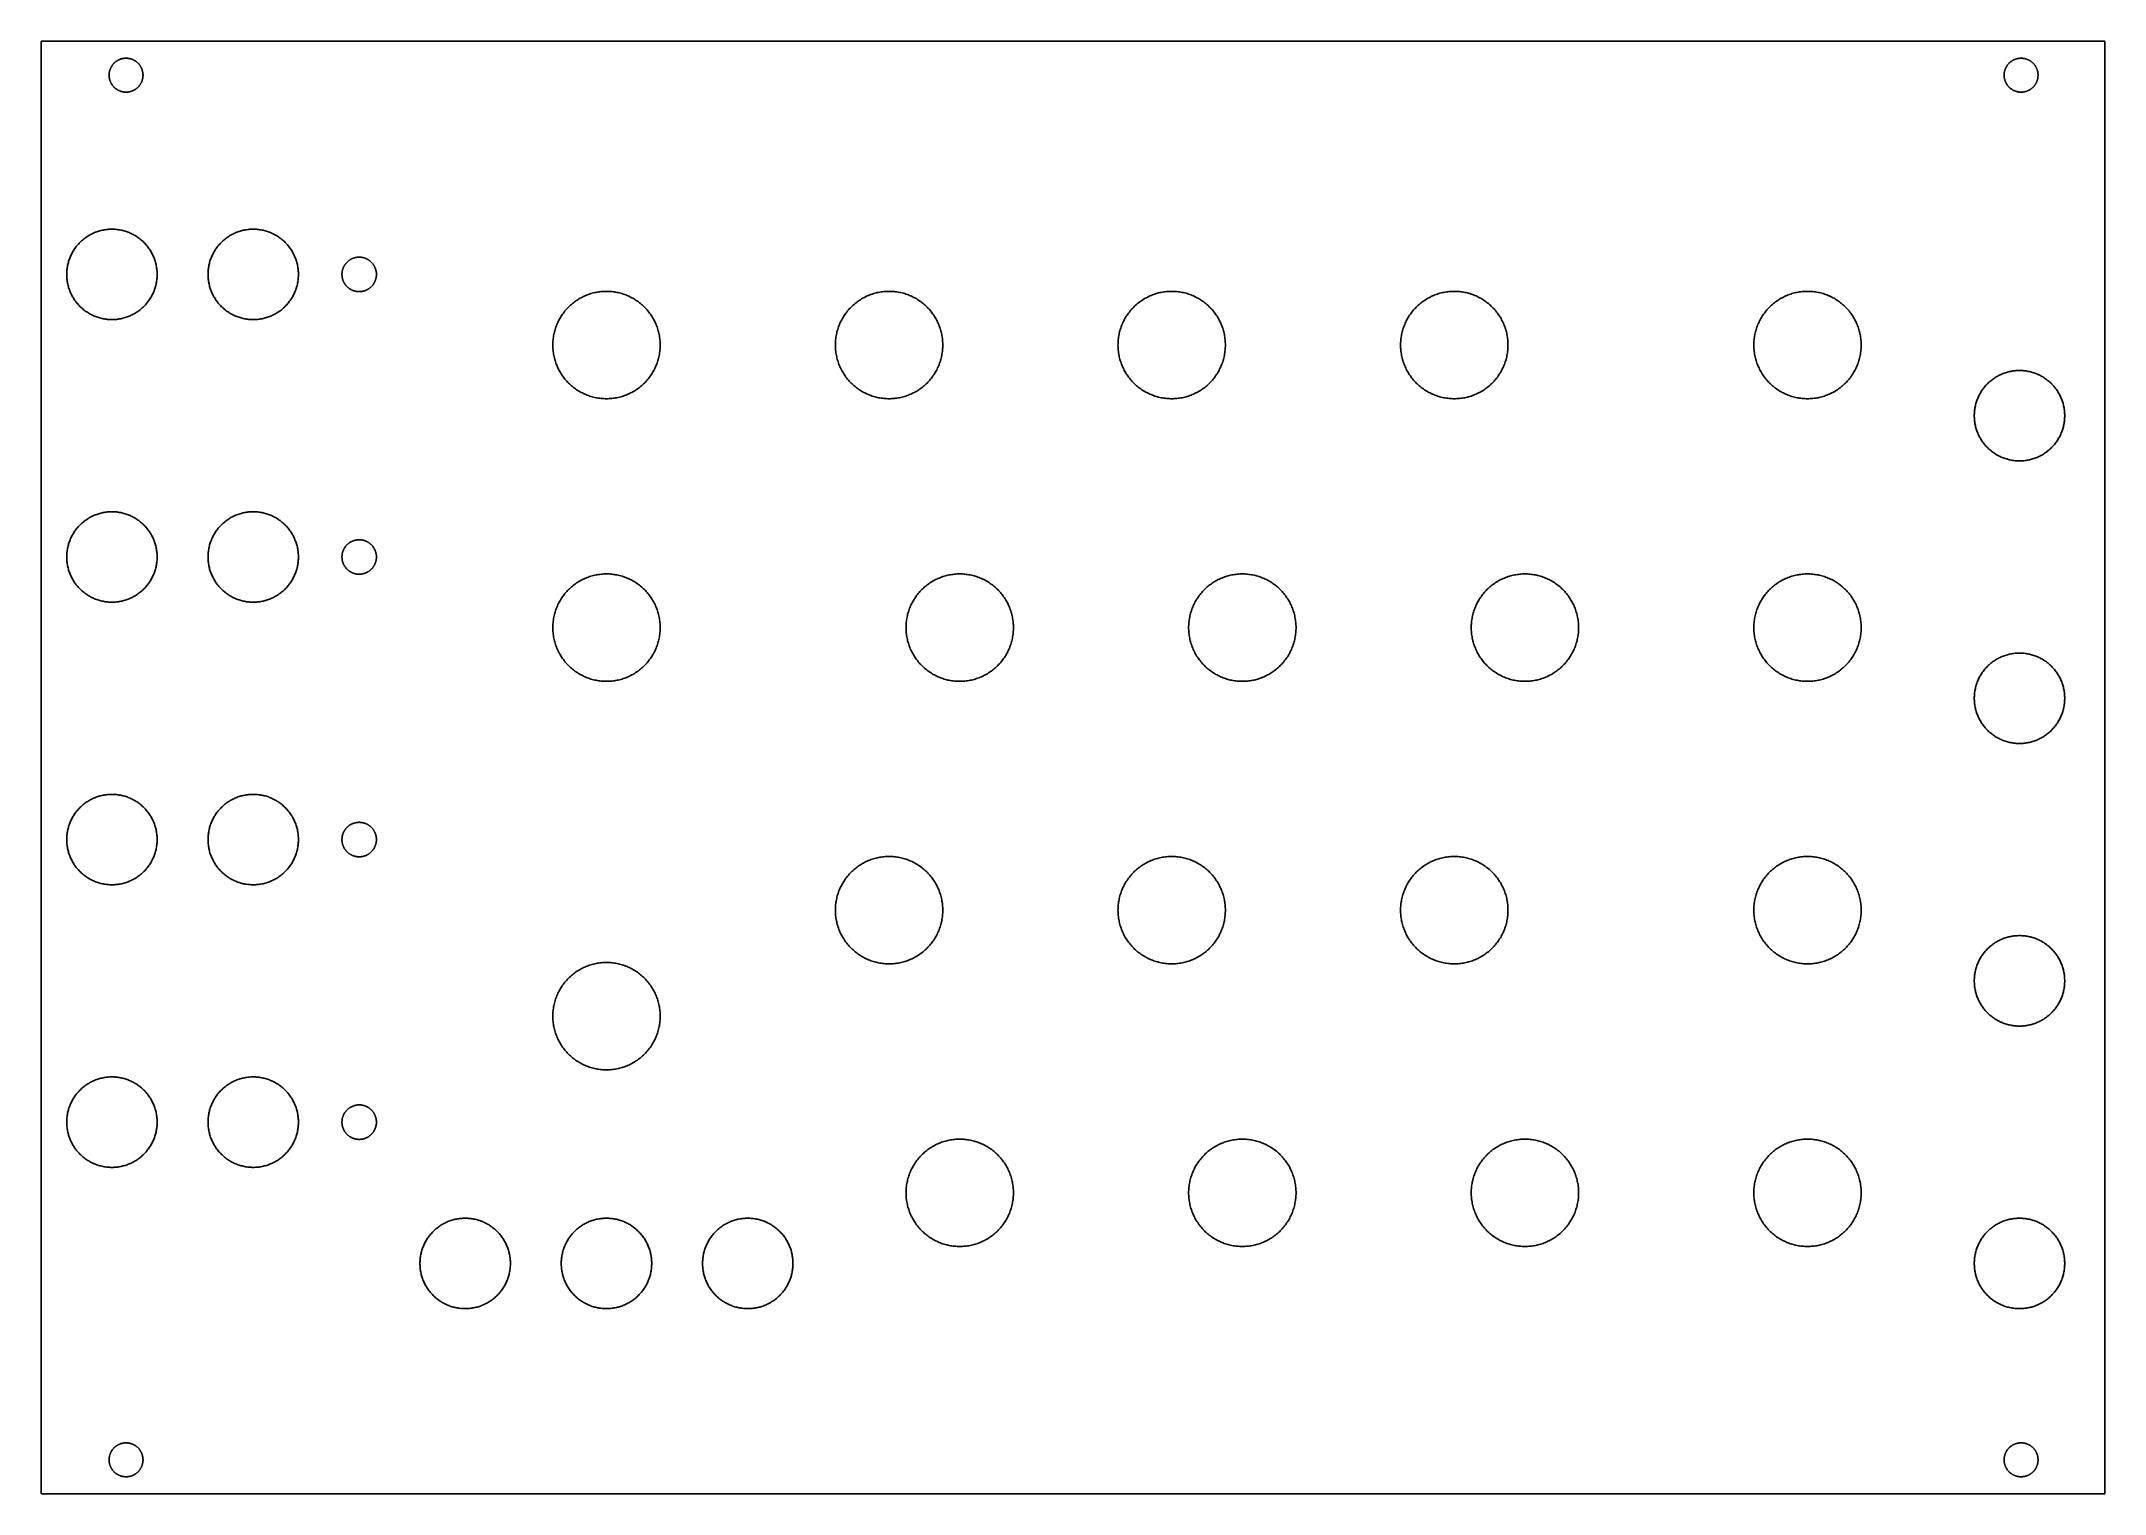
# Model space of a CAD drawing. Extents: x -13 to 170, y -142 to -14.
import ezdxf

# ---------------------------------------------------------------- set-up
doc = ezdxf.new("R2010")
doc.units = 0

msp = doc.modelspace()

# ---------------------------------------------------------------- linework, layer by layer
at = {"color": 34, "true_color": 0x008000}
for points in [[(-12.500102, -142.249906, 0), (170.040046, -142.249906, 0), (170.040046, -13.750036, 0), (-12.500102, -13.750036, 0), (-12.500102, -142.249906, 0)], [(-6.500114, -16.75003, 0), (-6.499606, -16.711168, 0), (-6.498082, -16.672052, 0), (-6.495542, -16.63319, 0), (-6.491986, -16.594582, 0), (-6.487414, -16.55572, 0), (-6.481826, -16.517366, 0), (-6.475476, -16.479012, 0), (-6.467856, -16.440658, 0), (-6.45922, -16.402558, 0), (-6.449822, -16.364966, 0), (-6.439408, -16.327374, 0), (-6.427978, -16.29029, 0), (-6.415532, -16.253206, 0), (-6.40207, -16.21663, 0), (-6.387846, -16.180562, 0), (-6.372606, -16.144748, 0), (-6.35635, -16.109188, 0), (-6.339332, -16.074136, 0), (-6.321298, -16.039592, 0), (-6.302248, -16.005556, 0), (-6.28269, -15.972028, 0), (-6.261862, -15.939008, 0), (-6.240526, -15.906496, 0), (-6.218174, -15.874492, 0), (-6.19506, -15.84325, 0), (-6.171184, -15.812516, 0), (-6.146292, -15.782544, 0), (-6.120892, -15.75308, 0), (-6.094476, -15.724378, 0), (-6.067552, -15.696184, 0), (-6.039866, -15.668752, 0), (-6.011418, -15.642082, 0), (-5.982462, -15.616428, 0), (-5.95249, -15.591282, 0), (-5.922264, -15.566898, 0), (-5.891276, -15.543276, 0), (-5.859526, -15.52067, 0), (-5.827268, -15.498572, 0), (-5.794502, -15.477744, 0), (-5.761228, -15.457424, 0), (-5.727446, -15.43812, 0), (-5.693156, -15.419578, 0), (-5.658358, -15.402052, 0), (-5.623052, -15.385542, 0), (-5.587492, -15.369794, 0), (-5.551424, -15.355062, 0), (-5.515102, -15.341092, 0), (-5.478272, -15.328138, 0), (-5.441188, -15.3162, 0), (-5.40385, -15.305278, 0), (-5.366258, -15.295372, 0), (-5.328412, -15.286228, 0), (-5.290312, -15.278354, 0), (-5.251958, -15.271242, 0), (-5.213604, -15.265146, 0), (-5.174742, -15.260066, 0), (-5.136134, -15.256002, 0), (-5.097272, -15.252954, 0), (-5.05841, -15.250922, 0), (-5.019548, -15.249906, 0), (-4.980432, -15.249906, 0), (-4.94157, -15.250922, 0), (-4.902708, -15.252954, 0), (-4.863846, -15.256002, 0), (-4.825238, -15.260066, 0), (-4.786376, -15.265146, 0), (-4.748022, -15.271242, 0), (-4.709668, -15.278354, 0), (-4.671568, -15.286228, 0), (-4.633722, -15.295372, 0), (-4.59613, -15.305278, 0), (-4.558792, -15.3162, 0), (-4.521708, -15.328138, 0), (-4.484878, -15.341092, 0), (-4.448556, -15.355062, 0), (-4.412488, -15.369794, 0), (-4.376928, -15.385542, 0), (-4.341622, -15.402052, 0), (-4.306824, -15.419578, 0), (-4.272534, -15.43812, 0), (-4.238752, -15.457424, 0), (-4.205478, -15.477744, 0), (-4.172712, -15.498572, 0), (-4.140454, -15.52067, 0), (-4.108704, -15.543276, 0), (-4.077716, -15.566898, 0), (-4.04749, -15.591282, 0), (-4.017518, -15.616428, 0), (-3.988562, -15.642082, 0), (-3.960114, -15.668752, 0), (-3.932428, -15.696184, 0), (-3.905504, -15.724378, 0), (-3.879088, -15.75308, 0), (-3.853688, -15.782544, 0), (-3.828796, -15.812516, 0), (-3.80492, -15.84325, 0), (-3.781806, -15.874492, 0), (-3.759454, -15.906496, 0), (-3.738118, -15.939008, 0), (-3.71729, -15.972028, 0), (-3.697732, -16.005556, 0), (-3.678682, -16.039592, 0), (-3.660648, -16.074136, 0), (-3.64363, -16.109188, 0), (-3.627374, -16.144748, 0), (-3.612134, -16.180562, 0), (-3.59791, -16.21663, 0), (-3.584448, -16.253206, 0), (-3.572002, -16.29029, 0), (-3.560572, -16.327374, 0), (-3.550158, -16.364966, 0), (-3.54076, -16.402558, 0), (-3.532124, -16.440658, 0), (-3.524504, -16.479012, 0), (-3.518154, -16.517366, 0), (-3.512566, -16.55572, 0), (-3.507994, -16.594582, 0), (-3.504438, -16.63319, 0), (-3.501898, -16.672052, 0), (-3.500374, -16.711168, 0), (-3.499866, -16.75003, 0), (-3.500374, -16.788892, 0), (-3.501898, -16.828008, 0), (-3.504438, -16.86687, 0), (-3.507994, -16.905478, 0), (-3.512566, -16.94434, 0), (-3.518154, -16.982694, 0), (-3.524504, -17.021048, 0), (-3.532124, -17.059402, 0), (-3.54076, -17.097502, 0), (-3.550158, -17.135094, 0), (-3.560572, -17.172686, 0), (-3.572002, -17.20977, 0), (-3.584448, -17.246854, 0), (-3.59791, -17.28343, 0), (-3.612134, -17.319498, 0), (-3.627374, -17.355312, 0), (-3.64363, -17.390872, 0), (-3.660648, -17.425924, 0), (-3.678682, -17.460468, 0), (-3.697732, -17.494504, 0), (-3.71729, -17.528032, 0), (-3.738118, -17.561052, 0), (-3.759454, -17.593564, 0), (-3.781806, -17.625568, 0), (-3.80492, -17.65681, 0), (-3.828796, -17.687544, 0), (-3.853688, -17.717516, 0), (-3.879088, -17.74698, 0), (-3.905504, -17.775682, 0), (-3.932428, -17.803876, 0), (-3.960114, -17.831308, 0), (-3.988562, -17.857978, 0), (-4.017518, -17.883632, 0), (-4.04749, -17.908778, 0), (-4.077716, -17.933162, 0), (-4.108704, -17.956784, 0), (-4.140454, -17.97939, 0), (-4.172712, -18.001488, 0), (-4.205478, -18.022316, 0), (-4.238752, -18.042636, 0), (-4.272534, -18.06194, 0), (-4.306824, -18.080482, 0), (-4.341622, -18.098008, 0), (-4.376928, -18.114518, 0), (-4.412488, -18.130266, 0), (-4.448556, -18.144998, 0), (-4.484878, -18.158968, 0), (-4.521708, -18.171922, 0), (-4.558792, -18.18386, 0), (-4.59613, -18.194782, 0), (-4.633722, -18.204688, 0), (-4.671568, -18.213832, 0), (-4.709668, -18.221706, 0), (-4.748022, -18.228818, 0), (-4.786376, -18.234914, 0), (-4.825238, -18.239994, 0), (-4.863846, -18.244058, 0), (-4.902708, -18.247106, 0), (-4.94157, -18.249138, 0), (-4.980432, -18.250154, 0), (-5.019548, -18.250154, 0), (-5.05841, -18.249138, 0), (-5.097272, -18.247106, 0), (-5.136134, -18.244058, 0), (-5.174742, -18.239994, 0), (-5.213604, -18.234914, 0), (-5.251958, -18.228818, 0), (-5.290312, -18.221706, 0), (-5.328412, -18.213832, 0), (-5.366258, -18.204688, 0), (-5.40385, -18.194782, 0), (-5.441188, -18.18386, 0), (-5.478272, -18.171922, 0), (-5.515102, -18.158968, 0), (-5.551424, -18.144998, 0), (-5.587492, -18.130266, 0), (-5.623052, -18.114518, 0), (-5.658358, -18.098008, 0), (-5.693156, -18.080482, 0), (-5.727446, -18.06194, 0), (-5.761228, -18.042636, 0), (-5.794502, -18.022316, 0), (-5.827268, -18.001488, 0), (-5.859526, -17.97939, 0), (-5.891276, -17.956784, 0), (-5.922264, -17.933162, 0), (-5.95249, -17.908778, 0), (-5.982462, -17.883632, 0), (-6.011418, -17.857978, 0), (-6.039866, -17.831308, 0), (-6.067552, -17.803876, 0), (-6.094476, -17.775682, 0), (-6.120892, -17.74698, 0), (-6.146292, -17.717516, 0), (-6.171184, -17.687544, 0), (-6.19506, -17.65681, 0), (-6.218174, -17.625568, 0), (-6.240526, -17.593564, 0), (-6.261862, -17.561052, 0), (-6.28269, -17.528032, 0), (-6.302248, -17.494504, 0), (-6.321298, -17.460468, 0), (-6.339332, -17.425924, 0), (-6.35635, -17.390872, 0), (-6.372606, -17.355312, 0), (-6.387846, -17.319498, 0), (-6.40207, -17.28343, 0), (-6.415532, -17.246854, 0), (-6.427978, -17.20977, 0), (-6.439408, -17.172686, 0), (-6.449822, -17.135094, 0), (-6.45922, -17.097502, 0), (-6.467856, -17.059402, 0), (-6.475476, -17.021048, 0), (-6.481826, -16.982694, 0), (-6.487414, -16.94434, 0), (-6.491986, -16.905478, 0), (-6.495542, -16.86687, 0), (-6.498082, -16.828008, 0), (-6.499606, -16.788892, 0), (-6.500114, -16.75003, 0)], [(161.139886, -16.75003, 0), (161.140394, -16.711168, 0), (161.141918, -16.672052, 0), (161.144458, -16.63319, 0), (161.148014, -16.594582, 0), (161.152586, -16.55572, 0), (161.158174, -16.517366, 0), (161.164524, -16.479012, 0), (161.172144, -16.440658, 0), (161.18078, -16.402558, 0), (161.190178, -16.364966, 0), (161.200592, -16.327374, 0), (161.212022, -16.29029, 0), (161.224468, -16.253206, 0), (161.23793, -16.21663, 0), (161.252154, -16.180562, 0), (161.267394, -16.144748, 0), (161.28365, -16.109188, 0), (161.300668, -16.074136, 0), (161.318702, -16.039592, 0), (161.337752, -16.005556, 0), (161.35731, -15.972028, 0), (161.378138, -15.939008, 0), (161.399474, -15.906496, 0), (161.421826, -15.874492, 0), (161.44494, -15.84325, 0), (161.468816, -15.812516, 0), (161.493708, -15.782544, 0), (161.519108, -15.75308, 0), (161.545524, -15.724378, 0), (161.572448, -15.696184, 0), (161.600134, -15.668752, 0), (161.628582, -15.642082, 0), (161.657538, -15.616428, 0), (161.68751, -15.591282, 0), (161.717736, -15.566898, 0), (161.748724, -15.543276, 0), (161.780474, -15.52067, 0), (161.812732, -15.498572, 0), (161.845498, -15.477744, 0), (161.878772, -15.457424, 0), (161.912554, -15.43812, 0), (161.946844, -15.419578, 0), (161.981642, -15.402052, 0), (162.016948, -15.385542, 0), (162.052508, -15.369794, 0), (162.088576, -15.355062, 0), (162.124898, -15.341092, 0), (162.161728, -15.328138, 0), (162.198812, -15.3162, 0), (162.23615, -15.305278, 0), (162.273742, -15.295372, 0), (162.311588, -15.286228, 0), (162.349688, -15.278354, 0), (162.388042, -15.271242, 0), (162.426396, -15.265146, 0), (162.465258, -15.260066, 0), (162.503866, -15.256002, 0), (162.542728, -15.252954, 0), (162.58159, -15.250922, 0), (162.620452, -15.249906, 0), (162.659568, -15.249906, 0), (162.69843, -15.250922, 0), (162.737292, -15.252954, 0), (162.776154, -15.256002, 0), (162.814762, -15.260066, 0), (162.853624, -15.265146, 0), (162.891978, -15.271242, 0), (162.930332, -15.278354, 0), (162.968432, -15.286228, 0), (163.006278, -15.295372, 0), (163.04387, -15.305278, 0), (163.081208, -15.3162, 0), (163.118292, -15.328138, 0), (163.155122, -15.341092, 0), (163.191444, -15.355062, 0), (163.227512, -15.369794, 0), (163.263072, -15.385542, 0), (163.298378, -15.402052, 0), (163.333176, -15.419578, 0), (163.367466, -15.43812, 0), (163.401248, -15.457424, 0), (163.434522, -15.477744, 0), (163.467288, -15.498572, 0), (163.499546, -15.52067, 0), (163.531296, -15.543276, 0), (163.562284, -15.566898, 0), (163.59251, -15.591282, 0), (163.622482, -15.616428, 0), (163.651438, -15.642082, 0), (163.679886, -15.668752, 0), (163.707572, -15.696184, 0), (163.734496, -15.724378, 0), (163.760912, -15.75308, 0), (163.786312, -15.782544, 0), (163.811204, -15.812516, 0), (163.83508, -15.84325, 0), (163.858194, -15.874492, 0), (163.880546, -15.906496, 0), (163.901882, -15.939008, 0), (163.92271, -15.972028, 0), (163.942268, -16.005556, 0), (163.961318, -16.039592, 0), (163.979352, -16.074136, 0), (163.99637, -16.109188, 0), (164.012626, -16.144748, 0), (164.027866, -16.180562, 0), (164.04209, -16.21663, 0), (164.055552, -16.253206, 0), (164.067998, -16.29029, 0), (164.079428, -16.327374, 0), (164.089842, -16.364966, 0), (164.09924, -16.402558, 0), (164.107876, -16.440658, 0), (164.115496, -16.479012, 0), (164.121846, -16.517366, 0), (164.127434, -16.55572, 0), (164.132006, -16.594582, 0), (164.135562, -16.63319, 0), (164.138102, -16.672052, 0), (164.139626, -16.711168, 0), (164.140134, -16.75003, 0), (164.139626, -16.788892, 0), (164.138102, -16.828008, 0), (164.135562, -16.86687, 0), (164.132006, -16.905478, 0), (164.127434, -16.94434, 0), (164.121846, -16.982694, 0), (164.115496, -17.021048, 0), (164.107876, -17.059402, 0), (164.09924, -17.097502, 0), (164.089842, -17.135094, 0), (164.079428, -17.172686, 0), (164.067998, -17.20977, 0), (164.055552, -17.246854, 0), (164.04209, -17.28343, 0), (164.027866, -17.319498, 0), (164.012626, -17.355312, 0), (163.99637, -17.390872, 0), (163.979352, -17.425924, 0), (163.961318, -17.460468, 0), (163.942268, -17.494504, 0), (163.92271, -17.528032, 0), (163.901882, -17.561052, 0), (163.880546, -17.593564, 0), (163.858194, -17.625568, 0), (163.83508, -17.65681, 0), (163.811204, -17.687544, 0), (163.786312, -17.717516, 0), (163.760912, -17.74698, 0), (163.734496, -17.775682, 0), (163.707572, -17.803876, 0), (163.679886, -17.831308, 0), (163.651438, -17.857978, 0), (163.622482, -17.883632, 0), (163.59251, -17.908778, 0), (163.562284, -17.933162, 0), (163.531296, -17.956784, 0), (163.499546, -17.97939, 0), (163.467288, -18.001488, 0), (163.434522, -18.022316, 0), (163.401248, -18.042636, 0), (163.367466, -18.06194, 0), (163.333176, -18.080482, 0), (163.298378, -18.098008, 0), (163.263072, -18.114518, 0), (163.227512, -18.130266, 0), (163.191444, -18.144998, 0), (163.155122, -18.158968, 0), (163.118292, -18.171922, 0), (163.081208, -18.18386, 0), (163.04387, -18.194782, 0), (163.006278, -18.204688, 0), (162.968432, -18.213832, 0), (162.930332, -18.221706, 0), (162.891978, -18.228818, 0), (162.853624, -18.234914, 0), (162.814762, -18.239994, 0), (162.776154, -18.244058, 0), (162.737292, -18.247106, 0), (162.69843, -18.249138, 0), (162.659568, -18.250154, 0), (162.620452, -18.250154, 0), (162.58159, -18.249138, 0), (162.542728, -18.247106, 0), (162.503866, -18.244058, 0), (162.465258, -18.239994, 0), (162.426396, -18.234914, 0), (162.388042, -18.228818, 0), (162.349688, -18.221706, 0), (162.311588, -18.213832, 0), (162.273742, -18.204688, 0), (162.23615, -18.194782, 0), (162.198812, -18.18386, 0), (162.161728, -18.171922, 0), (162.124898, -18.158968, 0), (162.088576, -18.144998, 0), (162.052508, -18.130266, 0), (162.016948, -18.114518, 0), (161.981642, -18.098008, 0), (161.946844, -18.080482, 0), (161.912554, -18.06194, 0), (161.878772, -18.042636, 0), (161.845498, -18.022316, 0), (161.812732, -18.001488, 0), (161.780474, -17.97939, 0), (161.748724, -17.956784, 0), (161.717736, -17.933162, 0), (161.68751, -17.908778, 0), (161.657538, -17.883632, 0), (161.628582, -17.857978, 0), (161.600134, -17.831308, 0), (161.572448, -17.803876, 0), (161.545524, -17.775682, 0), (161.519108, -17.74698, 0), (161.493708, -17.717516, 0), (161.468816, -17.687544, 0), (161.44494, -17.65681, 0), (161.421826, -17.625568, 0), (161.399474, -17.593564, 0), (161.378138, -17.561052, 0), (161.35731, -17.528032, 0), (161.337752, -17.494504, 0), (161.318702, -17.460468, 0), (161.300668, -17.425924, 0), (161.28365, -17.390872, 0), (161.267394, -17.355312, 0), (161.252154, -17.319498, 0), (161.23793, -17.28343, 0), (161.224468, -17.246854, 0), (161.212022, -17.20977, 0), (161.200592, -17.172686, 0), (161.190178, -17.135094, 0), (161.18078, -17.097502, 0), (161.172144, -17.059402, 0), (161.164524, -17.021048, 0), (161.158174, -16.982694, 0), (161.152586, -16.94434, 0), (161.148014, -16.905478, 0), (161.144458, -16.86687, 0), (161.141918, -16.828008, 0), (161.140394, -16.788892, 0), (161.139886, -16.75003, 0)], [(-10.249916, -34.37509, 0), (-10.248646, -34.277046, 0), (-10.24509, -34.178748, 0), (-10.238994, -34.080958, 0), (-10.230612, -33.982914, 0), (-10.219944, -33.885378, 0), (-10.206736, -33.788096, 0), (-10.190988, -33.691322, 0), (-10.172954, -33.594802, 0), (-10.152634, -33.49879, 0), (-10.130028, -33.403286, 0), (-10.105136, -33.30829, 0), (-10.077704, -33.214056, 0), (-10.047986, -33.12033, 0), (-10.015982, -33.02762, 0), (-9.981946, -32.935418, 0), (-9.94537, -32.844486, 0), (-9.906762, -32.754062, 0), (-9.865868, -32.664908, 0), (-9.822688, -32.57677, 0), (-9.777476, -32.489394, 0), (-9.730232, -32.403542, 0), (-9.680956, -32.318706, 0), (-9.629394, -32.23514, 0), (-9.5758, -32.152844, 0), (-9.520174, -32.071818, 0), (-9.46277, -31.992316, 0), (-9.403334, -31.914084, 0), (-9.341866, -31.83763, 0), (-9.278874, -31.762446, 0), (-9.213596, -31.688786, 0), (-9.146794, -31.616904, 0), (-9.078468, -31.546546, 0), (-9.00811, -31.47822, 0), (-8.936228, -31.411418, 0), (-8.862568, -31.34614, 0), (-8.787384, -31.283148, 0), (-8.71093, -31.22168, 0), (-8.632698, -31.162244, 0), (-8.553196, -31.10484, 0), (-8.47217, -31.049214, 0), (-8.389874, -30.99562, 0), (-8.306308, -30.944058, 0), (-8.221472, -30.894782, 0), (-8.13562, -30.847538, 0), (-8.048244, -30.802326, 0), (-7.960106, -30.759146, 0), (-7.870952, -30.718252, 0), (-7.780528, -30.679644, 0), (-7.689596, -30.643068, 0), (-7.597394, -30.609032, 0), (-7.504684, -30.577028, 0), (-7.410958, -30.54731, 0), (-7.316724, -30.519878, 0), (-7.221728, -30.494986, 0), (-7.126224, -30.47238, 0), (-7.030212, -30.45206, 0), (-6.933692, -30.434026, 0), (-6.836918, -30.418278, 0), (-6.739636, -30.40507, 0), (-6.6421, -30.394402, 0), (-6.544056, -30.38602, 0), (-6.446266, -30.379924, 0), (-6.347968, -30.376368, 0), (-6.249924, -30.375098, 0), (-6.15188, -30.376368, 0), (-6.053582, -30.379924, 0), (-5.955792, -30.38602, 0), (-5.857748, -30.394402, 0), (-5.760212, -30.40507, 0), (-5.66293, -30.418278, 0), (-5.566156, -30.434026, 0), (-5.469636, -30.45206, 0), (-5.373624, -30.47238, 0), (-5.27812, -30.494986, 0), (-5.183124, -30.519878, 0), (-5.08889, -30.54731, 0), (-4.995164, -30.577028, 0), (-4.902454, -30.609032, 0), (-4.810252, -30.643068, 0), (-4.71932, -30.679644, 0), (-4.628896, -30.718252, 0), (-4.539742, -30.759146, 0), (-4.451604, -30.802326, 0), (-4.364228, -30.847538, 0), (-4.278376, -30.894782, 0), (-4.19354, -30.944058, 0), (-4.109974, -30.99562, 0), (-4.027678, -31.049214, 0), (-3.946652, -31.10484, 0), (-3.86715, -31.162244, 0), (-3.788918, -31.22168, 0), (-3.712464, -31.283148, 0), (-3.63728, -31.34614, 0), (-3.56362, -31.411418, 0), (-3.491738, -31.47822, 0), (-3.42138, -31.546546, 0), (-3.353054, -31.616904, 0), (-3.286252, -31.688786, 0), (-3.220974, -31.762446, 0), (-3.157982, -31.83763, 0), (-3.096514, -31.914084, 0), (-3.037078, -31.992316, 0), (-2.979674, -32.071818, 0), (-2.924048, -32.152844, 0), (-2.870454, -32.23514, 0), (-2.818892, -32.318706, 0), (-2.769616, -32.403542, 0), (-2.722372, -32.489394, 0), (-2.67716, -32.57677, 0), (-2.63398, -32.664908, 0), (-2.593086, -32.754062, 0), (-2.554478, -32.844486, 0), (-2.517902, -32.935418, 0), (-2.483866, -33.02762, 0), (-2.451862, -33.12033, 0), (-2.422144, -33.214056, 0), (-2.394712, -33.30829, 0), (-2.36982, -33.403286, 0), (-2.347214, -33.49879, 0), (-2.326894, -33.594802, 0), (-2.30886, -33.691322, 0), (-2.293112, -33.788096, 0), (-2.279904, -33.885378, 0), (-2.269236, -33.982914, 0), (-2.260854, -34.080958, 0), (-2.254758, -34.178748, 0), (-2.251202, -34.277046, 0), (-2.249932, -34.37509, 0), (-2.251202, -34.473134, 0), (-2.254758, -34.571432, 0), (-2.260854, -34.669222, 0), (-2.269236, -34.767266, 0), (-2.279904, -34.864802, 0), (-2.293112, -34.962084, 0), (-2.30886, -35.058858, 0), (-2.326894, -35.155378, 0), (-2.347214, -35.25139, 0), (-2.36982, -35.346894, 0), (-2.394712, -35.44189, 0), (-2.422144, -35.536124, 0), (-2.451862, -35.62985, 0), (-2.483866, -35.72256, 0), (-2.517902, -35.814762, 0), (-2.554478, -35.905694, 0), (-2.593086, -35.996118, 0), (-2.63398, -36.085272, 0), (-2.67716, -36.17341, 0), (-2.722372, -36.260786, 0), (-2.769616, -36.346638, 0), (-2.818892, -36.431474, 0), (-2.870454, -36.51504, 0), (-2.924048, -36.597336, 0), (-2.979674, -36.678362, 0), (-3.037078, -36.757864, 0), (-3.096514, -36.836096, 0), (-3.157982, -36.91255, 0), (-3.220974, -36.987734, 0), (-3.286252, -37.061394, 0), (-3.353054, -37.133276, 0), (-3.42138, -37.203634, 0), (-3.491738, -37.27196, 0), (-3.56362, -37.338762, 0), (-3.63728, -37.40404, 0), (-3.712464, -37.467032, 0), (-3.788918, -37.5285, 0), (-3.86715, -37.587936, 0), (-3.946652, -37.64534, 0), (-4.027678, -37.700966, 0), (-4.109974, -37.75456, 0), (-4.19354, -37.806122, 0), (-4.278376, -37.855398, 0), (-4.364228, -37.902642, 0), (-4.451604, -37.947854, 0), (-4.539742, -37.991034, 0), (-4.628896, -38.031928, 0), (-4.71932, -38.070536, 0), (-4.810252, -38.107112, 0), (-4.902454, -38.141148, 0), (-4.995164, -38.173152, 0), (-5.08889, -38.20287, 0), (-5.183124, -38.230302, 0), (-5.27812, -38.255194, 0), (-5.373624, -38.2778, 0), (-5.469636, -38.29812, 0), (-5.566156, -38.316154, 0), (-5.66293, -38.331902, 0), (-5.760212, -38.34511, 0), (-5.857748, -38.355778, 0), (-5.955792, -38.36416, 0), (-6.053582, -38.370256, 0), (-6.15188, -38.373812, 0), (-6.249924, -38.375082, 0), (-6.347968, -38.373812, 0), (-6.446266, -38.370256, 0), (-6.544056, -38.36416, 0), (-6.6421, -38.355778, 0), (-6.739636, -38.34511, 0), (-6.836918, -38.331902, 0), (-6.933692, -38.316154, 0), (-7.030212, -38.29812, 0), (-7.126224, -38.2778, 0), (-7.221728, -38.255194, 0), (-7.316724, -38.230302, 0), (-7.410958, -38.20287, 0), (-7.504684, -38.173152, 0), (-7.597394, -38.141148, 0), (-7.689596, -38.107112, 0), (-7.780528, -38.070536, 0), (-7.870952, -38.031928, 0), (-7.960106, -37.991034, 0), (-8.048244, -37.947854, 0), (-8.13562, -37.902642, 0), (-8.221472, -37.855398, 0), (-8.306308, -37.806122, 0), (-8.389874, -37.75456, 0), (-8.47217, -37.700966, 0), (-8.553196, -37.64534, 0), (-8.632698, -37.587936, 0), (-8.71093, -37.5285, 0), (-8.787384, -37.467032, 0), (-8.862568, -37.40404, 0), (-8.936228, -37.338762, 0), (-9.00811, -37.27196, 0), (-9.078468, -37.203634, 0), (-9.146794, -37.133276, 0), (-9.213596, -37.061394, 0), (-9.278874, -36.987734, 0), (-9.341866, -36.91255, 0), (-9.403334, -36.836096, 0), (-9.46277, -36.757864, 0), (-9.520174, -36.678362, 0), (-9.5758, -36.597336, 0), (-9.629394, -36.51504, 0), (-9.680956, -36.431474, 0), (-9.730232, -36.346638, 0), (-9.777476, -36.260786, 0), (-9.822688, -36.17341, 0), (-9.865868, -36.085272, 0), (-9.906762, -35.996118, 0), (-9.94537, -35.905694, 0), (-9.981946, -35.814762, 0), (-10.015982, -35.72256, 0), (-10.047986, -35.62985, 0), (-10.077704, -35.536124, 0), (-10.105136, -35.44189, 0), (-10.130028, -35.346894, 0), (-10.152634, -35.25139, 0), (-10.172954, -35.155378, 0), (-10.190988, -35.058858, 0), (-10.206736, -34.962084, 0), (-10.219944, -34.864802, 0), (-10.230612, -34.767266, 0), (-10.238994, -34.669222, 0), (-10.24509, -34.571432, 0), (-10.248646, -34.473134, 0), (-10.249916, -34.37509, 0)], [(2.249932, -34.37509, 0), (2.251202, -34.277046, 0), (2.254758, -34.178748, 0), (2.260854, -34.080958, 0), (2.269236, -33.982914, 0), (2.279904, -33.885378, 0), (2.293112, -33.788096, 0), (2.30886, -33.691322, 0), (2.326894, -33.594802, 0), (2.347214, -33.49879, 0), (2.36982, -33.403286, 0), (2.394712, -33.30829, 0), (2.422144, -33.214056, 0), (2.451862, -33.12033, 0), (2.483866, -33.02762, 0), (2.517902, -32.935418, 0), (2.554478, -32.844486, 0), (2.593086, -32.754062, 0), (2.63398, -32.664908, 0), (2.67716, -32.57677, 0), (2.722372, -32.489394, 0), (2.769616, -32.403542, 0), (2.818892, -32.318706, 0), (2.870454, -32.23514, 0), (2.924048, -32.152844, 0), (2.979674, -32.071818, 0), (3.037078, -31.992316, 0), (3.096514, -31.914084, 0), (3.157982, -31.83763, 0), (3.220974, -31.762446, 0), (3.286252, -31.688786, 0), (3.353054, -31.616904, 0), (3.42138, -31.546546, 0), (3.491738, -31.47822, 0), (3.56362, -31.411418, 0), (3.63728, -31.34614, 0), (3.712464, -31.283148, 0), (3.788918, -31.22168, 0), (3.86715, -31.162244, 0), (3.946652, -31.10484, 0), (4.027678, -31.049214, 0), (4.109974, -30.99562, 0), (4.19354, -30.944058, 0), (4.278376, -30.894782, 0), (4.364228, -30.847538, 0), (4.451604, -30.802326, 0), (4.539742, -30.759146, 0), (4.628896, -30.718252, 0), (4.71932, -30.679644, 0), (4.810252, -30.643068, 0), (4.902454, -30.609032, 0), (4.995164, -30.577028, 0), (5.08889, -30.54731, 0), (5.183124, -30.519878, 0), (5.27812, -30.494986, 0), (5.373624, -30.47238, 0), (5.469636, -30.45206, 0), (5.566156, -30.434026, 0), (5.66293, -30.418278, 0), (5.760212, -30.40507, 0), (5.857748, -30.394402, 0), (5.955792, -30.38602, 0), (6.053582, -30.379924, 0), (6.15188, -30.376368, 0), (6.249924, -30.375098, 0), (6.347968, -30.376368, 0), (6.446266, -30.379924, 0), (6.544056, -30.38602, 0), (6.6421, -30.394402, 0), (6.739636, -30.40507, 0), (6.836918, -30.418278, 0), (6.933692, -30.434026, 0), (7.030212, -30.45206, 0), (7.126224, -30.47238, 0), (7.221728, -30.494986, 0), (7.316724, -30.519878, 0), (7.410958, -30.54731, 0), (7.504684, -30.577028, 0), (7.597394, -30.609032, 0), (7.689596, -30.643068, 0), (7.780528, -30.679644, 0), (7.870952, -30.718252, 0), (7.960106, -30.759146, 0), (8.048244, -30.802326, 0), (8.13562, -30.847538, 0), (8.221472, -30.894782, 0), (8.306308, -30.944058, 0), (8.389874, -30.99562, 0), (8.47217, -31.049214, 0), (8.553196, -31.10484, 0), (8.632698, -31.162244, 0), (8.71093, -31.22168, 0), (8.787384, -31.283148, 0), (8.862568, -31.34614, 0), (8.936228, -31.411418, 0), (9.00811, -31.47822, 0), (9.078468, -31.546546, 0), (9.146794, -31.616904, 0), (9.213596, -31.688786, 0), (9.278874, -31.762446, 0), (9.341866, -31.83763, 0), (9.403334, -31.914084, 0), (9.46277, -31.992316, 0), (9.520174, -32.071818, 0), (9.5758, -32.152844, 0), (9.629394, -32.23514, 0), (9.680956, -32.318706, 0), (9.730232, -32.403542, 0), (9.777476, -32.489394, 0), (9.822688, -32.57677, 0), (9.865868, -32.664908, 0), (9.906762, -32.754062, 0), (9.94537, -32.844486, 0), (9.981946, -32.935418, 0), (10.015982, -33.02762, 0), (10.047986, -33.12033, 0), (10.077704, -33.214056, 0), (10.105136, -33.30829, 0), (10.130028, -33.403286, 0), (10.152634, -33.49879, 0), (10.172954, -33.594802, 0), (10.190988, -33.691322, 0), (10.206736, -33.788096, 0), (10.219944, -33.885378, 0), (10.230612, -33.982914, 0), (10.238994, -34.080958, 0), (10.24509, -34.178748, 0), (10.248646, -34.277046, 0), (10.249916, -34.37509, 0), (10.248646, -34.473134, 0), (10.24509, -34.571432, 0), (10.238994, -34.669222, 0), (10.230612, -34.767266, 0), (10.219944, -34.864802, 0), (10.206736, -34.962084, 0), (10.190988, -35.058858, 0), (10.172954, -35.155378, 0), (10.152634, -35.25139, 0), (10.130028, -35.346894, 0), (10.105136, -35.44189, 0), (10.077704, -35.536124, 0), (10.047986, -35.62985, 0), (10.015982, -35.72256, 0), (9.981946, -35.814762, 0), (9.94537, -35.905694, 0), (9.906762, -35.996118, 0), (9.865868, -36.085272, 0), (9.822688, -36.17341, 0), (9.777476, -36.260786, 0), (9.730232, -36.346638, 0), (9.680956, -36.431474, 0), (9.629394, -36.51504, 0), (9.5758, -36.597336, 0), (9.520174, -36.678362, 0), (9.46277, -36.757864, 0), (9.403334, -36.836096, 0), (9.341866, -36.91255, 0), (9.278874, -36.987734, 0), (9.213596, -37.061394, 0), (9.146794, -37.133276, 0), (9.078468, -37.203634, 0), (9.00811, -37.27196, 0), (8.936228, -37.338762, 0), (8.862568, -37.40404, 0), (8.787384, -37.467032, 0), (8.71093, -37.5285, 0), (8.632698, -37.587936, 0), (8.553196, -37.64534, 0), (8.47217, -37.700966, 0), (8.389874, -37.75456, 0), (8.306308, -37.806122, 0), (8.221472, -37.855398, 0), (8.13562, -37.902642, 0), (8.048244, -37.947854, 0), (7.960106, -37.991034, 0), (7.870952, -38.031928, 0), (7.780528, -38.070536, 0), (7.689596, -38.107112, 0), (7.597394, -38.141148, 0), (7.504684, -38.173152, 0), (7.410958, -38.20287, 0), (7.316724, -38.230302, 0), (7.221728, -38.255194, 0), (7.126224, -38.2778, 0), (7.030212, -38.29812, 0), (6.933692, -38.316154, 0), (6.836918, -38.331902, 0), (6.739636, -38.34511, 0), (6.6421, -38.355778, 0), (6.544056, -38.36416, 0), (6.446266, -38.370256, 0), (6.347968, -38.373812, 0), (6.249924, -38.375082, 0), (6.15188, -38.373812, 0), (6.053582, -38.370256, 0), (5.955792, -38.36416, 0), (5.857748, -38.355778, 0), (5.760212, -38.34511, 0), (5.66293, -38.331902, 0), (5.566156, -38.316154, 0), (5.469636, -38.29812, 0), (5.373624, -38.2778, 0), (5.27812, -38.255194, 0), (5.183124, -38.230302, 0), (5.08889, -38.20287, 0), (4.995164, -38.173152, 0), (4.902454, -38.141148, 0), (4.810252, -38.107112, 0), (4.71932, -38.070536, 0), (4.628896, -38.031928, 0), (4.539742, -37.991034, 0), (4.451604, -37.947854, 0), (4.364228, -37.902642, 0), (4.278376, -37.855398, 0), (4.19354, -37.806122, 0), (4.109974, -37.75456, 0), (4.027678, -37.700966, 0), (3.946652, -37.64534, 0), (3.86715, -37.587936, 0), (3.788918, -37.5285, 0), (3.712464, -37.467032, 0), (3.63728, -37.40404, 0), (3.56362, -37.338762, 0), (3.491738, -37.27196, 0), (3.42138, -37.203634, 0), (3.353054, -37.133276, 0), (3.286252, -37.061394, 0), (3.220974, -36.987734, 0), (3.157982, -36.91255, 0), (3.096514, -36.836096, 0), (3.037078, -36.757864, 0), (2.979674, -36.678362, 0), (2.924048, -36.597336, 0), (2.870454, -36.51504, 0), (2.818892, -36.431474, 0), (2.769616, -36.346638, 0), (2.722372, -36.260786, 0), (2.67716, -36.17341, 0), (2.63398, -36.085272, 0), (2.593086, -35.996118, 0), (2.554478, -35.905694, 0), (2.517902, -35.814762, 0), (2.483866, -35.72256, 0), (2.451862, -35.62985, 0), (2.422144, -35.536124, 0), (2.394712, -35.44189, 0), (2.36982, -35.346894, 0), (2.347214, -35.25139, 0), (2.326894, -35.155378, 0), (2.30886, -35.058858, 0), (2.293112, -34.962084, 0), (2.279904, -34.864802, 0), (2.269236, -34.767266, 0), (2.260854, -34.669222, 0), (2.254758, -34.571432, 0), (2.251202, -34.473134, 0), (2.249932, -34.37509, 0)], [(14.100048, -34.37509, 0), (14.100556, -34.33572, 0), (14.10208, -34.296604, 0), (14.10462, -34.257488, 0), (14.108176, -34.218372, 0), (14.112748, -34.179256, 0), (14.118336, -34.140394, 0), (14.124686, -34.101786, 0), (14.132306, -34.063178, 0), (14.140942, -34.024824, 0), (14.15034, -33.986724, 0), (14.160754, -33.948878, 0), (14.172184, -33.911286, 0), (14.18463, -33.873948, 0), (14.198092, -33.837118, 0), (14.212316, -33.800542, 0), (14.227556, -33.764474, 0), (14.243812, -33.72866, 0), (14.26083, -33.693354, 0), (14.278864, -33.658302, 0), (14.297914, -33.624012, 0), (14.317726, -33.589976, 0), (14.3383, -33.556702, 0), (14.35989, -33.523682, 0), (14.382242, -33.491424, 0), (14.405356, -33.459674, 0), (14.429232, -33.428686, 0), (14.454124, -33.398206, 0), (14.479524, -33.368234, 0), (14.50594, -33.339278, 0), (14.532864, -33.31083, 0), (14.560804, -33.28289, 0), (14.589252, -33.255966, 0), (14.618208, -33.22955, 0), (14.64818, -33.20415, 0), (14.67866, -33.179258, 0), (14.709648, -33.155382, 0), (14.741398, -33.132268, 0), (14.773656, -33.109916, 0), (14.806676, -33.088326, 0), (14.83995, -33.067752, 0), (14.873986, -33.04794, 0), (14.908276, -33.02889, 0), (14.943328, -33.010856, 0), (14.978634, -32.993838, 0), (15.014448, -32.977582, 0), (15.050516, -32.962342, 0), (15.087092, -32.948118, 0), (15.123922, -32.934656, 0), (15.16126, -32.92221, 0), (15.198852, -32.91078, 0), (15.236698, -32.900366, 0), (15.274798, -32.890968, 0), (15.313152, -32.882332, 0), (15.35176, -32.874712, 0), (15.390368, -32.868362, 0), (15.42923, -32.862774, 0), (15.468346, -32.858202, 0), (15.507462, -32.854646, 0), (15.546578, -32.852106, 0), (15.585694, -32.850582, 0), (15.625064, -32.850074, 0), (15.664434, -32.850582, 0), (15.70355, -32.852106, 0), (15.742666, -32.854646, 0), (15.781782, -32.858202, 0), (15.820898, -32.862774, 0), (15.85976, -32.868362, 0), (15.898368, -32.874712, 0), (15.936976, -32.882332, 0), (15.97533, -32.890968, 0), (16.01343, -32.900366, 0), (16.051276, -32.91078, 0), (16.088868, -32.92221, 0), (16.126206, -32.934656, 0), (16.163036, -32.948118, 0), (16.199612, -32.962342, 0), (16.23568, -32.977582, 0), (16.271494, -32.993838, 0), (16.3068, -33.010856, 0), (16.341852, -33.02889, 0), (16.376142, -33.04794, 0), (16.410178, -33.067752, 0), (16.443452, -33.088326, 0), (16.476472, -33.109916, 0), (16.50873, -33.132268, 0), (16.54048, -33.155382, 0), (16.571468, -33.179258, 0), (16.601948, -33.20415, 0), (16.63192, -33.22955, 0), (16.660876, -33.255966, 0), (16.689324, -33.28289, 0), (16.717264, -33.31083, 0), (16.744188, -33.339278, 0), (16.770604, -33.368234, 0), (16.796004, -33.398206, 0), (16.820896, -33.428686, 0), (16.844772, -33.459674, 0), (16.867886, -33.491424, 0), (16.890238, -33.523682, 0), (16.911828, -33.556702, 0), (16.932402, -33.589976, 0), (16.952214, -33.624012, 0), (16.971264, -33.658302, 0), (16.989298, -33.693354, 0), (17.006316, -33.72866, 0), (17.022572, -33.764474, 0), (17.037812, -33.800542, 0), (17.052036, -33.837118, 0), (17.065498, -33.873948, 0), (17.077944, -33.911286, 0), (17.089374, -33.948878, 0), (17.099788, -33.986724, 0), (17.109186, -34.024824, 0), (17.117822, -34.063178, 0), (17.125442, -34.101786, 0), (17.131792, -34.140394, 0), (17.13738, -34.179256, 0), (17.141952, -34.218372, 0), (17.145508, -34.257488, 0), (17.148048, -34.296604, 0), (17.149572, -34.33572, 0), (17.15008, -34.37509, 0), (17.149572, -34.41446, 0), (17.148048, -34.453576, 0), (17.145508, -34.492692, 0), (17.141952, -34.531808, 0), (17.13738, -34.570924, 0), (17.131792, -34.609786, 0), (17.125442, -34.648394, 0), (17.117822, -34.687002, 0), (17.109186, -34.725356, 0), (17.099788, -34.763456, 0), (17.089374, -34.801302, 0), (17.077944, -34.838894, 0), (17.065498, -34.876232, 0), (17.052036, -34.913062, 0), (17.037812, -34.949638, 0), (17.022572, -34.985706, 0), (17.006316, -35.02152, 0), (16.989298, -35.056826, 0), (16.971264, -35.091878, 0), (16.952214, -35.126168, 0), (16.932402, -35.160204, 0), (16.911828, -35.193478, 0), (16.890238, -35.226498, 0), (16.867886, -35.258756, 0), (16.844772, -35.290506, 0), (16.820896, -35.321494, 0), (16.796004, -35.351974, 0), (16.770604, -35.381946, 0), (16.744188, -35.410902, 0), (16.717264, -35.43935, 0), (16.689324, -35.46729, 0), (16.660876, -35.494214, 0), (16.63192, -35.52063, 0), (16.601948, -35.54603, 0), (16.571468, -35.570922, 0), (16.54048, -35.594798, 0), (16.50873, -35.617912, 0), (16.476472, -35.640264, 0), (16.443452, -35.661854, 0), (16.410178, -35.682428, 0), (16.376142, -35.70224, 0), (16.341852, -35.72129, 0), (16.3068, -35.739324, 0), (16.271494, -35.756342, 0), (16.23568, -35.772598, 0), (16.199612, -35.787838, 0), (16.163036, -35.802062, 0), (16.126206, -35.815524, 0), (16.088868, -35.82797, 0), (16.051276, -35.8394, 0), (16.01343, -35.849814, 0), (15.97533, -35.859212, 0), (15.936976, -35.867848, 0), (15.898368, -35.875468, 0), (15.85976, -35.881818, 0), (15.820898, -35.887406, 0), (15.781782, -35.891978, 0), (15.742666, -35.895534, 0), (15.70355, -35.898074, 0), (15.664434, -35.899598, 0), (15.625064, -35.900106, 0), (15.585694, -35.899598, 0), (15.546578, -35.898074, 0), (15.507462, -35.895534, 0), (15.468346, -35.891978, 0), (15.42923, -35.887406, 0), (15.390368, -35.881818, 0), (15.35176, -35.875468, 0), (15.313152, -35.867848, 0), (15.274798, -35.859212, 0), (15.236698, -35.849814, 0), (15.198852, -35.8394, 0), (15.16126, -35.82797, 0), (15.123922, -35.815524, 0), (15.087092, -35.802062, 0), (15.050516, -35.787838, 0), (15.014448, -35.772598, 0), (14.978634, -35.756342, 0), (14.943328, -35.739324, 0), (14.908276, -35.72129, 0), (14.873986, -35.70224, 0), (14.83995, -35.682428, 0), (14.806676, -35.661854, 0), (14.773656, -35.640264, 0), (14.741398, -35.617912, 0), (14.709648, -35.594798, 0), (14.67866, -35.570922, 0), (14.64818, -35.54603, 0), (14.618208, -35.52063, 0), (14.589252, -35.494214, 0), (14.560804, -35.46729, 0), (14.532864, -35.43935, 0), (14.50594, -35.410902, 0), (14.479524, -35.381946, 0), (14.454124, -35.351974, 0), (14.429232, -35.321494, 0), (14.405356, -35.290506, 0), (14.382242, -35.258756, 0), (14.35989, -35.226498, 0), (14.3383, -35.193478, 0), (14.317726, -35.160204, 0), (14.297914, -35.126168, 0), (14.278864, -35.091878, 0), (14.26083, -35.056826, 0), (14.243812, -35.02152, 0), (14.227556, -34.985706, 0), (14.212316, -34.949638, 0), (14.198092, -34.913062, 0), (14.18463, -34.876232, 0), (14.172184, -34.838894, 0), (14.160754, -34.801302, 0), (14.15034, -34.763456, 0), (14.140942, -34.725356, 0), (14.132306, -34.687002, 0), (14.124686, -34.648394, 0), (14.118336, -34.609786, 0), (14.112748, -34.570924, 0), (14.108176, -34.531808, 0), (14.10462, -34.492692, 0), (14.10208, -34.453576, 0), (14.100556, -34.41446, 0), (14.100048, -34.37509, 0)], [(32.749998, -40.625014, 0), (32.751522, -40.508428, 0), (32.75584, -40.391842, 0), (32.762952, -40.27551, 0), (32.772858, -40.159432, 0), (32.785812, -40.043608, 0), (32.801306, -39.928038, 0), (32.819848, -39.812976, 0), (32.841184, -39.698422, 0), (32.865314, -39.584376, 0), (32.892238, -39.470838, 0), (32.921956, -39.358062, 0), (32.954468, -39.246048, 0), (32.989774, -39.13505, 0), (33.02762, -39.024814, 0), (33.06826, -38.915594, 0), (33.111694, -38.807136, 0), (33.157414, -38.700202, 0), (33.205928, -38.59403, 0), (33.257236, -38.489382, 0), (33.31083, -38.38575, 0), (33.367218, -38.283642, 0), (33.425892, -38.183058, 0), (33.486852, -38.083744, 0), (33.550606, -37.985954, 0), (33.616392, -37.889942, 0), (33.684718, -37.795454, 0), (33.75533, -37.702744, 0), (33.828228, -37.611558, 0), (33.903158, -37.522404, 0), (33.980374, -37.435028, 0), (34.059876, -37.349684, 0), (34.141156, -37.266118, 0), (34.224722, -37.184838, 0), (34.310066, -37.105336, 0), (34.397442, -37.02812, 0), (34.486596, -36.95319, 0), (34.577782, -36.880292, 0), (34.670492, -36.80968, 0), (34.76498, -36.741354, 0), (34.860992, -36.675568, 0), (34.958782, -36.611814, 0), (35.058096, -36.550854, 0), (35.15868, -36.49218, 0), (35.260788, -36.435792, 0), (35.36442, -36.382198, 0), (35.469068, -36.33089, 0), (35.57524, -36.282376, 0), (35.682174, -36.236656, 0), (35.790632, -36.193222, 0), (35.899852, -36.152582, 0), (36.010088, -36.114736, 0), (36.121086, -36.07943, 0), (36.2331, -36.046918, 0), (36.345876, -36.0172, 0), (36.459414, -35.990276, 0), (36.57346, -35.966146, 0), (36.688014, -35.94481, 0), (36.803076, -35.926268, 0), (36.918646, -35.910774, 0), (37.03447, -35.89782, 0), (37.150548, -35.887914, 0), (37.26688, -35.880802, 0), (37.383466, -35.876484, 0), (37.500052, -35.87496, 0), (37.616638, -35.876484, 0), (37.733224, -35.880802, 0), (37.849556, -35.887914, 0), (37.965634, -35.89782, 0), (38.081458, -35.910774, 0), (38.197028, -35.926268, 0), (38.31209, -35.94481, 0), (38.426644, -35.966146, 0), (38.54069, -35.990276, 0), (38.654228, -36.0172, 0), (38.767004, -36.046918, 0), (38.879018, -36.07943, 0), (38.990016, -36.114736, 0), (39.100252, -36.152582, 0), (39.209472, -36.193222, 0), (39.31793, -36.236656, 0), (39.424864, -36.282376, 0), (39.531036, -36.33089, 0), (39.635684, -36.382198, 0), (39.739316, -36.435792, 0), (39.841424, -36.49218, 0), (39.942008, -36.550854, 0), (40.041322, -36.611814, 0), (40.139112, -36.675568, 0), (40.235124, -36.741354, 0), (40.329612, -36.80968, 0), (40.422322, -36.880292, 0), (40.513508, -36.95319, 0), (40.602662, -37.02812, 0), (40.690038, -37.105336, 0), (40.775382, -37.184838, 0), (40.858948, -37.266118, 0), (40.940228, -37.349684, 0), (41.01973, -37.435028, 0), (41.096946, -37.522404, 0), (41.171876, -37.611558, 0), (41.244774, -37.702744, 0), (41.315386, -37.795454, 0), (41.383712, -37.889942, 0), (41.449498, -37.985954, 0), (41.513252, -38.083744, 0), (41.574212, -38.183058, 0), (41.632886, -38.283642, 0), (41.689274, -38.38575, 0), (41.742868, -38.489382, 0), (41.794176, -38.59403, 0), (41.84269, -38.700202, 0), (41.88841, -38.807136, 0), (41.931844, -38.915594, 0), (41.972484, -39.024814, 0), (42.01033, -39.13505, 0), (42.045636, -39.246048, 0), (42.078148, -39.358062, 0), (42.107866, -39.470838, 0), (42.13479, -39.584376, 0), (42.15892, -39.698422, 0), (42.180256, -39.812976, 0), (42.198798, -39.928038, 0), (42.214292, -40.043608, 0), (42.227246, -40.159432, 0), (42.237152, -40.27551, 0), (42.244264, -40.391842, 0), (42.248582, -40.508428, 0), (42.250106, -40.625014, 0), (42.248582, -40.7416, 0), (42.244264, -40.858186, 0), (42.237152, -40.974518, 0), (42.227246, -41.090596, 0), (42.214292, -41.20642, 0), (42.198798, -41.32199, 0), (42.180256, -41.437052, 0), (42.15892, -41.551606, 0), (42.13479, -41.665652, 0), (42.107866, -41.77919, 0), (42.078148, -41.891966, 0), (42.045636, -42.00398, 0), (42.01033, -42.114978, 0), (41.972484, -42.225214, 0), (41.931844, -42.334434, 0), (41.88841, -42.442892, 0), (41.84269, -42.549826, 0), (41.794176, -42.655998, 0), (41.742868, -42.760646, 0), (41.689274, -42.864278, 0), (41.632886, -42.966386, 0), (41.574212, -43.06697, 0), (41.513252, -43.166284, 0), (41.449498, -43.264074, 0), (41.383712, -43.360086, 0), (41.315386, -43.454574, 0), (41.244774, -43.547284, 0), (41.171876, -43.63847, 0), (41.096946, -43.727624, 0), (41.01973, -43.815, 0), (40.940228, -43.900344, 0), (40.858948, -43.98391, 0), (40.775382, -44.06519, 0), (40.690038, -44.144692, 0), (40.602662, -44.221908, 0), (40.513508, -44.296838, 0), (40.422322, -44.369736, 0), (40.329612, -44.440348, 0), (40.235124, -44.508674, 0), (40.139112, -44.57446, 0), (40.041322, -44.638214, 0), (39.942008, -44.699174, 0), (39.841424, -44.757848, 0), (39.739316, -44.814236, 0), (39.635684, -44.86783, 0), (39.531036, -44.919138, 0), (39.424864, -44.967652, 0), (39.31793, -45.013372, 0), (39.209472, -45.056806, 0), (39.100252, -45.097446, 0), (38.990016, -45.135292, 0), (38.879018, -45.170598, 0), (38.767004, -45.20311, 0), (38.654228, -45.232828, 0), (38.54069, -45.259752, 0), (38.426644, -45.283882, 0), (38.31209, -45.305218, 0), (38.197028, -45.32376, 0), (38.081458, -45.339254, 0), (37.965634, -45.352208, 0), (37.849556, -45.362114, 0), (37.733224, -45.369226, 0), (37.616638, -45.373544, 0), (37.500052, -45.375068, 0), (37.383466, -45.373544, 0), (37.26688, -45.369226, 0), (37.150548, -45.362114, 0), (37.03447, -45.352208, 0), (36.918646, -45.339254, 0), (36.803076, -45.32376, 0), (36.688014, -45.305218, 0), (36.57346, -45.283882, 0), (36.459414, -45.259752, 0), (36.345876, -45.232828, 0), (36.2331, -45.20311, 0), (36.121086, -45.170598, 0), (36.010088, -45.135292, 0), (35.899852, -45.097446, 0), (35.790632, -45.056806, 0), (35.682174, -45.013372, 0), (35.57524, -44.967652, 0), (35.469068, -44.919138, 0), (35.36442, -44.86783, 0), (35.260788, -44.814236, 0), (35.15868, -44.757848, 0), (35.058096, -44.699174, 0), (34.958782, -44.638214, 0), (34.860992, -44.57446, 0), (34.76498, -44.508674, 0), (34.670492, -44.440348, 0), (34.577782, -44.369736, 0), (34.486596, -44.296838, 0), (34.397442, -44.221908, 0), (34.310066, -44.144692, 0), (34.224722, -44.06519, 0), (34.141156, -43.98391, 0), (34.059876, -43.900344, 0), (33.980374, -43.815, 0), (33.903158, -43.727624, 0), (33.828228, -43.63847, 0), (33.75533, -43.547284, 0), (33.684718, -43.454574, 0), (33.616392, -43.360086, 0), (33.550606, -43.264074, 0), (33.486852, -43.166284, 0), (33.425892, -43.06697, 0), (33.367218, -42.966386, 0), (33.31083, -42.864278, 0), (33.257236, -42.760646, 0), (33.205928, -42.655998, 0), (33.157414, -42.549826, 0), (33.111694, -42.442892, 0), (33.06826, -42.334434, 0), (33.02762, -42.225214, 0), (32.989774, -42.114978, 0), (32.954468, -42.00398, 0), (32.921956, -41.891966, 0), (32.892238, -41.77919, 0), (32.865314, -41.665652, 0), (32.841184, -41.551606, 0), (32.819848, -41.437052, 0), (32.801306, -41.32199, 0), (32.785812, -41.20642, 0), (32.772858, -41.090596, 0), (32.762952, -40.974518, 0), (32.75584, -40.858186, 0), (32.751522, -40.7416, 0), (32.749998, -40.625014, 0)], [(57.749948, -40.625014, 0), (57.751472, -40.508428, 0), (57.75579, -40.391842, 0), (57.762902, -40.27551, 0), (57.772808, -40.159432, 0), (57.785762, -40.043608, 0), (57.801256, -39.928038, 0), (57.819798, -39.812976, 0), (57.841134, -39.698422, 0), (57.865264, -39.584376, 0), (57.892188, -39.470838, 0), (57.921906, -39.358062, 0), (57.954418, -39.246048, 0), (57.989724, -39.13505, 0), (58.02757, -39.024814, 0), (58.06821, -38.915594, 0), (58.111644, -38.807136, 0), (58.157364, -38.700202, 0), (58.205878, -38.59403, 0), (58.257186, -38.489382, 0), (58.31078, -38.38575, 0), (58.367168, -38.283642, 0), (58.425842, -38.183058, 0), (58.486802, -38.083744, 0), (58.550556, -37.985954, 0), (58.616342, -37.889942, 0), (58.684668, -37.795454, 0), (58.75528, -37.702744, 0), (58.828178, -37.611558, 0), (58.903108, -37.522404, 0), (58.980324, -37.435028, 0), (59.059826, -37.349684, 0), (59.141106, -37.266118, 0), (59.224672, -37.184838, 0), (59.310016, -37.105336, 0), (59.397392, -37.02812, 0), (59.486546, -36.95319, 0), (59.577732, -36.880292, 0), (59.670442, -36.80968, 0), (59.76493, -36.741354, 0), (59.860942, -36.675568, 0), (59.958732, -36.611814, 0), (60.058046, -36.550854, 0), (60.15863, -36.49218, 0), (60.260738, -36.435792, 0), (60.36437, -36.382198, 0), (60.469018, -36.33089, 0), (60.57519, -36.282376, 0), (60.682124, -36.236656, 0), (60.790582, -36.193222, 0), (60.899802, -36.152582, 0), (61.010038, -36.114736, 0), (61.121036, -36.07943, 0), (61.23305, -36.046918, 0), (61.345826, -36.0172, 0), (61.459364, -35.990276, 0), (61.57341, -35.966146, 0), (61.687964, -35.94481, 0), (61.803026, -35.926268, 0), (61.918596, -35.910774, 0), (62.03442, -35.89782, 0), (62.150498, -35.887914, 0), (62.26683, -35.880802, 0), (62.383416, -35.876484, 0), (62.500002, -35.87496, 0), (62.616588, -35.876484, 0), (62.733174, -35.880802, 0), (62.849506, -35.887914, 0), (62.965584, -35.89782, 0), (63.081408, -35.910774, 0), (63.196978, -35.926268, 0), (63.31204, -35.94481, 0), (63.426594, -35.966146, 0), (63.54064, -35.990276, 0), (63.654178, -36.0172, 0), (63.766954, -36.046918, 0), (63.878968, -36.07943, 0), (63.989966, -36.114736, 0), (64.100202, -36.152582, 0), (64.209422, -36.193222, 0), (64.31788, -36.236656, 0), (64.424814, -36.282376, 0), (64.530986, -36.33089, 0), (64.635634, -36.382198, 0), (64.739266, -36.435792, 0), (64.841374, -36.49218, 0), (64.941958, -36.550854, 0), (65.041272, -36.611814, 0), (65.139062, -36.675568, 0), (65.235074, -36.741354, 0), (65.329562, -36.80968, 0), (65.422272, -36.880292, 0), (65.513458, -36.95319, 0), (65.602612, -37.02812, 0), (65.689988, -37.105336, 0), (65.775332, -37.184838, 0), (65.858898, -37.266118, 0), (65.940178, -37.349684, 0), (66.01968, -37.435028, 0), (66.096896, -37.522404, 0), (66.171826, -37.611558, 0), (66.244724, -37.702744, 0), (66.315336, -37.795454, 0), (66.383662, -37.889942, 0), (66.449448, -37.985954, 0), (66.513202, -38.083744, 0), (66.574162, -38.183058, 0), (66.632836, -38.283642, 0), (66.689224, -38.38575, 0), (66.742818, -38.489382, 0), (66.794126, -38.59403, 0), (66.84264, -38.700202, 0), (66.88836, -38.807136, 0), (66.931794, -38.915594, 0), (66.972434, -39.024814, 0), (67.01028, -39.13505, 0), (67.045586, -39.246048, 0), (67.078098, -39.358062, 0), (67.107816, -39.470838, 0), (67.13474, -39.584376, 0), (67.15887, -39.698422, 0), (67.180206, -39.812976, 0), (67.198748, -39.928038, 0), (67.214242, -40.043608, 0), (67.227196, -40.159432, 0), (67.237102, -40.27551, 0), (67.244214, -40.391842, 0), (67.248532, -40.508428, 0), (67.250056, -40.625014, 0), (67.248532, -40.7416, 0), (67.244214, -40.858186, 0), (67.237102, -40.974518, 0), (67.227196, -41.090596, 0), (67.214242, -41.20642, 0), (67.198748, -41.32199, 0), (67.180206, -41.437052, 0), (67.15887, -41.551606, 0), (67.13474, -41.665652, 0), (67.107816, -41.77919, 0), (67.078098, -41.891966, 0), (67.045586, -42.00398, 0), (67.01028, -42.114978, 0), (66.972434, -42.225214, 0), (66.931794, -42.334434, 0), (66.88836, -42.442892, 0), (66.84264, -42.549826, 0), (66.794126, -42.655998, 0), (66.742818, -42.760646, 0), (66.689224, -42.864278, 0), (66.632836, -42.966386, 0), (66.574162, -43.06697, 0), (66.513202, -43.166284, 0), (66.449448, -43.264074, 0), (66.383662, -43.360086, 0), (66.315336, -43.454574, 0), (66.244724, -43.547284, 0), (66.171826, -43.63847, 0), (66.096896, -43.727624, 0), (66.01968, -43.815, 0), (65.940178, -43.900344, 0), (65.858898, -43.98391, 0), (65.775332, -44.06519, 0), (65.689988, -44.144692, 0), (65.602612, -44.221908, 0), (65.513458, -44.296838, 0), (65.422272, -44.369736, 0), (65.329562, -44.440348, 0), (65.235074, -44.508674, 0), (65.139062, -44.57446, 0), (65.041272, -44.638214, 0), (64.941958, -44.699174, 0), (64.841374, -44.757848, 0), (64.739266, -44.814236, 0), (64.635634, -44.86783, 0), (64.530986, -44.919138, 0), (64.424814, -44.967652, 0), (64.31788, -45.013372, 0), (64.209422, -45.056806, 0), (64.100202, -45.097446, 0), (63.989966, -45.135292, 0), (63.878968, -45.170598, 0), (63.766954, -45.20311, 0), (63.654178, -45.232828, 0), (63.54064, -45.259752, 0), (63.426594, -45.283882, 0), (63.31204, -45.305218, 0), (63.196978, -45.32376, 0), (63.081408, -45.339254, 0), (62.965584, -45.352208, 0), (62.849506, -45.362114, 0), (62.733174, -45.369226, 0), (62.616588, -45.373544, 0), (62.500002, -45.375068, 0), (62.383416, -45.373544, 0), (62.26683, -45.369226, 0), (62.150498, -45.362114, 0), (62.03442, -45.352208, 0), (61.918596, -45.339254, 0), (61.803026, -45.32376, 0), (61.687964, -45.305218, 0), (61.57341, -45.283882, 0), (61.459364, -45.259752, 0), (61.345826, -45.232828, 0), (61.23305, -45.20311, 0), (61.121036, -45.170598, 0), (61.010038, -45.135292, 0), (60.899802, -45.097446, 0), (60.790582, -45.056806, 0), (60.682124, -45.013372, 0), (60.57519, -44.967652, 0), (60.469018, -44.919138, 0), (60.36437, -44.86783, 0), (60.260738, -44.814236, 0), (60.15863, -44.757848, 0), (60.058046, -44.699174, 0), (59.958732, -44.638214, 0), (59.860942, -44.57446, 0), (59.76493, -44.508674, 0), (59.670442, -44.440348, 0), (59.577732, -44.369736, 0), (59.486546, -44.296838, 0), (59.397392, -44.221908, 0), (59.310016, -44.144692, 0), (59.224672, -44.06519, 0), (59.141106, -43.98391, 0), (59.059826, -43.900344, 0), (58.980324, -43.815, 0), (58.903108, -43.727624, 0), (58.828178, -43.63847, 0), (58.75528, -43.547284, 0), (58.684668, -43.454574, 0), (58.616342, -43.360086, 0), (58.550556, -43.264074, 0), (58.486802, -43.166284, 0), (58.425842, -43.06697, 0), (58.367168, -42.966386, 0), (58.31078, -42.864278, 0), (58.257186, -42.760646, 0), (58.205878, -42.655998, 0), (58.157364, -42.549826, 0), (58.111644, -42.442892, 0), (58.06821, -42.334434, 0), (58.02757, -42.225214, 0), (57.989724, -42.114978, 0), (57.954418, -42.00398, 0), (57.921906, -41.891966, 0), (57.892188, -41.77919, 0), (57.865264, -41.665652, 0), (57.841134, -41.551606, 0), (57.819798, -41.437052, 0), (57.801256, -41.32199, 0), (57.785762, -41.20642, 0), (57.772808, -41.090596, 0), (57.762902, -40.974518, 0), (57.75579, -40.858186, 0), (57.751472, -40.7416, 0), (57.749948, -40.625014, 0)], [(82.749898, -40.625014, 0), (82.751422, -40.508428, 0), (82.75574, -40.391842, 0), (82.762852, -40.27551, 0), (82.772758, -40.159432, 0), (82.785712, -40.043608, 0), (82.801206, -39.928038, 0), (82.819748, -39.812976, 0), (82.841084, -39.698422, 0), (82.865214, -39.584376, 0), (82.892138, -39.470838, 0), (82.921856, -39.358062, 0), (82.954368, -39.246048, 0), (82.989674, -39.13505, 0), (83.02752, -39.024814, 0), (83.06816, -38.915594, 0), (83.111594, -38.807136, 0), (83.157314, -38.700202, 0), (83.205828, -38.59403, 0), (83.257136, -38.489382, 0), (83.31073, -38.38575, 0), (83.367118, -38.283642, 0), (83.425792, -38.183058, 0), (83.486752, -38.083744, 0), (83.550506, -37.985954, 0), (83.616292, -37.889942, 0), (83.684618, -37.795454, 0), (83.75523, -37.702744, 0), (83.828128, -37.611558, 0), (83.903058, -37.522404, 0), (83.980274, -37.435028, 0), (84.059776, -37.349684, 0), (84.141056, -37.266118, 0), (84.224622, -37.184838, 0), (84.309966, -37.105336, 0), (84.397342, -37.02812, 0), (84.486496, -36.95319, 0), (84.577682, -36.880292, 0), (84.670392, -36.80968, 0), (84.76488, -36.741354, 0), (84.860892, -36.675568, 0), (84.958682, -36.611814, 0), (85.057996, -36.550854, 0), (85.15858, -36.49218, 0), (85.260688, -36.435792, 0), (85.36432, -36.382198, 0), (85.468968, -36.33089, 0), (85.57514, -36.282376, 0), (85.682074, -36.236656, 0), (85.790532, -36.193222, 0), (85.899752, -36.152582, 0), (86.009988, -36.114736, 0), (86.120986, -36.07943, 0), (86.233, -36.046918, 0), (86.345776, -36.0172, 0), (86.459314, -35.990276, 0), (86.57336, -35.966146, 0), (86.687914, -35.94481, 0), (86.802976, -35.926268, 0), (86.918546, -35.910774, 0), (87.03437, -35.89782, 0), (87.150448, -35.887914, 0), (87.26678, -35.880802, 0), (87.383366, -35.876484, 0), (87.499952, -35.87496, 0), (87.616538, -35.876484, 0), (87.733124, -35.880802, 0), (87.849456, -35.887914, 0), (87.965534, -35.89782, 0), (88.081358, -35.910774, 0), (88.196928, -35.926268, 0), (88.31199, -35.94481, 0), (88.426544, -35.966146, 0), (88.54059, -35.990276, 0), (88.654128, -36.0172, 0), (88.766904, -36.046918, 0), (88.878918, -36.07943, 0), (88.989916, -36.114736, 0), (89.100152, -36.152582, 0), (89.209372, -36.193222, 0), (89.31783, -36.236656, 0), (89.424764, -36.282376, 0), (89.530936, -36.33089, 0), (89.635584, -36.382198, 0), (89.739216, -36.435792, 0), (89.841324, -36.49218, 0), (89.941908, -36.550854, 0), (90.041222, -36.611814, 0), (90.139012, -36.675568, 0), (90.235024, -36.741354, 0), (90.329512, -36.80968, 0), (90.422222, -36.880292, 0), (90.513408, -36.95319, 0), (90.602562, -37.02812, 0), (90.689938, -37.105336, 0), (90.775282, -37.184838, 0), (90.858848, -37.266118, 0), (90.940128, -37.349684, 0), (91.01963, -37.435028, 0), (91.096846, -37.522404, 0), (91.171776, -37.611558, 0), (91.244674, -37.702744, 0), (91.315286, -37.795454, 0), (91.383612, -37.889942, 0), (91.449398, -37.985954, 0), (91.513152, -38.083744, 0), (91.574112, -38.183058, 0), (91.632786, -38.283642, 0), (91.689174, -38.38575, 0), (91.742768, -38.489382, 0), (91.794076, -38.59403, 0), (91.84259, -38.700202, 0), (91.88831, -38.807136, 0), (91.931744, -38.915594, 0), (91.972384, -39.024814, 0), (92.01023, -39.13505, 0), (92.045536, -39.246048, 0), (92.078048, -39.358062, 0), (92.107766, -39.470838, 0), (92.13469, -39.584376, 0), (92.15882, -39.698422, 0), (92.180156, -39.812976, 0), (92.198698, -39.928038, 0), (92.214192, -40.043608, 0), (92.227146, -40.159432, 0), (92.237052, -40.27551, 0), (92.244164, -40.391842, 0), (92.248482, -40.508428, 0), (92.250006, -40.625014, 0), (92.248482, -40.7416, 0), (92.244164, -40.858186, 0), (92.237052, -40.974518, 0), (92.227146, -41.090596, 0), (92.214192, -41.20642, 0), (92.198698, -41.32199, 0), (92.180156, -41.437052, 0), (92.15882, -41.551606, 0), (92.13469, -41.665652, 0), (92.107766, -41.77919, 0), (92.078048, -41.891966, 0), (92.045536, -42.00398, 0), (92.01023, -42.114978, 0), (91.972384, -42.225214, 0), (91.931744, -42.334434, 0), (91.88831, -42.442892, 0), (91.84259, -42.549826, 0), (91.794076, -42.655998, 0), (91.742768, -42.760646, 0), (91.689174, -42.864278, 0), (91.632786, -42.966386, 0), (91.574112, -43.06697, 0), (91.513152, -43.166284, 0), (91.449398, -43.264074, 0), (91.383612, -43.360086, 0), (91.315286, -43.454574, 0), (91.244674, -43.547284, 0), (91.171776, -43.63847, 0), (91.096846, -43.727624, 0), (91.01963, -43.815, 0), (90.940128, -43.900344, 0), (90.858848, -43.98391, 0), (90.775282, -44.06519, 0), (90.689938, -44.144692, 0), (90.602562, -44.221908, 0), (90.513408, -44.296838, 0), (90.422222, -44.369736, 0), (90.329512, -44.440348, 0), (90.235024, -44.508674, 0), (90.139012, -44.57446, 0), (90.041222, -44.638214, 0), (89.941908, -44.699174, 0), (89.841324, -44.757848, 0), (89.739216, -44.814236, 0), (89.635584, -44.86783, 0), (89.530936, -44.919138, 0), (89.424764, -44.967652, 0), (89.31783, -45.013372, 0), (89.209372, -45.056806, 0), (89.100152, -45.097446, 0), (88.989916, -45.135292, 0), (88.878918, -45.170598, 0), (88.766904, -45.20311, 0), (88.654128, -45.232828, 0), (88.54059, -45.259752, 0), (88.426544, -45.283882, 0), (88.31199, -45.305218, 0), (88.196928, -45.32376, 0), (88.081358, -45.339254, 0), (87.965534, -45.352208, 0), (87.849456, -45.362114, 0), (87.733124, -45.369226, 0), (87.616538, -45.373544, 0), (87.499952, -45.375068, 0), (87.383366, -45.373544, 0), (87.26678, -45.369226, 0), (87.150448, -45.362114, 0), (87.03437, -45.352208, 0), (86.918546, -45.339254, 0), (86.802976, -45.32376, 0), (86.687914, -45.305218, 0), (86.57336, -45.283882, 0), (86.459314, -45.259752, 0), (86.345776, -45.232828, 0), (86.233, -45.20311, 0), (86.120986, -45.170598, 0), (86.009988, -45.135292, 0), (85.899752, -45.097446, 0), (85.790532, -45.056806, 0), (85.682074, -45.013372, 0), (85.57514, -44.967652, 0), (85.468968, -44.919138, 0), (85.36432, -44.86783, 0), (85.260688, -44.814236, 0), (85.15858, -44.757848, 0), (85.057996, -44.699174, 0), (84.958682, -44.638214, 0), (84.860892, -44.57446, 0), (84.76488, -44.508674, 0), (84.670392, -44.440348, 0), (84.577682, -44.369736, 0), (84.486496, -44.296838, 0), (84.397342, -44.221908, 0), (84.309966, -44.144692, 0), (84.224622, -44.06519, 0), (84.141056, -43.98391, 0), (84.059776, -43.900344, 0), (83.980274, -43.815, 0), (83.903058, -43.727624, 0), (83.828128, -43.63847, 0), (83.75523, -43.547284, 0), (83.684618, -43.454574, 0), (83.616292, -43.360086, 0), (83.550506, -43.264074, 0), (83.486752, -43.166284, 0), (83.425792, -43.06697, 0), (83.367118, -42.966386, 0), (83.31073, -42.864278, 0), (83.257136, -42.760646, 0), (83.205828, -42.655998, 0), (83.157314, -42.549826, 0), (83.111594, -42.442892, 0), (83.06816, -42.334434, 0), (83.02752, -42.225214, 0), (82.989674, -42.114978, 0), (82.954368, -42.00398, 0), (82.921856, -41.891966, 0), (82.892138, -41.77919, 0), (82.865214, -41.665652, 0), (82.841084, -41.551606, 0), (82.819748, -41.437052, 0), (82.801206, -41.32199, 0), (82.785712, -41.20642, 0), (82.772758, -41.090596, 0), (82.762852, -40.974518, 0), (82.75574, -40.858186, 0), (82.751422, -40.7416, 0), (82.749898, -40.625014, 0)], [(107.749848, -40.625014, 0), (107.751372, -40.508428, 0), (107.75569, -40.391842, 0), (107.762802, -40.27551, 0), (107.772708, -40.159432, 0), (107.785662, -40.043608, 0), (107.801156, -39.928038, 0), (107.819698, -39.812976, 0), (107.841034, -39.698422, 0), (107.865164, -39.584376, 0), (107.892088, -39.470838, 0), (107.921806, -39.358062, 0), (107.954318, -39.246048, 0), (107.989624, -39.13505, 0), (108.02747, -39.024814, 0), (108.06811, -38.915594, 0), (108.111544, -38.807136, 0), (108.157264, -38.700202, 0), (108.205778, -38.59403, 0), (108.257086, -38.489382, 0), (108.31068, -38.38575, 0), (108.367068, -38.283642, 0), (108.425742, -38.183058, 0), (108.486702, -38.083744, 0), (108.550456, -37.985954, 0), (108.616242, -37.889942, 0), (108.684568, -37.795454, 0), (108.75518, -37.702744, 0), (108.828078, -37.611558, 0), (108.903008, -37.522404, 0), (108.980224, -37.435028, 0), (109.059726, -37.349684, 0), (109.141006, -37.266118, 0), (109.224572, -37.184838, 0), (109.309916, -37.105336, 0), (109.397292, -37.02812, 0), (109.486446, -36.95319, 0), (109.577632, -36.880292, 0), (109.670342, -36.80968, 0), (109.76483, -36.741354, 0), (109.860842, -36.675568, 0), (109.958632, -36.611814, 0), (110.057946, -36.550854, 0), (110.15853, -36.49218, 0), (110.260638, -36.435792, 0), (110.36427, -36.382198, 0), (110.468918, -36.33089, 0), (110.57509, -36.282376, 0), (110.682024, -36.236656, 0), (110.790482, -36.193222, 0), (110.899702, -36.152582, 0), (111.009938, -36.114736, 0), (111.120936, -36.07943, 0), (111.23295, -36.046918, 0), (111.345726, -36.0172, 0), (111.459264, -35.990276, 0), (111.57331, -35.966146, 0), (111.687864, -35.94481, 0), (111.802926, -35.926268, 0), (111.918496, -35.910774, 0), (112.03432, -35.89782, 0), (112.150398, -35.887914, 0), (112.26673, -35.880802, 0), (112.383316, -35.876484, 0), (112.499902, -35.87496, 0), (112.616488, -35.876484, 0), (112.733074, -35.880802, 0), (112.849406, -35.887914, 0), (112.965484, -35.89782, 0), (113.081308, -35.910774, 0), (113.196878, -35.926268, 0), (113.31194, -35.94481, 0), (113.426494, -35.966146, 0), (113.54054, -35.990276, 0), (113.654078, -36.0172, 0), (113.766854, -36.046918, 0), (113.878868, -36.07943, 0), (113.989866, -36.114736, 0), (114.100102, -36.152582, 0), (114.209322, -36.193222, 0), (114.31778, -36.236656, 0), (114.424714, -36.282376, 0), (114.530886, -36.33089, 0), (114.635534, -36.382198, 0), (114.739166, -36.435792, 0), (114.841274, -36.49218, 0), (114.941858, -36.550854, 0), (115.041172, -36.611814, 0), (115.138962, -36.675568, 0), (115.234974, -36.741354, 0), (115.329462, -36.80968, 0), (115.422172, -36.880292, 0), (115.513358, -36.95319, 0), (115.602512, -37.02812, 0), (115.689888, -37.105336, 0), (115.775232, -37.184838, 0), (115.858798, -37.266118, 0), (115.940078, -37.349684, 0), (116.01958, -37.435028, 0), (116.096796, -37.522404, 0), (116.171726, -37.611558, 0), (116.244624, -37.702744, 0), (116.315236, -37.795454, 0), (116.383562, -37.889942, 0), (116.449348, -37.985954, 0), (116.513102, -38.083744, 0), (116.574062, -38.183058, 0), (116.632736, -38.283642, 0), (116.689124, -38.38575, 0), (116.742718, -38.489382, 0), (116.794026, -38.59403, 0), (116.84254, -38.700202, 0), (116.88826, -38.807136, 0), (116.931694, -38.915594, 0), (116.972334, -39.024814, 0), (117.01018, -39.13505, 0), (117.045486, -39.246048, 0), (117.077998, -39.358062, 0), (117.107716, -39.470838, 0), (117.13464, -39.584376, 0), (117.15877, -39.698422, 0), (117.180106, -39.812976, 0), (117.198648, -39.928038, 0), (117.214142, -40.043608, 0), (117.227096, -40.159432, 0), (117.237002, -40.27551, 0), (117.244114, -40.391842, 0), (117.248432, -40.508428, 0), (117.249956, -40.625014, 0), (117.248432, -40.7416, 0), (117.244114, -40.858186, 0), (117.237002, -40.974518, 0), (117.227096, -41.090596, 0), (117.214142, -41.20642, 0), (117.198648, -41.32199, 0), (117.180106, -41.437052, 0), (117.15877, -41.551606, 0), (117.13464, -41.665652, 0), (117.107716, -41.77919, 0), (117.077998, -41.891966, 0), (117.045486, -42.00398, 0), (117.01018, -42.114978, 0), (116.972334, -42.225214, 0), (116.931694, -42.334434, 0), (116.88826, -42.442892, 0), (116.84254, -42.549826, 0), (116.794026, -42.655998, 0), (116.742718, -42.760646, 0), (116.689124, -42.864278, 0), (116.632736, -42.966386, 0), (116.574062, -43.06697, 0), (116.513102, -43.166284, 0), (116.449348, -43.264074, 0), (116.383562, -43.360086, 0), (116.315236, -43.454574, 0), (116.244624, -43.547284, 0), (116.171726, -43.63847, 0), (116.096796, -43.727624, 0), (116.01958, -43.815, 0), (115.940078, -43.900344, 0), (115.858798, -43.98391, 0), (115.775232, -44.06519, 0), (115.689888, -44.144692, 0), (115.602512, -44.221908, 0), (115.513358, -44.296838, 0), (115.422172, -44.369736, 0), (115.329462, -44.440348, 0), (115.234974, -44.508674, 0), (115.138962, -44.57446, 0), (115.041172, -44.638214, 0), (114.941858, -44.699174, 0), (114.841274, -44.757848, 0), (114.739166, -44.814236, 0), (114.635534, -44.86783, 0), (114.530886, -44.919138, 0), (114.424714, -44.967652, 0), (114.31778, -45.013372, 0), (114.209322, -45.056806, 0), (114.100102, -45.097446, 0), (113.989866, -45.135292, 0), (113.878868, -45.170598, 0), (113.766854, -45.20311, 0), (113.654078, -45.232828, 0), (113.54054, -45.259752, 0), (113.426494, -45.283882, 0), (113.31194, -45.305218, 0), (113.196878, -45.32376, 0), (113.081308, -45.339254, 0), (112.965484, -45.352208, 0), (112.849406, -45.362114, 0), (112.733074, -45.369226, 0), (112.616488, -45.373544, 0), (112.499902, -45.375068, 0), (112.383316, -45.373544, 0), (112.26673, -45.369226, 0), (112.150398, -45.362114, 0), (112.03432, -45.352208, 0), (111.918496, -45.339254, 0), (111.802926, -45.32376, 0), (111.687864, -45.305218, 0), (111.57331, -45.283882, 0), (111.459264, -45.259752, 0), (111.345726, -45.232828, 0), (111.23295, -45.20311, 0), (111.120936, -45.170598, 0), (111.009938, -45.135292, 0), (110.899702, -45.097446, 0), (110.790482, -45.056806, 0), (110.682024, -45.013372, 0), (110.57509, -44.967652, 0), (110.468918, -44.919138, 0), (110.36427, -44.86783, 0), (110.260638, -44.814236, 0), (110.15853, -44.757848, 0), (110.057946, -44.699174, 0), (109.958632, -44.638214, 0), (109.860842, -44.57446, 0), (109.76483, -44.508674, 0), (109.670342, -44.440348, 0), (109.577632, -44.369736, 0), (109.486446, -44.296838, 0), (109.397292, -44.221908, 0), (109.309916, -44.144692, 0), (109.224572, -44.06519, 0), (109.141006, -43.98391, 0), (109.059726, -43.900344, 0), (108.980224, -43.815, 0), (108.903008, -43.727624, 0), (108.828078, -43.63847, 0), (108.75518, -43.547284, 0), (108.684568, -43.454574, 0), (108.616242, -43.360086, 0), (108.550456, -43.264074, 0), (108.486702, -43.166284, 0), (108.425742, -43.06697, 0), (108.367068, -42.966386, 0), (108.31068, -42.864278, 0), (108.257086, -42.760646, 0), (108.205778, -42.655998, 0), (108.157264, -42.549826, 0), (108.111544, -42.442892, 0), (108.06811, -42.334434, 0), (108.02747, -42.225214, 0), (107.989624, -42.114978, 0), (107.954318, -42.00398, 0), (107.921806, -41.891966, 0), (107.892088, -41.77919, 0), (107.865164, -41.665652, 0), (107.841034, -41.551606, 0), (107.819698, -41.437052, 0), (107.801156, -41.32199, 0), (107.785662, -41.20642, 0), (107.772708, -41.090596, 0), (107.762802, -40.974518, 0), (107.75569, -40.858186, 0), (107.751372, -40.7416, 0), (107.749848, -40.625014, 0)], [(138.999976, -40.625014, 0), (139.0015, -40.508428, 0), (139.005818, -40.391842, 0), (139.01293, -40.27551, 0), (139.022836, -40.159432, 0), (139.03579, -40.043608, 0), (139.051284, -39.928038, 0), (139.069826, -39.812976, 0), (139.091162, -39.698422, 0), (139.115292, -39.584376, 0), (139.142216, -39.470838, 0), (139.171934, -39.358062, 0), (139.204446, -39.246048, 0), (139.239752, -39.13505, 0), (139.277598, -39.024814, 0), (139.318238, -38.915594, 0), (139.361672, -38.807136, 0), (139.407392, -38.700202, 0), (139.455906, -38.59403, 0), (139.507214, -38.489382, 0), (139.560808, -38.38575, 0), (139.617196, -38.283642, 0), (139.67587, -38.183058, 0), (139.73683, -38.083744, 0), (139.800584, -37.985954, 0), (139.86637, -37.889942, 0), (139.934696, -37.795454, 0), (140.005308, -37.702744, 0), (140.078206, -37.611558, 0), (140.153136, -37.522404, 0), (140.230352, -37.435028, 0), (140.309854, -37.349684, 0), (140.391134, -37.266118, 0), (140.4747, -37.184838, 0), (140.560044, -37.105336, 0), (140.64742, -37.02812, 0), (140.736574, -36.95319, 0), (140.82776, -36.880292, 0), (140.92047, -36.80968, 0), (141.014958, -36.741354, 0), (141.11097, -36.675568, 0), (141.20876, -36.611814, 0), (141.308074, -36.550854, 0), (141.408658, -36.49218, 0), (141.510766, -36.435792, 0), (141.614398, -36.382198, 0), (141.719046, -36.33089, 0), (141.825218, -36.282376, 0), (141.932152, -36.236656, 0), (142.04061, -36.193222, 0), (142.14983, -36.152582, 0), (142.260066, -36.114736, 0), (142.371064, -36.07943, 0), (142.483078, -36.046918, 0), (142.595854, -36.0172, 0), (142.709392, -35.990276, 0), (142.823438, -35.966146, 0), (142.937992, -35.94481, 0), (143.053054, -35.926268, 0), (143.168624, -35.910774, 0), (143.284448, -35.89782, 0), (143.400526, -35.887914, 0), (143.516858, -35.880802, 0), (143.633444, -35.876484, 0), (143.75003, -35.87496, 0), (143.866616, -35.876484, 0), (143.983202, -35.880802, 0), (144.099534, -35.887914, 0), (144.215612, -35.89782, 0), (144.331436, -35.910774, 0), (144.447006, -35.926268, 0), (144.562068, -35.94481, 0), (144.676622, -35.966146, 0), (144.790668, -35.990276, 0), (144.904206, -36.0172, 0), (145.016982, -36.046918, 0), (145.128996, -36.07943, 0), (145.239994, -36.114736, 0), (145.35023, -36.152582, 0), (145.45945, -36.193222, 0), (145.567908, -36.236656, 0), (145.674842, -36.282376, 0), (145.781014, -36.33089, 0), (145.885662, -36.382198, 0), (145.989294, -36.435792, 0), (146.091402, -36.49218, 0), (146.191986, -36.550854, 0), (146.2913, -36.611814, 0), (146.38909, -36.675568, 0), (146.485102, -36.741354, 0), (146.57959, -36.80968, 0), (146.6723, -36.880292, 0), (146.763486, -36.95319, 0), (146.85264, -37.02812, 0), (146.940016, -37.105336, 0), (147.02536, -37.184838, 0), (147.108926, -37.266118, 0), (147.190206, -37.349684, 0), (147.269708, -37.435028, 0), (147.346924, -37.522404, 0), (147.421854, -37.611558, 0), (147.494752, -37.702744, 0), (147.565364, -37.795454, 0), (147.63369, -37.889942, 0), (147.699476, -37.985954, 0), (147.76323, -38.083744, 0), (147.82419, -38.183058, 0), (147.882864, -38.283642, 0), (147.939252, -38.38575, 0), (147.992846, -38.489382, 0), (148.044154, -38.59403, 0), (148.092668, -38.700202, 0), (148.138388, -38.807136, 0), (148.181822, -38.915594, 0), (148.222462, -39.024814, 0), (148.260308, -39.13505, 0), (148.295614, -39.246048, 0), (148.328126, -39.358062, 0), (148.357844, -39.470838, 0), (148.384768, -39.584376, 0), (148.408898, -39.698422, 0), (148.430234, -39.812976, 0), (148.448776, -39.928038, 0), (148.46427, -40.043608, 0), (148.477224, -40.159432, 0), (148.48713, -40.27551, 0), (148.494242, -40.391842, 0), (148.49856, -40.508428, 0), (148.500084, -40.625014, 0), (148.49856, -40.7416, 0), (148.494242, -40.858186, 0), (148.48713, -40.974518, 0), (148.477224, -41.090596, 0), (148.46427, -41.20642, 0), (148.448776, -41.32199, 0), (148.430234, -41.437052, 0), (148.408898, -41.551606, 0), (148.384768, -41.665652, 0), (148.357844, -41.77919, 0), (148.328126, -41.891966, 0), (148.295614, -42.00398, 0), (148.260308, -42.114978, 0), (148.222462, -42.225214, 0), (148.181822, -42.334434, 0), (148.138388, -42.442892, 0), (148.092668, -42.549826, 0), (148.044154, -42.655998, 0), (147.992846, -42.760646, 0), (147.939252, -42.864278, 0), (147.882864, -42.966386, 0), (147.82419, -43.06697, 0), (147.76323, -43.166284, 0), (147.699476, -43.264074, 0), (147.63369, -43.360086, 0), (147.565364, -43.454574, 0), (147.494752, -43.547284, 0), (147.421854, -43.63847, 0), (147.346924, -43.727624, 0), (147.269708, -43.815, 0), (147.190206, -43.900344, 0), (147.108926, -43.98391, 0), (147.02536, -44.06519, 0), (146.940016, -44.144692, 0), (146.85264, -44.221908, 0), (146.763486, -44.296838, 0), (146.6723, -44.369736, 0), (146.57959, -44.440348, 0), (146.485102, -44.508674, 0), (146.38909, -44.57446, 0), (146.2913, -44.638214, 0), (146.191986, -44.699174, 0), (146.091402, -44.757848, 0), (145.989294, -44.814236, 0), (145.885662, -44.86783, 0), (145.781014, -44.919138, 0), (145.674842, -44.967652, 0), (145.567908, -45.013372, 0), (145.45945, -45.056806, 0), (145.35023, -45.097446, 0), (145.239994, -45.135292, 0), (145.128996, -45.170598, 0), (145.016982, -45.20311, 0), (144.904206, -45.232828, 0), (144.790668, -45.259752, 0), (144.676622, -45.283882, 0), (144.562068, -45.305218, 0), (144.447006, -45.32376, 0), (144.331436, -45.339254, 0), (144.215612, -45.352208, 0), (144.099534, -45.362114, 0), (143.983202, -45.369226, 0), (143.866616, -45.373544, 0), (143.75003, -45.375068, 0), (143.633444, -45.373544, 0), (143.516858, -45.369226, 0), (143.400526, -45.362114, 0), (143.284448, -45.352208, 0), (143.168624, -45.339254, 0), (143.053054, -45.32376, 0), (142.937992, -45.305218, 0), (142.823438, -45.283882, 0), (142.709392, -45.259752, 0), (142.595854, -45.232828, 0), (142.483078, -45.20311, 0), (142.371064, -45.170598, 0), (142.260066, -45.135292, 0), (142.14983, -45.097446, 0), (142.04061, -45.056806, 0), (141.932152, -45.013372, 0), (141.825218, -44.967652, 0), (141.719046, -44.919138, 0), (141.614398, -44.86783, 0), (141.510766, -44.814236, 0), (141.408658, -44.757848, 0), (141.308074, -44.699174, 0), (141.20876, -44.638214, 0), (141.11097, -44.57446, 0), (141.014958, -44.508674, 0), (140.92047, -44.440348, 0), (140.82776, -44.369736, 0), (140.736574, -44.296838, 0), (140.64742, -44.221908, 0), (140.560044, -44.144692, 0), (140.4747, -44.06519, 0), (140.391134, -43.98391, 0), (140.309854, -43.900344, 0), (140.230352, -43.815, 0), (140.153136, -43.727624, 0), (140.078206, -43.63847, 0), (140.005308, -43.547284, 0), (139.934696, -43.454574, 0), (139.86637, -43.360086, 0), (139.800584, -43.264074, 0), (139.73683, -43.166284, 0), (139.67587, -43.06697, 0), (139.617196, -42.966386, 0), (139.560808, -42.864278, 0), (139.507214, -42.760646, 0), (139.455906, -42.655998, 0), (139.407392, -42.549826, 0), (139.361672, -42.442892, 0), (139.318238, -42.334434, 0), (139.277598, -42.225214, 0), (139.239752, -42.114978, 0), (139.204446, -42.00398, 0), (139.171934, -41.891966, 0), (139.142216, -41.77919, 0), (139.115292, -41.665652, 0), (139.091162, -41.551606, 0), (139.069826, -41.437052, 0), (139.051284, -41.32199, 0), (139.03579, -41.20642, 0), (139.022836, -41.090596, 0), (139.01293, -40.974518, 0), (139.005818, -40.858186, 0), (139.0015, -40.7416, 0), (138.999976, -40.625014, 0)], [(158.500064, -46.874938, 0), (158.501334, -46.776894, 0), (158.50489, -46.678596, 0), (158.510986, -46.580806, 0), (158.519368, -46.482762, 0), (158.530036, -46.385226, 0), (158.543244, -46.287944, 0), (158.558992, -46.19117, 0), (158.577026, -46.09465, 0), (158.597346, -45.998638, 0), (158.619952, -45.903134, 0), (158.644844, -45.808138, 0), (158.672276, -45.713904, 0), (158.701994, -45.620178, 0), (158.733998, -45.527468, 0), (158.768034, -45.435266, 0), (158.80461, -45.344334, 0), (158.843218, -45.25391, 0), (158.884112, -45.164756, 0), (158.927292, -45.076618, 0), (158.972504, -44.989242, 0), (159.019748, -44.90339, 0), (159.069024, -44.818554, 0), (159.120586, -44.734988, 0), (159.17418, -44.652692, 0), (159.229806, -44.571666, 0), (159.28721, -44.492164, 0), (159.346646, -44.413932, 0), (159.408114, -44.337478, 0), (159.471106, -44.262294, 0), (159.536384, -44.188634, 0), (159.603186, -44.116752, 0), (159.671512, -44.046394, 0), (159.74187, -43.978068, 0), (159.813752, -43.911266, 0), (159.887412, -43.845988, 0), (159.962596, -43.782996, 0), (160.03905, -43.721528, 0), (160.117282, -43.662092, 0), (160.196784, -43.604688, 0), (160.27781, -43.549062, 0), (160.360106, -43.495468, 0), (160.443672, -43.443906, 0), (160.528508, -43.39463, 0), (160.61436, -43.347386, 0), (160.701736, -43.302174, 0), (160.789874, -43.258994, 0), (160.879028, -43.2181, 0), (160.969452, -43.179492, 0), (161.060384, -43.142916, 0), (161.152586, -43.10888, 0), (161.245296, -43.076876, 0), (161.339022, -43.047158, 0), (161.433256, -43.019726, 0), (161.528252, -42.994834, 0), (161.623756, -42.972228, 0), (161.719768, -42.951908, 0), (161.816288, -42.933874, 0), (161.913062, -42.918126, 0), (162.010344, -42.904918, 0), (162.10788, -42.89425, 0), (162.205924, -42.885868, 0), (162.303714, -42.879772, 0), (162.402012, -42.876216, 0), (162.500056, -42.874946, 0), (162.5981, -42.876216, 0), (162.696398, -42.879772, 0), (162.794188, -42.885868, 0), (162.892232, -42.89425, 0), (162.989768, -42.904918, 0), (163.08705, -42.918126, 0), (163.183824, -42.933874, 0), (163.280344, -42.951908, 0), (163.376356, -42.972228, 0), (163.47186, -42.994834, 0), (163.566856, -43.019726, 0), (163.66109, -43.047158, 0), (163.754816, -43.076876, 0), (163.847526, -43.10888, 0), (163.939728, -43.142916, 0), (164.03066, -43.179492, 0), (164.121084, -43.2181, 0), (164.210238, -43.258994, 0), (164.298376, -43.302174, 0), (164.385752, -43.347386, 0), (164.471604, -43.39463, 0), (164.55644, -43.443906, 0), (164.640006, -43.495468, 0), (164.722302, -43.549062, 0), (164.803328, -43.604688, 0), (164.88283, -43.662092, 0), (164.961062, -43.721528, 0), (165.037516, -43.782996, 0), (165.1127, -43.845988, 0), (165.18636, -43.911266, 0), (165.258242, -43.978068, 0), (165.3286, -44.046394, 0), (165.396926, -44.116752, 0), (165.463728, -44.188634, 0), (165.529006, -44.262294, 0), (165.591998, -44.337478, 0), (165.653466, -44.413932, 0), (165.712902, -44.492164, 0), (165.770306, -44.571666, 0), (165.825932, -44.652692, 0), (165.879526, -44.734988, 0), (165.931088, -44.818554, 0), (165.980364, -44.90339, 0), (166.027608, -44.989242, 0), (166.07282, -45.076618, 0), (166.116, -45.164756, 0), (166.156894, -45.25391, 0), (166.195502, -45.344334, 0), (166.232078, -45.435266, 0), (166.266114, -45.527468, 0), (166.298118, -45.620178, 0), (166.327836, -45.713904, 0), (166.355268, -45.808138, 0), (166.38016, -45.903134, 0), (166.402766, -45.998638, 0), (166.423086, -46.09465, 0), (166.44112, -46.19117, 0), (166.456868, -46.287944, 0), (166.470076, -46.385226, 0), (166.480744, -46.482762, 0), (166.489126, -46.580806, 0), (166.495222, -46.678596, 0), (166.498778, -46.776894, 0), (166.500048, -46.874938, 0), (166.498778, -46.972982, 0), (166.495222, -47.07128, 0), (166.489126, -47.16907, 0), (166.480744, -47.267114, 0), (166.470076, -47.36465, 0), (166.456868, -47.461932, 0), (166.44112, -47.558706, 0), (166.423086, -47.655226, 0), (166.402766, -47.751238, 0), (166.38016, -47.846742, 0), (166.355268, -47.941738, 0), (166.327836, -48.035972, 0), (166.298118, -48.129698, 0), (166.266114, -48.222408, 0), (166.232078, -48.31461, 0), (166.195502, -48.405542, 0), (166.156894, -48.495966, 0), (166.116, -48.58512, 0), (166.07282, -48.673258, 0), (166.027608, -48.760634, 0), (165.980364, -48.846486, 0), (165.931088, -48.931322, 0), (165.879526, -49.014888, 0), (165.825932, -49.097184, 0), (165.770306, -49.17821, 0), (165.712902, -49.257712, 0), (165.653466, -49.335944, 0), (165.591998, -49.412398, 0), (165.529006, -49.487582, 0), (165.463728, -49.561242, 0), (165.396926, -49.633124, 0), (165.3286, -49.703482, 0), (165.258242, -49.771808, 0), (165.18636, -49.83861, 0), (165.1127, -49.903888, 0), (165.037516, -49.96688, 0), (164.961062, -50.028348, 0), (164.88283, -50.087784, 0), (164.803328, -50.145188, 0), (164.722302, -50.200814, 0), (164.640006, -50.254408, 0), (164.55644, -50.30597, 0), (164.471604, -50.355246, 0), (164.385752, -50.40249, 0), (164.298376, -50.447702, 0), (164.210238, -50.490882, 0), (164.121084, -50.531776, 0), (164.03066, -50.570384, 0), (163.939728, -50.60696, 0), (163.847526, -50.640996, 0), (163.754816, -50.673, 0), (163.66109, -50.702718, 0), (163.566856, -50.73015, 0), (163.47186, -50.755042, 0), (163.376356, -50.777648, 0), (163.280344, -50.797968, 0), (163.183824, -50.816002, 0), (163.08705, -50.83175, 0), (162.989768, -50.844958, 0), (162.892232, -50.855626, 0), (162.794188, -50.864008, 0), (162.696398, -50.870104, 0), (162.5981, -50.87366, 0), (162.500056, -50.87493, 0), (162.402012, -50.87366, 0), (162.303714, -50.870104, 0), (162.205924, -50.864008, 0), (162.10788, -50.855626, 0), (162.010344, -50.844958, 0), (161.913062, -50.83175, 0), (161.816288, -50.816002, 0), (161.719768, -50.797968, 0), (161.623756, -50.777648, 0), (161.528252, -50.755042, 0), (161.433256, -50.73015, 0), (161.339022, -50.702718, 0), (161.245296, -50.673, 0), (161.152586, -50.640996, 0), (161.060384, -50.60696, 0), (160.969452, -50.570384, 0), (160.879028, -50.531776, 0), (160.789874, -50.490882, 0), (160.701736, -50.447702, 0), (160.61436, -50.40249, 0), (160.528508, -50.355246, 0), (160.443672, -50.30597, 0), (160.360106, -50.254408, 0), (160.27781, -50.200814, 0), (160.196784, -50.145188, 0), (160.117282, -50.087784, 0), (160.03905, -50.028348, 0), (159.962596, -49.96688, 0), (159.887412, -49.903888, 0), (159.813752, -49.83861, 0), (159.74187, -49.771808, 0), (159.671512, -49.703482, 0), (159.603186, -49.633124, 0), (159.536384, -49.561242, 0), (159.471106, -49.487582, 0), (159.408114, -49.412398, 0), (159.346646, -49.335944, 0), (159.28721, -49.257712, 0), (159.229806, -49.17821, 0), (159.17418, -49.097184, 0), (159.120586, -49.014888, 0), (159.069024, -48.931322, 0), (159.019748, -48.846486, 0), (158.972504, -48.760634, 0), (158.927292, -48.673258, 0), (158.884112, -48.58512, 0), (158.843218, -48.495966, 0), (158.80461, -48.405542, 0), (158.768034, -48.31461, 0), (158.733998, -48.222408, 0), (158.701994, -48.129698, 0), (158.672276, -48.035972, 0), (158.644844, -47.941738, 0), (158.619952, -47.846742, 0), (158.597346, -47.751238, 0), (158.577026, -47.655226, 0), (158.558992, -47.558706, 0), (158.543244, -47.461932, 0), (158.530036, -47.36465, 0), (158.519368, -47.267114, 0), (158.510986, -47.16907, 0), (158.50489, -47.07128, 0), (158.501334, -46.972982, 0), (158.500064, -46.874938, 0)], [(-10.249916, -59.37504, 0), (-10.248646, -59.276996, 0), (-10.24509, -59.178698, 0), (-10.238994, -59.080908, 0), (-10.230612, -58.982864, 0), (-10.219944, -58.885328, 0), (-10.206736, -58.788046, 0), (-10.190988, -58.691272, 0), (-10.172954, -58.594752, 0), (-10.152634, -58.49874, 0), (-10.130028, -58.403236, 0), (-10.105136, -58.30824, 0), (-10.077704, -58.214006, 0), (-10.047986, -58.12028, 0), (-10.015982, -58.02757, 0), (-9.981946, -57.935368, 0), (-9.94537, -57.844436, 0), (-9.906762, -57.754012, 0), (-9.865868, -57.664858, 0), (-9.822688, -57.57672, 0), (-9.777476, -57.489344, 0), (-9.730232, -57.403492, 0), (-9.680956, -57.318656, 0), (-9.629394, -57.23509, 0), (-9.5758, -57.152794, 0), (-9.520174, -57.071768, 0), (-9.46277, -56.992266, 0), (-9.403334, -56.914034, 0), (-9.341866, -56.83758, 0), (-9.278874, -56.762396, 0), (-9.213596, -56.688736, 0), (-9.146794, -56.616854, 0), (-9.078468, -56.546496, 0), (-9.00811, -56.47817, 0), (-8.936228, -56.411368, 0), (-8.862568, -56.34609, 0), (-8.787384, -56.283098, 0), (-8.71093, -56.22163, 0), (-8.632698, -56.162194, 0), (-8.553196, -56.10479, 0), (-8.47217, -56.049164, 0), (-8.389874, -55.99557, 0), (-8.306308, -55.944008, 0), (-8.221472, -55.894732, 0), (-8.13562, -55.847488, 0), (-8.048244, -55.802276, 0), (-7.960106, -55.759096, 0), (-7.870952, -55.718202, 0), (-7.780528, -55.679594, 0), (-7.689596, -55.643018, 0), (-7.597394, -55.608982, 0), (-7.504684, -55.576978, 0), (-7.410958, -55.54726, 0), (-7.316724, -55.519828, 0), (-7.221728, -55.494936, 0), (-7.126224, -55.47233, 0), (-7.030212, -55.45201, 0), (-6.933692, -55.433976, 0), (-6.836918, -55.418228, 0), (-6.739636, -55.40502, 0), (-6.6421, -55.394352, 0), (-6.544056, -55.38597, 0), (-6.446266, -55.379874, 0), (-6.347968, -55.376318, 0), (-6.249924, -55.375048, 0), (-6.15188, -55.376318, 0), (-6.053582, -55.379874, 0), (-5.955792, -55.38597, 0), (-5.857748, -55.394352, 0), (-5.760212, -55.40502, 0), (-5.66293, -55.418228, 0), (-5.566156, -55.433976, 0), (-5.469636, -55.45201, 0), (-5.373624, -55.47233, 0), (-5.27812, -55.494936, 0), (-5.183124, -55.519828, 0), (-5.08889, -55.54726, 0), (-4.995164, -55.576978, 0), (-4.902454, -55.608982, 0), (-4.810252, -55.643018, 0), (-4.71932, -55.679594, 0), (-4.628896, -55.718202, 0), (-4.539742, -55.759096, 0), (-4.451604, -55.802276, 0), (-4.364228, -55.847488, 0), (-4.278376, -55.894732, 0), (-4.19354, -55.944008, 0), (-4.109974, -55.99557, 0), (-4.027678, -56.049164, 0), (-3.946652, -56.10479, 0), (-3.86715, -56.162194, 0), (-3.788918, -56.22163, 0), (-3.712464, -56.283098, 0), (-3.63728, -56.34609, 0), (-3.56362, -56.411368, 0), (-3.491738, -56.47817, 0), (-3.42138, -56.546496, 0), (-3.353054, -56.616854, 0), (-3.286252, -56.688736, 0), (-3.220974, -56.762396, 0), (-3.157982, -56.83758, 0), (-3.096514, -56.914034, 0), (-3.037078, -56.992266, 0), (-2.979674, -57.071768, 0), (-2.924048, -57.152794, 0), (-2.870454, -57.23509, 0), (-2.818892, -57.318656, 0), (-2.769616, -57.403492, 0), (-2.722372, -57.489344, 0), (-2.67716, -57.57672, 0), (-2.63398, -57.664858, 0), (-2.593086, -57.754012, 0), (-2.554478, -57.844436, 0), (-2.517902, -57.935368, 0), (-2.483866, -58.02757, 0), (-2.451862, -58.12028, 0), (-2.422144, -58.214006, 0), (-2.394712, -58.30824, 0), (-2.36982, -58.403236, 0), (-2.347214, -58.49874, 0), (-2.326894, -58.594752, 0), (-2.30886, -58.691272, 0), (-2.293112, -58.788046, 0), (-2.279904, -58.885328, 0), (-2.269236, -58.982864, 0), (-2.260854, -59.080908, 0), (-2.254758, -59.178698, 0), (-2.251202, -59.276996, 0), (-2.249932, -59.37504, 0), (-2.251202, -59.473084, 0), (-2.254758, -59.571382, 0), (-2.260854, -59.669172, 0), (-2.269236, -59.767216, 0), (-2.279904, -59.864752, 0), (-2.293112, -59.962034, 0), (-2.30886, -60.058808, 0), (-2.326894, -60.155328, 0), (-2.347214, -60.25134, 0), (-2.36982, -60.346844, 0), (-2.394712, -60.44184, 0), (-2.422144, -60.536074, 0), (-2.451862, -60.6298, 0), (-2.483866, -60.72251, 0), (-2.517902, -60.814712, 0), (-2.554478, -60.905644, 0), (-2.593086, -60.996068, 0), (-2.63398, -61.085222, 0), (-2.67716, -61.17336, 0), (-2.722372, -61.260736, 0), (-2.769616, -61.346588, 0), (-2.818892, -61.431424, 0), (-2.870454, -61.51499, 0), (-2.924048, -61.597286, 0), (-2.979674, -61.678312, 0), (-3.037078, -61.757814, 0), (-3.096514, -61.836046, 0), (-3.157982, -61.9125, 0), (-3.220974, -61.987684, 0), (-3.286252, -62.061344, 0), (-3.353054, -62.133226, 0), (-3.42138, -62.203584, 0), (-3.491738, -62.27191, 0), (-3.56362, -62.338712, 0), (-3.63728, -62.40399, 0), (-3.712464, -62.466982, 0), (-3.788918, -62.52845, 0), (-3.86715, -62.587886, 0), (-3.946652, -62.64529, 0), (-4.027678, -62.700916, 0), (-4.109974, -62.75451, 0), (-4.19354, -62.806072, 0), (-4.278376, -62.855348, 0), (-4.364228, -62.902592, 0), (-4.451604, -62.947804, 0), (-4.539742, -62.990984, 0), (-4.628896, -63.031878, 0), (-4.71932, -63.070486, 0), (-4.810252, -63.107062, 0), (-4.902454, -63.141098, 0), (-4.995164, -63.173102, 0), (-5.08889, -63.20282, 0), (-5.183124, -63.230252, 0), (-5.27812, -63.255144, 0), (-5.373624, -63.27775, 0), (-5.469636, -63.29807, 0), (-5.566156, -63.316104, 0), (-5.66293, -63.331852, 0), (-5.760212, -63.34506, 0), (-5.857748, -63.355728, 0), (-5.955792, -63.36411, 0), (-6.053582, -63.370206, 0), (-6.15188, -63.373762, 0), (-6.249924, -63.375032, 0), (-6.347968, -63.373762, 0), (-6.446266, -63.370206, 0), (-6.544056, -63.36411, 0), (-6.6421, -63.355728, 0), (-6.739636, -63.34506, 0), (-6.836918, -63.331852, 0), (-6.933692, -63.316104, 0), (-7.030212, -63.29807, 0), (-7.126224, -63.27775, 0), (-7.221728, -63.255144, 0), (-7.316724, -63.230252, 0), (-7.410958, -63.20282, 0), (-7.504684, -63.173102, 0), (-7.597394, -63.141098, 0), (-7.689596, -63.107062, 0), (-7.780528, -63.070486, 0), (-7.870952, -63.031878, 0), (-7.960106, -62.990984, 0), (-8.048244, -62.947804, 0), (-8.13562, -62.902592, 0), (-8.221472, -62.855348, 0), (-8.306308, -62.806072, 0), (-8.389874, -62.75451, 0), (-8.47217, -62.700916, 0), (-8.553196, -62.64529, 0), (-8.632698, -62.587886, 0), (-8.71093, -62.52845, 0), (-8.787384, -62.466982, 0), (-8.862568, -62.40399, 0), (-8.936228, -62.338712, 0), (-9.00811, -62.27191, 0), (-9.078468, -62.203584, 0), (-9.146794, -62.133226, 0), (-9.213596, -62.061344, 0), (-9.278874, -61.987684, 0), (-9.341866, -61.9125, 0), (-9.403334, -61.836046, 0), (-9.46277, -61.757814, 0), (-9.520174, -61.678312, 0), (-9.5758, -61.597286, 0), (-9.629394, -61.51499, 0), (-9.680956, -61.431424, 0), (-9.730232, -61.346588, 0), (-9.777476, -61.260736, 0), (-9.822688, -61.17336, 0), (-9.865868, -61.085222, 0), (-9.906762, -60.996068, 0), (-9.94537, -60.905644, 0), (-9.981946, -60.814712, 0), (-10.015982, -60.72251, 0), (-10.047986, -60.6298, 0), (-10.077704, -60.536074, 0), (-10.105136, -60.44184, 0), (-10.130028, -60.346844, 0), (-10.152634, -60.25134, 0), (-10.172954, -60.155328, 0), (-10.190988, -60.058808, 0), (-10.206736, -59.962034, 0), (-10.219944, -59.864752, 0), (-10.230612, -59.767216, 0), (-10.238994, -59.669172, 0), (-10.24509, -59.571382, 0), (-10.248646, -59.473084, 0), (-10.249916, -59.37504, 0)], [(2.249932, -59.37504, 0), (2.251202, -59.276996, 0), (2.254758, -59.178698, 0), (2.260854, -59.080908, 0), (2.269236, -58.982864, 0), (2.279904, -58.885328, 0), (2.293112, -58.788046, 0), (2.30886, -58.691272, 0), (2.326894, -58.594752, 0), (2.347214, -58.49874, 0), (2.36982, -58.403236, 0), (2.394712, -58.30824, 0), (2.422144, -58.214006, 0), (2.451862, -58.12028, 0), (2.483866, -58.02757, 0), (2.517902, -57.935368, 0), (2.554478, -57.844436, 0), (2.593086, -57.754012, 0), (2.63398, -57.664858, 0), (2.67716, -57.57672, 0), (2.722372, -57.489344, 0), (2.769616, -57.403492, 0), (2.818892, -57.318656, 0), (2.870454, -57.23509, 0), (2.924048, -57.152794, 0), (2.979674, -57.071768, 0), (3.037078, -56.992266, 0), (3.096514, -56.914034, 0), (3.157982, -56.83758, 0), (3.220974, -56.762396, 0), (3.286252, -56.688736, 0), (3.353054, -56.616854, 0), (3.42138, -56.546496, 0), (3.491738, -56.47817, 0), (3.56362, -56.411368, 0), (3.63728, -56.34609, 0), (3.712464, -56.283098, 0), (3.788918, -56.22163, 0), (3.86715, -56.162194, 0), (3.946652, -56.10479, 0), (4.027678, -56.049164, 0), (4.109974, -55.99557, 0), (4.19354, -55.944008, 0), (4.278376, -55.894732, 0), (4.364228, -55.847488, 0), (4.451604, -55.802276, 0), (4.539742, -55.759096, 0), (4.628896, -55.718202, 0), (4.71932, -55.679594, 0), (4.810252, -55.643018, 0), (4.902454, -55.608982, 0), (4.995164, -55.576978, 0), (5.08889, -55.54726, 0), (5.183124, -55.519828, 0), (5.27812, -55.494936, 0), (5.373624, -55.47233, 0), (5.469636, -55.45201, 0), (5.566156, -55.433976, 0), (5.66293, -55.418228, 0), (5.760212, -55.40502, 0), (5.857748, -55.394352, 0), (5.955792, -55.38597, 0), (6.053582, -55.379874, 0), (6.15188, -55.376318, 0), (6.249924, -55.375048, 0), (6.347968, -55.376318, 0), (6.446266, -55.379874, 0), (6.544056, -55.38597, 0), (6.6421, -55.394352, 0), (6.739636, -55.40502, 0), (6.836918, -55.418228, 0), (6.933692, -55.433976, 0), (7.030212, -55.45201, 0), (7.126224, -55.47233, 0), (7.221728, -55.494936, 0), (7.316724, -55.519828, 0), (7.410958, -55.54726, 0), (7.504684, -55.576978, 0), (7.597394, -55.608982, 0), (7.689596, -55.643018, 0), (7.780528, -55.679594, 0), (7.870952, -55.718202, 0), (7.960106, -55.759096, 0), (8.048244, -55.802276, 0), (8.13562, -55.847488, 0), (8.221472, -55.894732, 0), (8.306308, -55.944008, 0), (8.389874, -55.99557, 0), (8.47217, -56.049164, 0), (8.553196, -56.10479, 0), (8.632698, -56.162194, 0), (8.71093, -56.22163, 0), (8.787384, -56.283098, 0), (8.862568, -56.34609, 0), (8.936228, -56.411368, 0), (9.00811, -56.47817, 0), (9.078468, -56.546496, 0), (9.146794, -56.616854, 0), (9.213596, -56.688736, 0), (9.278874, -56.762396, 0), (9.341866, -56.83758, 0), (9.403334, -56.914034, 0), (9.46277, -56.992266, 0), (9.520174, -57.071768, 0), (9.5758, -57.152794, 0), (9.629394, -57.23509, 0), (9.680956, -57.318656, 0), (9.730232, -57.403492, 0), (9.777476, -57.489344, 0), (9.822688, -57.57672, 0), (9.865868, -57.664858, 0), (9.906762, -57.754012, 0), (9.94537, -57.844436, 0), (9.981946, -57.935368, 0), (10.015982, -58.02757, 0), (10.047986, -58.12028, 0), (10.077704, -58.214006, 0), (10.105136, -58.30824, 0), (10.130028, -58.403236, 0), (10.152634, -58.49874, 0), (10.172954, -58.594752, 0), (10.190988, -58.691272, 0), (10.206736, -58.788046, 0), (10.219944, -58.885328, 0), (10.230612, -58.982864, 0), (10.238994, -59.080908, 0), (10.24509, -59.178698, 0), (10.248646, -59.276996, 0), (10.249916, -59.37504, 0), (10.248646, -59.473084, 0), (10.24509, -59.571382, 0), (10.238994, -59.669172, 0), (10.230612, -59.767216, 0), (10.219944, -59.864752, 0), (10.206736, -59.962034, 0), (10.190988, -60.058808, 0), (10.172954, -60.155328, 0), (10.152634, -60.25134, 0), (10.130028, -60.346844, 0), (10.105136, -60.44184, 0), (10.077704, -60.536074, 0), (10.047986, -60.6298, 0), (10.015982, -60.72251, 0), (9.981946, -60.814712, 0), (9.94537, -60.905644, 0), (9.906762, -60.996068, 0), (9.865868, -61.085222, 0), (9.822688, -61.17336, 0), (9.777476, -61.260736, 0), (9.730232, -61.346588, 0), (9.680956, -61.431424, 0), (9.629394, -61.51499, 0), (9.5758, -61.597286, 0), (9.520174, -61.678312, 0), (9.46277, -61.757814, 0), (9.403334, -61.836046, 0), (9.341866, -61.9125, 0), (9.278874, -61.987684, 0), (9.213596, -62.061344, 0), (9.146794, -62.133226, 0), (9.078468, -62.203584, 0), (9.00811, -62.27191, 0), (8.936228, -62.338712, 0), (8.862568, -62.40399, 0), (8.787384, -62.466982, 0), (8.71093, -62.52845, 0), (8.632698, -62.587886, 0), (8.553196, -62.64529, 0), (8.47217, -62.700916, 0), (8.389874, -62.75451, 0), (8.306308, -62.806072, 0), (8.221472, -62.855348, 0), (8.13562, -62.902592, 0), (8.048244, -62.947804, 0), (7.960106, -62.990984, 0), (7.870952, -63.031878, 0), (7.780528, -63.070486, 0), (7.689596, -63.107062, 0), (7.597394, -63.141098, 0), (7.504684, -63.173102, 0), (7.410958, -63.20282, 0), (7.316724, -63.230252, 0), (7.221728, -63.255144, 0), (7.126224, -63.27775, 0), (7.030212, -63.29807, 0), (6.933692, -63.316104, 0), (6.836918, -63.331852, 0), (6.739636, -63.34506, 0), (6.6421, -63.355728, 0), (6.544056, -63.36411, 0), (6.446266, -63.370206, 0), (6.347968, -63.373762, 0), (6.249924, -63.375032, 0), (6.15188, -63.373762, 0), (6.053582, -63.370206, 0), (5.955792, -63.36411, 0), (5.857748, -63.355728, 0), (5.760212, -63.34506, 0), (5.66293, -63.331852, 0), (5.566156, -63.316104, 0), (5.469636, -63.29807, 0), (5.373624, -63.27775, 0), (5.27812, -63.255144, 0), (5.183124, -63.230252, 0), (5.08889, -63.20282, 0), (4.995164, -63.173102, 0), (4.902454, -63.141098, 0), (4.810252, -63.107062, 0), (4.71932, -63.070486, 0), (4.628896, -63.031878, 0), (4.539742, -62.990984, 0), (4.451604, -62.947804, 0), (4.364228, -62.902592, 0), (4.278376, -62.855348, 0), (4.19354, -62.806072, 0), (4.109974, -62.75451, 0), (4.027678, -62.700916, 0), (3.946652, -62.64529, 0), (3.86715, -62.587886, 0), (3.788918, -62.52845, 0), (3.712464, -62.466982, 0), (3.63728, -62.40399, 0), (3.56362, -62.338712, 0), (3.491738, -62.27191, 0), (3.42138, -62.203584, 0), (3.353054, -62.133226, 0), (3.286252, -62.061344, 0), (3.220974, -61.987684, 0), (3.157982, -61.9125, 0), (3.096514, -61.836046, 0), (3.037078, -61.757814, 0), (2.979674, -61.678312, 0), (2.924048, -61.597286, 0), (2.870454, -61.51499, 0), (2.818892, -61.431424, 0), (2.769616, -61.346588, 0), (2.722372, -61.260736, 0), (2.67716, -61.17336, 0), (2.63398, -61.085222, 0), (2.593086, -60.996068, 0), (2.554478, -60.905644, 0), (2.517902, -60.814712, 0), (2.483866, -60.72251, 0), (2.451862, -60.6298, 0), (2.422144, -60.536074, 0), (2.394712, -60.44184, 0), (2.36982, -60.346844, 0), (2.347214, -60.25134, 0), (2.326894, -60.155328, 0), (2.30886, -60.058808, 0), (2.293112, -59.962034, 0), (2.279904, -59.864752, 0), (2.269236, -59.767216, 0), (2.260854, -59.669172, 0), (2.254758, -59.571382, 0), (2.251202, -59.473084, 0), (2.249932, -59.37504, 0)], [(14.100048, -59.37504, 0), (14.100556, -59.33567, 0), (14.10208, -59.296554, 0), (14.10462, -59.257438, 0), (14.108176, -59.218322, 0), (14.112748, -59.179206, 0), (14.118336, -59.140344, 0), (14.124686, -59.101736, 0), (14.132306, -59.063128, 0), (14.140942, -59.024774, 0), (14.15034, -58.986674, 0), (14.160754, -58.948828, 0), (14.172184, -58.911236, 0), (14.18463, -58.873898, 0), (14.198092, -58.837068, 0), (14.212316, -58.800492, 0), (14.227556, -58.764424, 0), (14.243812, -58.72861, 0), (14.26083, -58.693304, 0), (14.278864, -58.658252, 0), (14.297914, -58.623962, 0), (14.317726, -58.589926, 0), (14.3383, -58.556652, 0), (14.35989, -58.523632, 0), (14.382242, -58.491374, 0), (14.405356, -58.459624, 0), (14.429232, -58.428636, 0), (14.454124, -58.398156, 0), (14.479524, -58.368184, 0), (14.50594, -58.339228, 0), (14.532864, -58.31078, 0), (14.560804, -58.28284, 0), (14.589252, -58.255916, 0), (14.618208, -58.2295, 0), (14.64818, -58.2041, 0), (14.67866, -58.179208, 0), (14.709648, -58.155332, 0), (14.741398, -58.132218, 0), (14.773656, -58.109866, 0), (14.806676, -58.088276, 0), (14.83995, -58.067702, 0), (14.873986, -58.04789, 0), (14.908276, -58.02884, 0), (14.943328, -58.010806, 0), (14.978634, -57.993788, 0), (15.014448, -57.977532, 0), (15.050516, -57.962292, 0), (15.087092, -57.948068, 0), (15.123922, -57.934606, 0), (15.16126, -57.92216, 0), (15.198852, -57.91073, 0), (15.236698, -57.900316, 0), (15.274798, -57.890918, 0), (15.313152, -57.882282, 0), (15.35176, -57.874662, 0), (15.390368, -57.868312, 0), (15.42923, -57.862724, 0), (15.468346, -57.858152, 0), (15.507462, -57.854596, 0), (15.546578, -57.852056, 0), (15.585694, -57.850532, 0), (15.625064, -57.850024, 0), (15.664434, -57.850532, 0), (15.70355, -57.852056, 0), (15.742666, -57.854596, 0), (15.781782, -57.858152, 0), (15.820898, -57.862724, 0), (15.85976, -57.868312, 0), (15.898368, -57.874662, 0), (15.936976, -57.882282, 0), (15.97533, -57.890918, 0), (16.01343, -57.900316, 0), (16.051276, -57.91073, 0), (16.088868, -57.92216, 0), (16.126206, -57.934606, 0), (16.163036, -57.948068, 0), (16.199612, -57.962292, 0), (16.23568, -57.977532, 0), (16.271494, -57.993788, 0), (16.3068, -58.010806, 0), (16.341852, -58.02884, 0), (16.376142, -58.04789, 0), (16.410178, -58.067702, 0), (16.443452, -58.088276, 0), (16.476472, -58.109866, 0), (16.50873, -58.132218, 0), (16.54048, -58.155332, 0), (16.571468, -58.179208, 0), (16.601948, -58.2041, 0), (16.63192, -58.2295, 0), (16.660876, -58.255916, 0), (16.689324, -58.28284, 0), (16.717264, -58.31078, 0), (16.744188, -58.339228, 0), (16.770604, -58.368184, 0), (16.796004, -58.398156, 0), (16.820896, -58.428636, 0), (16.844772, -58.459624, 0), (16.867886, -58.491374, 0), (16.890238, -58.523632, 0), (16.911828, -58.556652, 0), (16.932402, -58.589926, 0), (16.952214, -58.623962, 0), (16.971264, -58.658252, 0), (16.989298, -58.693304, 0), (17.006316, -58.72861, 0), (17.022572, -58.764424, 0), (17.037812, -58.800492, 0), (17.052036, -58.837068, 0), (17.065498, -58.873898, 0), (17.077944, -58.911236, 0), (17.089374, -58.948828, 0), (17.099788, -58.986674, 0), (17.109186, -59.024774, 0), (17.117822, -59.063128, 0), (17.125442, -59.101736, 0), (17.131792, -59.140344, 0), (17.13738, -59.179206, 0), (17.141952, -59.218322, 0), (17.145508, -59.257438, 0), (17.148048, -59.296554, 0), (17.149572, -59.33567, 0), (17.15008, -59.37504, 0), (17.149572, -59.41441, 0), (17.148048, -59.453526, 0), (17.145508, -59.492642, 0), (17.141952, -59.531758, 0), (17.13738, -59.570874, 0), (17.131792, -59.609736, 0), (17.125442, -59.648344, 0), (17.117822, -59.686952, 0), (17.109186, -59.725306, 0), (17.099788, -59.763406, 0), (17.089374, -59.801252, 0), (17.077944, -59.838844, 0), (17.065498, -59.876182, 0), (17.052036, -59.913012, 0), (17.037812, -59.949588, 0), (17.022572, -59.985656, 0), (17.006316, -60.02147, 0), (16.989298, -60.056776, 0), (16.971264, -60.091828, 0), (16.952214, -60.126118, 0), (16.932402, -60.160154, 0), (16.911828, -60.193428, 0), (16.890238, -60.226448, 0), (16.867886, -60.258706, 0), (16.844772, -60.290456, 0), (16.820896, -60.321444, 0), (16.796004, -60.351924, 0), (16.770604, -60.381896, 0), (16.744188, -60.410852, 0), (16.717264, -60.4393, 0), (16.689324, -60.46724, 0), (16.660876, -60.494164, 0), (16.63192, -60.52058, 0), (16.601948, -60.54598, 0), (16.571468, -60.570872, 0), (16.54048, -60.594748, 0), (16.50873, -60.617862, 0), (16.476472, -60.640214, 0), (16.443452, -60.661804, 0), (16.410178, -60.682378, 0), (16.376142, -60.70219, 0), (16.341852, -60.72124, 0), (16.3068, -60.739274, 0), (16.271494, -60.756292, 0), (16.23568, -60.772548, 0), (16.199612, -60.787788, 0), (16.163036, -60.802012, 0), (16.126206, -60.815474, 0), (16.088868, -60.82792, 0), (16.051276, -60.83935, 0), (16.01343, -60.849764, 0), (15.97533, -60.859162, 0), (15.936976, -60.867798, 0), (15.898368, -60.875418, 0), (15.85976, -60.881768, 0), (15.820898, -60.887356, 0), (15.781782, -60.891928, 0), (15.742666, -60.895484, 0), (15.70355, -60.898024, 0), (15.664434, -60.899548, 0), (15.625064, -60.900056, 0), (15.585694, -60.899548, 0), (15.546578, -60.898024, 0), (15.507462, -60.895484, 0), (15.468346, -60.891928, 0), (15.42923, -60.887356, 0), (15.390368, -60.881768, 0), (15.35176, -60.875418, 0), (15.313152, -60.867798, 0), (15.274798, -60.859162, 0), (15.236698, -60.849764, 0), (15.198852, -60.83935, 0), (15.16126, -60.82792, 0), (15.123922, -60.815474, 0), (15.087092, -60.802012, 0), (15.050516, -60.787788, 0), (15.014448, -60.772548, 0), (14.978634, -60.756292, 0), (14.943328, -60.739274, 0), (14.908276, -60.72124, 0), (14.873986, -60.70219, 0), (14.83995, -60.682378, 0), (14.806676, -60.661804, 0), (14.773656, -60.640214, 0), (14.741398, -60.617862, 0), (14.709648, -60.594748, 0), (14.67866, -60.570872, 0), (14.64818, -60.54598, 0), (14.618208, -60.52058, 0), (14.589252, -60.494164, 0), (14.560804, -60.46724, 0), (14.532864, -60.4393, 0), (14.50594, -60.410852, 0), (14.479524, -60.381896, 0), (14.454124, -60.351924, 0), (14.429232, -60.321444, 0), (14.405356, -60.290456, 0), (14.382242, -60.258706, 0), (14.35989, -60.226448, 0), (14.3383, -60.193428, 0), (14.317726, -60.160154, 0), (14.297914, -60.126118, 0), (14.278864, -60.091828, 0), (14.26083, -60.056776, 0), (14.243812, -60.02147, 0), (14.227556, -59.985656, 0), (14.212316, -59.949588, 0), (14.198092, -59.913012, 0), (14.18463, -59.876182, 0), (14.172184, -59.838844, 0), (14.160754, -59.801252, 0), (14.15034, -59.763406, 0), (14.140942, -59.725306, 0), (14.132306, -59.686952, 0), (14.124686, -59.648344, 0), (14.118336, -59.609736, 0), (14.112748, -59.570874, 0), (14.108176, -59.531758, 0), (14.10462, -59.492642, 0), (14.10208, -59.453526, 0), (14.100556, -59.41441, 0), (14.100048, -59.37504, 0)], [(32.749998, -65.624964, 0), (32.751522, -65.508378, 0), (32.75584, -65.391792, 0), (32.762952, -65.27546, 0), (32.772858, -65.159382, 0), (32.785812, -65.043558, 0), (32.801306, -64.927988, 0), (32.819848, -64.812926, 0), (32.841184, -64.698372, 0), (32.865314, -64.584326, 0), (32.892238, -64.470788, 0), (32.921956, -64.358012, 0), (32.954468, -64.245998, 0), (32.989774, -64.135, 0), (33.02762, -64.024764, 0), (33.06826, -63.915544, 0), (33.111694, -63.807086, 0), (33.157414, -63.700152, 0), (33.205928, -63.59398, 0), (33.257236, -63.489332, 0), (33.31083, -63.3857, 0), (33.367218, -63.283592, 0), (33.425892, -63.183008, 0), (33.486852, -63.083694, 0), (33.550606, -62.985904, 0), (33.616392, -62.889892, 0), (33.684718, -62.795404, 0), (33.75533, -62.702694, 0), (33.828228, -62.611508, 0), (33.903158, -62.522354, 0), (33.980374, -62.434978, 0), (34.059876, -62.349634, 0), (34.141156, -62.266068, 0), (34.224722, -62.184788, 0), (34.310066, -62.105286, 0), (34.397442, -62.02807, 0), (34.486596, -61.95314, 0), (34.577782, -61.880242, 0), (34.670492, -61.80963, 0), (34.76498, -61.741304, 0), (34.860992, -61.675518, 0), (34.958782, -61.611764, 0), (35.058096, -61.550804, 0), (35.15868, -61.49213, 0), (35.260788, -61.435742, 0), (35.36442, -61.382148, 0), (35.469068, -61.33084, 0), (35.57524, -61.282326, 0), (35.682174, -61.236606, 0), (35.790632, -61.193172, 0), (35.899852, -61.152532, 0), (36.010088, -61.114686, 0), (36.121086, -61.07938, 0), (36.2331, -61.046868, 0), (36.345876, -61.01715, 0), (36.459414, -60.990226, 0), (36.57346, -60.966096, 0), (36.688014, -60.94476, 0), (36.803076, -60.926218, 0), (36.918646, -60.910724, 0), (37.03447, -60.89777, 0), (37.150548, -60.887864, 0), (37.26688, -60.880752, 0), (37.383466, -60.876434, 0), (37.500052, -60.87491, 0), (37.616638, -60.876434, 0), (37.733224, -60.880752, 0), (37.849556, -60.887864, 0), (37.965634, -60.89777, 0), (38.081458, -60.910724, 0), (38.197028, -60.926218, 0), (38.31209, -60.94476, 0), (38.426644, -60.966096, 0), (38.54069, -60.990226, 0), (38.654228, -61.01715, 0), (38.767004, -61.046868, 0), (38.879018, -61.07938, 0), (38.990016, -61.114686, 0), (39.100252, -61.152532, 0), (39.209472, -61.193172, 0), (39.31793, -61.236606, 0), (39.424864, -61.282326, 0), (39.531036, -61.33084, 0), (39.635684, -61.382148, 0), (39.739316, -61.435742, 0), (39.841424, -61.49213, 0), (39.942008, -61.550804, 0), (40.041322, -61.611764, 0), (40.139112, -61.675518, 0), (40.235124, -61.741304, 0), (40.329612, -61.80963, 0), (40.422322, -61.880242, 0), (40.513508, -61.95314, 0), (40.602662, -62.02807, 0), (40.690038, -62.105286, 0), (40.775382, -62.184788, 0), (40.858948, -62.266068, 0), (40.940228, -62.349634, 0), (41.01973, -62.434978, 0), (41.096946, -62.522354, 0), (41.171876, -62.611508, 0), (41.244774, -62.702694, 0), (41.315386, -62.795404, 0), (41.383712, -62.889892, 0), (41.449498, -62.985904, 0), (41.513252, -63.083694, 0), (41.574212, -63.183008, 0), (41.632886, -63.283592, 0), (41.689274, -63.3857, 0), (41.742868, -63.489332, 0), (41.794176, -63.59398, 0), (41.84269, -63.700152, 0), (41.88841, -63.807086, 0), (41.931844, -63.915544, 0), (41.972484, -64.024764, 0), (42.01033, -64.135, 0), (42.045636, -64.245998, 0), (42.078148, -64.358012, 0), (42.107866, -64.470788, 0), (42.13479, -64.584326, 0), (42.15892, -64.698372, 0), (42.180256, -64.812926, 0), (42.198798, -64.927988, 0), (42.214292, -65.043558, 0), (42.227246, -65.159382, 0), (42.237152, -65.27546, 0), (42.244264, -65.391792, 0), (42.248582, -65.508378, 0), (42.250106, -65.624964, 0), (42.248582, -65.74155, 0), (42.244264, -65.858136, 0), (42.237152, -65.974468, 0), (42.227246, -66.090546, 0), (42.214292, -66.20637, 0), (42.198798, -66.32194, 0), (42.180256, -66.437002, 0), (42.15892, -66.551556, 0), (42.13479, -66.665602, 0), (42.107866, -66.77914, 0), (42.078148, -66.891916, 0), (42.045636, -67.00393, 0), (42.01033, -67.114928, 0), (41.972484, -67.225164, 0), (41.931844, -67.334384, 0), (41.88841, -67.442842, 0), (41.84269, -67.549776, 0), (41.794176, -67.655948, 0), (41.742868, -67.760596, 0), (41.689274, -67.864228, 0), (41.632886, -67.966336, 0), (41.574212, -68.06692, 0), (41.513252, -68.166234, 0), (41.449498, -68.264024, 0), (41.383712, -68.360036, 0), (41.315386, -68.454524, 0), (41.244774, -68.547234, 0), (41.171876, -68.63842, 0), (41.096946, -68.727574, 0), (41.01973, -68.81495, 0), (40.940228, -68.900294, 0), (40.858948, -68.98386, 0), (40.775382, -69.06514, 0), (40.690038, -69.144642, 0), (40.602662, -69.221858, 0), (40.513508, -69.296788, 0), (40.422322, -69.369686, 0), (40.329612, -69.440298, 0), (40.235124, -69.508624, 0), (40.139112, -69.57441, 0), (40.041322, -69.638164, 0), (39.942008, -69.699124, 0), (39.841424, -69.757798, 0), (39.739316, -69.814186, 0), (39.635684, -69.86778, 0), (39.531036, -69.919088, 0), (39.424864, -69.967602, 0), (39.31793, -70.013322, 0), (39.209472, -70.056756, 0), (39.100252, -70.097396, 0), (38.990016, -70.135242, 0), (38.879018, -70.170548, 0), (38.767004, -70.20306, 0), (38.654228, -70.232778, 0), (38.54069, -70.259702, 0), (38.426644, -70.283832, 0), (38.31209, -70.305168, 0), (38.197028, -70.32371, 0), (38.081458, -70.339204, 0), (37.965634, -70.352158, 0), (37.849556, -70.362064, 0), (37.733224, -70.369176, 0), (37.616638, -70.373494, 0), (37.500052, -70.375018, 0), (37.383466, -70.373494, 0), (37.26688, -70.369176, 0), (37.150548, -70.362064, 0), (37.03447, -70.352158, 0), (36.918646, -70.339204, 0), (36.803076, -70.32371, 0), (36.688014, -70.305168, 0), (36.57346, -70.283832, 0), (36.459414, -70.259702, 0), (36.345876, -70.232778, 0), (36.2331, -70.20306, 0), (36.121086, -70.170548, 0), (36.010088, -70.135242, 0), (35.899852, -70.097396, 0), (35.790632, -70.056756, 0), (35.682174, -70.013322, 0), (35.57524, -69.967602, 0), (35.469068, -69.919088, 0), (35.36442, -69.86778, 0), (35.260788, -69.814186, 0), (35.15868, -69.757798, 0), (35.058096, -69.699124, 0), (34.958782, -69.638164, 0), (34.860992, -69.57441, 0), (34.76498, -69.508624, 0), (34.670492, -69.440298, 0), (34.577782, -69.369686, 0), (34.486596, -69.296788, 0), (34.397442, -69.221858, 0), (34.310066, -69.144642, 0), (34.224722, -69.06514, 0), (34.141156, -68.98386, 0), (34.059876, -68.900294, 0), (33.980374, -68.81495, 0), (33.903158, -68.727574, 0), (33.828228, -68.63842, 0), (33.75533, -68.547234, 0), (33.684718, -68.454524, 0), (33.616392, -68.360036, 0), (33.550606, -68.264024, 0), (33.486852, -68.166234, 0), (33.425892, -68.06692, 0), (33.367218, -67.966336, 0), (33.31083, -67.864228, 0), (33.257236, -67.760596, 0), (33.205928, -67.655948, 0), (33.157414, -67.549776, 0), (33.111694, -67.442842, 0), (33.06826, -67.334384, 0), (33.02762, -67.225164, 0), (32.989774, -67.114928, 0), (32.954468, -67.00393, 0), (32.921956, -66.891916, 0), (32.892238, -66.77914, 0), (32.865314, -66.665602, 0), (32.841184, -66.551556, 0), (32.819848, -66.437002, 0), (32.801306, -66.32194, 0), (32.785812, -66.20637, 0), (32.772858, -66.090546, 0), (32.762952, -65.974468, 0), (32.75584, -65.858136, 0), (32.751522, -65.74155, 0), (32.749998, -65.624964, 0)], [(63.999872, -65.624964, 0), (64.001396, -65.508378, 0), (64.005714, -65.391792, 0), (64.012826, -65.27546, 0), (64.022732, -65.159382, 0), (64.035686, -65.043558, 0), (64.05118, -64.927988, 0), (64.069722, -64.812926, 0), (64.091058, -64.698372, 0), (64.115188, -64.584326, 0), (64.142112, -64.470788, 0), (64.17183, -64.358012, 0), (64.204342, -64.245998, 0), (64.239648, -64.135, 0), (64.277494, -64.024764, 0), (64.318134, -63.915544, 0), (64.361568, -63.807086, 0), (64.407288, -63.700152, 0), (64.455802, -63.59398, 0), (64.50711, -63.489332, 0), (64.560704, -63.3857, 0), (64.617092, -63.283592, 0), (64.675766, -63.183008, 0), (64.736726, -63.083694, 0), (64.80048, -62.985904, 0), (64.866266, -62.889892, 0), (64.934592, -62.795404, 0), (65.005204, -62.702694, 0), (65.078102, -62.611508, 0), (65.153032, -62.522354, 0), (65.230248, -62.434978, 0), (65.30975, -62.349634, 0), (65.39103, -62.266068, 0), (65.474596, -62.184788, 0), (65.55994, -62.105286, 0), (65.647316, -62.02807, 0), (65.73647, -61.95314, 0), (65.827656, -61.880242, 0), (65.920366, -61.80963, 0), (66.014854, -61.741304, 0), (66.110866, -61.675518, 0), (66.208656, -61.611764, 0), (66.30797, -61.550804, 0), (66.408554, -61.49213, 0), (66.510662, -61.435742, 0), (66.614294, -61.382148, 0), (66.718942, -61.33084, 0), (66.825114, -61.282326, 0), (66.932048, -61.236606, 0), (67.040506, -61.193172, 0), (67.149726, -61.152532, 0), (67.259962, -61.114686, 0), (67.37096, -61.07938, 0), (67.482974, -61.046868, 0), (67.59575, -61.01715, 0), (67.709288, -60.990226, 0), (67.823334, -60.966096, 0), (67.937888, -60.94476, 0), (68.05295, -60.926218, 0), (68.16852, -60.910724, 0), (68.284344, -60.89777, 0), (68.400422, -60.887864, 0), (68.516754, -60.880752, 0), (68.63334, -60.876434, 0), (68.749926, -60.87491, 0), (68.866512, -60.876434, 0), (68.983098, -60.880752, 0), (69.09943, -60.887864, 0), (69.215508, -60.89777, 0), (69.331332, -60.910724, 0), (69.446902, -60.926218, 0), (69.561964, -60.94476, 0), (69.676518, -60.966096, 0), (69.790564, -60.990226, 0), (69.904102, -61.01715, 0), (70.016878, -61.046868, 0), (70.128892, -61.07938, 0), (70.23989, -61.114686, 0), (70.350126, -61.152532, 0), (70.459346, -61.193172, 0), (70.567804, -61.236606, 0), (70.674738, -61.282326, 0), (70.78091, -61.33084, 0), (70.885558, -61.382148, 0), (70.98919, -61.435742, 0), (71.091298, -61.49213, 0), (71.191882, -61.550804, 0), (71.291196, -61.611764, 0), (71.388986, -61.675518, 0), (71.484998, -61.741304, 0), (71.579486, -61.80963, 0), (71.672196, -61.880242, 0), (71.763382, -61.95314, 0), (71.852536, -62.02807, 0), (71.939912, -62.105286, 0), (72.025256, -62.184788, 0), (72.108822, -62.266068, 0), (72.190102, -62.349634, 0), (72.269604, -62.434978, 0), (72.34682, -62.522354, 0), (72.42175, -62.611508, 0), (72.494648, -62.702694, 0), (72.56526, -62.795404, 0), (72.633586, -62.889892, 0), (72.699372, -62.985904, 0), (72.763126, -63.083694, 0), (72.824086, -63.183008, 0), (72.88276, -63.283592, 0), (72.939148, -63.3857, 0), (72.992742, -63.489332, 0), (73.04405, -63.59398, 0), (73.092564, -63.700152, 0), (73.138284, -63.807086, 0), (73.181718, -63.915544, 0), (73.222358, -64.024764, 0), (73.260204, -64.135, 0), (73.29551, -64.245998, 0), (73.328022, -64.358012, 0), (73.35774, -64.470788, 0), (73.384664, -64.584326, 0), (73.408794, -64.698372, 0), (73.43013, -64.812926, 0), (73.448672, -64.927988, 0), (73.464166, -65.043558, 0), (73.47712, -65.159382, 0), (73.487026, -65.27546, 0), (73.494138, -65.391792, 0), (73.498456, -65.508378, 0), (73.49998, -65.624964, 0), (73.498456, -65.74155, 0), (73.494138, -65.858136, 0), (73.487026, -65.974468, 0), (73.47712, -66.090546, 0), (73.464166, -66.20637, 0), (73.448672, -66.32194, 0), (73.43013, -66.437002, 0), (73.408794, -66.551556, 0), (73.384664, -66.665602, 0), (73.35774, -66.77914, 0), (73.328022, -66.891916, 0), (73.29551, -67.00393, 0), (73.260204, -67.114928, 0), (73.222358, -67.225164, 0), (73.181718, -67.334384, 0), (73.138284, -67.442842, 0), (73.092564, -67.549776, 0), (73.04405, -67.655948, 0), (72.992742, -67.760596, 0), (72.939148, -67.864228, 0), (72.88276, -67.966336, 0), (72.824086, -68.06692, 0), (72.763126, -68.166234, 0), (72.699372, -68.264024, 0), (72.633586, -68.360036, 0), (72.56526, -68.454524, 0), (72.494648, -68.547234, 0), (72.42175, -68.63842, 0), (72.34682, -68.727574, 0), (72.269604, -68.81495, 0), (72.190102, -68.900294, 0), (72.108822, -68.98386, 0), (72.025256, -69.06514, 0), (71.939912, -69.144642, 0), (71.852536, -69.221858, 0), (71.763382, -69.296788, 0), (71.672196, -69.369686, 0), (71.579486, -69.440298, 0), (71.484998, -69.508624, 0), (71.388986, -69.57441, 0), (71.291196, -69.638164, 0), (71.191882, -69.699124, 0), (71.091298, -69.757798, 0), (70.98919, -69.814186, 0), (70.885558, -69.86778, 0), (70.78091, -69.919088, 0), (70.674738, -69.967602, 0), (70.567804, -70.013322, 0), (70.459346, -70.056756, 0), (70.350126, -70.097396, 0), (70.23989, -70.135242, 0), (70.128892, -70.170548, 0), (70.016878, -70.20306, 0), (69.904102, -70.232778, 0), (69.790564, -70.259702, 0), (69.676518, -70.283832, 0), (69.561964, -70.305168, 0), (69.446902, -70.32371, 0), (69.331332, -70.339204, 0), (69.215508, -70.352158, 0), (69.09943, -70.362064, 0), (68.983098, -70.369176, 0), (68.866512, -70.373494, 0), (68.749926, -70.375018, 0), (68.63334, -70.373494, 0), (68.516754, -70.369176, 0), (68.400422, -70.362064, 0), (68.284344, -70.352158, 0), (68.16852, -70.339204, 0), (68.05295, -70.32371, 0), (67.937888, -70.305168, 0), (67.823334, -70.283832, 0), (67.709288, -70.259702, 0), (67.59575, -70.232778, 0), (67.482974, -70.20306, 0), (67.37096, -70.170548, 0), (67.259962, -70.135242, 0), (67.149726, -70.097396, 0), (67.040506, -70.056756, 0), (66.932048, -70.013322, 0), (66.825114, -69.967602, 0), (66.718942, -69.919088, 0), (66.614294, -69.86778, 0), (66.510662, -69.814186, 0), (66.408554, -69.757798, 0), (66.30797, -69.699124, 0), (66.208656, -69.638164, 0), (66.110866, -69.57441, 0), (66.014854, -69.508624, 0), (65.920366, -69.440298, 0), (65.827656, -69.369686, 0), (65.73647, -69.296788, 0), (65.647316, -69.221858, 0), (65.55994, -69.144642, 0), (65.474596, -69.06514, 0), (65.39103, -68.98386, 0), (65.30975, -68.900294, 0), (65.230248, -68.81495, 0), (65.153032, -68.727574, 0), (65.078102, -68.63842, 0), (65.005204, -68.547234, 0), (64.934592, -68.454524, 0), (64.866266, -68.360036, 0), (64.80048, -68.264024, 0), (64.736726, -68.166234, 0), (64.675766, -68.06692, 0), (64.617092, -67.966336, 0), (64.560704, -67.864228, 0), (64.50711, -67.760596, 0), (64.455802, -67.655948, 0), (64.407288, -67.549776, 0), (64.361568, -67.442842, 0), (64.318134, -67.334384, 0), (64.277494, -67.225164, 0), (64.239648, -67.114928, 0), (64.204342, -67.00393, 0), (64.17183, -66.891916, 0), (64.142112, -66.77914, 0), (64.115188, -66.665602, 0), (64.091058, -66.551556, 0), (64.069722, -66.437002, 0), (64.05118, -66.32194, 0), (64.035686, -66.20637, 0), (64.022732, -66.090546, 0), (64.012826, -65.974468, 0), (64.005714, -65.858136, 0), (64.001396, -65.74155, 0), (63.999872, -65.624964, 0)], [(88.999822, -65.624964, 0), (89.001346, -65.508378, 0), (89.005664, -65.391792, 0), (89.012776, -65.27546, 0), (89.022682, -65.159382, 0), (89.035636, -65.043558, 0), (89.05113, -64.927988, 0), (89.069672, -64.812926, 0), (89.091008, -64.698372, 0), (89.115138, -64.584326, 0), (89.142062, -64.470788, 0), (89.17178, -64.358012, 0), (89.204292, -64.245998, 0), (89.239598, -64.135, 0), (89.277444, -64.024764, 0), (89.318084, -63.915544, 0), (89.361518, -63.807086, 0), (89.407238, -63.700152, 0), (89.455752, -63.59398, 0), (89.50706, -63.489332, 0), (89.560654, -63.3857, 0), (89.617042, -63.283592, 0), (89.675716, -63.183008, 0), (89.736676, -63.083694, 0), (89.80043, -62.985904, 0), (89.866216, -62.889892, 0), (89.934542, -62.795404, 0), (90.005154, -62.702694, 0), (90.078052, -62.611508, 0), (90.152982, -62.522354, 0), (90.230198, -62.434978, 0), (90.3097, -62.349634, 0), (90.39098, -62.266068, 0), (90.474546, -62.184788, 0), (90.55989, -62.105286, 0), (90.647266, -62.02807, 0), (90.73642, -61.95314, 0), (90.827606, -61.880242, 0), (90.920316, -61.80963, 0), (91.014804, -61.741304, 0), (91.110816, -61.675518, 0), (91.208606, -61.611764, 0), (91.30792, -61.550804, 0), (91.408504, -61.49213, 0), (91.510612, -61.435742, 0), (91.614244, -61.382148, 0), (91.718892, -61.33084, 0), (91.825064, -61.282326, 0), (91.931998, -61.236606, 0), (92.040456, -61.193172, 0), (92.149676, -61.152532, 0), (92.259912, -61.114686, 0), (92.37091, -61.07938, 0), (92.482924, -61.046868, 0), (92.5957, -61.01715, 0), (92.709238, -60.990226, 0), (92.823284, -60.966096, 0), (92.937838, -60.94476, 0), (93.0529, -60.926218, 0), (93.16847, -60.910724, 0), (93.284294, -60.89777, 0), (93.400372, -60.887864, 0), (93.516704, -60.880752, 0), (93.63329, -60.876434, 0), (93.749876, -60.87491, 0), (93.866462, -60.876434, 0), (93.983048, -60.880752, 0), (94.09938, -60.887864, 0), (94.215458, -60.89777, 0), (94.331282, -60.910724, 0), (94.446852, -60.926218, 0), (94.561914, -60.94476, 0), (94.676468, -60.966096, 0), (94.790514, -60.990226, 0), (94.904052, -61.01715, 0), (95.016828, -61.046868, 0), (95.128842, -61.07938, 0), (95.23984, -61.114686, 0), (95.350076, -61.152532, 0), (95.459296, -61.193172, 0), (95.567754, -61.236606, 0), (95.674688, -61.282326, 0), (95.78086, -61.33084, 0), (95.885508, -61.382148, 0), (95.98914, -61.435742, 0), (96.091248, -61.49213, 0), (96.191832, -61.550804, 0), (96.291146, -61.611764, 0), (96.388936, -61.675518, 0), (96.484948, -61.741304, 0), (96.579436, -61.80963, 0), (96.672146, -61.880242, 0), (96.763332, -61.95314, 0), (96.852486, -62.02807, 0), (96.939862, -62.105286, 0), (97.025206, -62.184788, 0), (97.108772, -62.266068, 0), (97.190052, -62.349634, 0), (97.269554, -62.434978, 0), (97.34677, -62.522354, 0), (97.4217, -62.611508, 0), (97.494598, -62.702694, 0), (97.56521, -62.795404, 0), (97.633536, -62.889892, 0), (97.699322, -62.985904, 0), (97.763076, -63.083694, 0), (97.824036, -63.183008, 0), (97.88271, -63.283592, 0), (97.939098, -63.3857, 0), (97.992692, -63.489332, 0), (98.044, -63.59398, 0), (98.092514, -63.700152, 0), (98.138234, -63.807086, 0), (98.181668, -63.915544, 0), (98.222308, -64.024764, 0), (98.260154, -64.135, 0), (98.29546, -64.245998, 0), (98.327972, -64.358012, 0), (98.35769, -64.470788, 0), (98.384614, -64.584326, 0), (98.408744, -64.698372, 0), (98.43008, -64.812926, 0), (98.448622, -64.927988, 0), (98.464116, -65.043558, 0), (98.47707, -65.159382, 0), (98.486976, -65.27546, 0), (98.494088, -65.391792, 0), (98.498406, -65.508378, 0), (98.49993, -65.624964, 0), (98.498406, -65.74155, 0), (98.494088, -65.858136, 0), (98.486976, -65.974468, 0), (98.47707, -66.090546, 0), (98.464116, -66.20637, 0), (98.448622, -66.32194, 0), (98.43008, -66.437002, 0), (98.408744, -66.551556, 0), (98.384614, -66.665602, 0), (98.35769, -66.77914, 0), (98.327972, -66.891916, 0), (98.29546, -67.00393, 0), (98.260154, -67.114928, 0), (98.222308, -67.225164, 0), (98.181668, -67.334384, 0), (98.138234, -67.442842, 0), (98.092514, -67.549776, 0), (98.044, -67.655948, 0), (97.992692, -67.760596, 0), (97.939098, -67.864228, 0), (97.88271, -67.966336, 0), (97.824036, -68.06692, 0), (97.763076, -68.166234, 0), (97.699322, -68.264024, 0), (97.633536, -68.360036, 0), (97.56521, -68.454524, 0), (97.494598, -68.547234, 0), (97.4217, -68.63842, 0), (97.34677, -68.727574, 0), (97.269554, -68.81495, 0), (97.190052, -68.900294, 0), (97.108772, -68.98386, 0), (97.025206, -69.06514, 0), (96.939862, -69.144642, 0), (96.852486, -69.221858, 0), (96.763332, -69.296788, 0), (96.672146, -69.369686, 0), (96.579436, -69.440298, 0), (96.484948, -69.508624, 0), (96.388936, -69.57441, 0), (96.291146, -69.638164, 0), (96.191832, -69.699124, 0), (96.091248, -69.757798, 0), (95.98914, -69.814186, 0), (95.885508, -69.86778, 0), (95.78086, -69.919088, 0), (95.674688, -69.967602, 0), (95.567754, -70.013322, 0), (95.459296, -70.056756, 0), (95.350076, -70.097396, 0), (95.23984, -70.135242, 0), (95.128842, -70.170548, 0), (95.016828, -70.20306, 0), (94.904052, -70.232778, 0), (94.790514, -70.259702, 0), (94.676468, -70.283832, 0), (94.561914, -70.305168, 0), (94.446852, -70.32371, 0), (94.331282, -70.339204, 0), (94.215458, -70.352158, 0), (94.09938, -70.362064, 0), (93.983048, -70.369176, 0), (93.866462, -70.373494, 0), (93.749876, -70.375018, 0), (93.63329, -70.373494, 0), (93.516704, -70.369176, 0), (93.400372, -70.362064, 0), (93.284294, -70.352158, 0), (93.16847, -70.339204, 0), (93.0529, -70.32371, 0), (92.937838, -70.305168, 0), (92.823284, -70.283832, 0), (92.709238, -70.259702, 0), (92.5957, -70.232778, 0), (92.482924, -70.20306, 0), (92.37091, -70.170548, 0), (92.259912, -70.135242, 0), (92.149676, -70.097396, 0), (92.040456, -70.056756, 0), (91.931998, -70.013322, 0), (91.825064, -69.967602, 0), (91.718892, -69.919088, 0), (91.614244, -69.86778, 0), (91.510612, -69.814186, 0), (91.408504, -69.757798, 0), (91.30792, -69.699124, 0), (91.208606, -69.638164, 0), (91.110816, -69.57441, 0), (91.014804, -69.508624, 0), (90.920316, -69.440298, 0), (90.827606, -69.369686, 0), (90.73642, -69.296788, 0), (90.647266, -69.221858, 0), (90.55989, -69.144642, 0), (90.474546, -69.06514, 0), (90.39098, -68.98386, 0), (90.3097, -68.900294, 0), (90.230198, -68.81495, 0), (90.152982, -68.727574, 0), (90.078052, -68.63842, 0), (90.005154, -68.547234, 0), (89.934542, -68.454524, 0), (89.866216, -68.360036, 0), (89.80043, -68.264024, 0), (89.736676, -68.166234, 0), (89.675716, -68.06692, 0), (89.617042, -67.966336, 0), (89.560654, -67.864228, 0), (89.50706, -67.760596, 0), (89.455752, -67.655948, 0), (89.407238, -67.549776, 0), (89.361518, -67.442842, 0), (89.318084, -67.334384, 0), (89.277444, -67.225164, 0), (89.239598, -67.114928, 0), (89.204292, -67.00393, 0), (89.17178, -66.891916, 0), (89.142062, -66.77914, 0), (89.115138, -66.665602, 0), (89.091008, -66.551556, 0), (89.069672, -66.437002, 0), (89.05113, -66.32194, 0), (89.035636, -66.20637, 0), (89.022682, -66.090546, 0), (89.012776, -65.974468, 0), (89.005664, -65.858136, 0), (89.001346, -65.74155, 0), (88.999822, -65.624964, 0)], [(114.000026, -65.624964, 0), (114.00155, -65.508378, 0), (114.005868, -65.391792, 0), (114.01298, -65.27546, 0), (114.022886, -65.159382, 0), (114.03584, -65.043558, 0), (114.051334, -64.927988, 0), (114.069876, -64.812926, 0), (114.091212, -64.698372, 0), (114.115342, -64.584326, 0), (114.142266, -64.470788, 0), (114.171984, -64.358012, 0), (114.204496, -64.245998, 0), (114.239802, -64.135, 0), (114.277648, -64.024764, 0), (114.318288, -63.915544, 0), (114.361722, -63.807086, 0), (114.407442, -63.700152, 0), (114.455956, -63.59398, 0), (114.507264, -63.489332, 0), (114.560858, -63.3857, 0), (114.617246, -63.283592, 0), (114.67592, -63.183008, 0), (114.73688, -63.083694, 0), (114.800634, -62.985904, 0), (114.86642, -62.889892, 0), (114.934746, -62.795404, 0), (115.005358, -62.702694, 0), (115.078256, -62.611508, 0), (115.153186, -62.522354, 0), (115.230402, -62.434978, 0), (115.309904, -62.349634, 0), (115.391184, -62.266068, 0), (115.47475, -62.184788, 0), (115.560094, -62.105286, 0), (115.64747, -62.02807, 0), (115.736624, -61.95314, 0), (115.82781, -61.880242, 0), (115.92052, -61.80963, 0), (116.015008, -61.741304, 0), (116.11102, -61.675518, 0), (116.20881, -61.611764, 0), (116.308124, -61.550804, 0), (116.408708, -61.49213, 0), (116.510816, -61.435742, 0), (116.614448, -61.382148, 0), (116.719096, -61.33084, 0), (116.825268, -61.282326, 0), (116.932202, -61.236606, 0), (117.04066, -61.193172, 0), (117.14988, -61.152532, 0), (117.260116, -61.114686, 0), (117.371114, -61.07938, 0), (117.483128, -61.046868, 0), (117.595904, -61.01715, 0), (117.709442, -60.990226, 0), (117.823488, -60.966096, 0), (117.938042, -60.94476, 0), (118.053104, -60.926218, 0), (118.168674, -60.910724, 0), (118.284498, -60.89777, 0), (118.400576, -60.887864, 0), (118.516908, -60.880752, 0), (118.633494, -60.876434, 0), (118.75008, -60.87491, 0), (118.866666, -60.876434, 0), (118.983252, -60.880752, 0), (119.099584, -60.887864, 0), (119.215662, -60.89777, 0), (119.331486, -60.910724, 0), (119.447056, -60.926218, 0), (119.562118, -60.94476, 0), (119.676672, -60.966096, 0), (119.790718, -60.990226, 0), (119.904256, -61.01715, 0), (120.017032, -61.046868, 0), (120.129046, -61.07938, 0), (120.240044, -61.114686, 0), (120.35028, -61.152532, 0), (120.4595, -61.193172, 0), (120.567958, -61.236606, 0), (120.674892, -61.282326, 0), (120.781064, -61.33084, 0), (120.885712, -61.382148, 0), (120.989344, -61.435742, 0), (121.091452, -61.49213, 0), (121.192036, -61.550804, 0), (121.29135, -61.611764, 0), (121.38914, -61.675518, 0), (121.485152, -61.741304, 0), (121.57964, -61.80963, 0), (121.67235, -61.880242, 0), (121.763536, -61.95314, 0), (121.85269, -62.02807, 0), (121.940066, -62.105286, 0), (122.02541, -62.184788, 0), (122.108976, -62.266068, 0), (122.190256, -62.349634, 0), (122.269758, -62.434978, 0), (122.346974, -62.522354, 0), (122.421904, -62.611508, 0), (122.494802, -62.702694, 0), (122.565414, -62.795404, 0), (122.63374, -62.889892, 0), (122.699526, -62.985904, 0), (122.76328, -63.083694, 0), (122.82424, -63.183008, 0), (122.882914, -63.283592, 0), (122.939302, -63.3857, 0), (122.992896, -63.489332, 0), (123.044204, -63.59398, 0), (123.092718, -63.700152, 0), (123.138438, -63.807086, 0), (123.181872, -63.915544, 0), (123.222512, -64.024764, 0), (123.260358, -64.135, 0), (123.295664, -64.245998, 0), (123.328176, -64.358012, 0), (123.357894, -64.470788, 0), (123.384818, -64.584326, 0), (123.408948, -64.698372, 0), (123.430284, -64.812926, 0), (123.448826, -64.927988, 0), (123.46432, -65.043558, 0), (123.477274, -65.159382, 0), (123.48718, -65.27546, 0), (123.494292, -65.391792, 0), (123.49861, -65.508378, 0), (123.500134, -65.624964, 0), (123.49861, -65.74155, 0), (123.494292, -65.858136, 0), (123.48718, -65.974468, 0), (123.477274, -66.090546, 0), (123.46432, -66.20637, 0), (123.448826, -66.32194, 0), (123.430284, -66.437002, 0), (123.408948, -66.551556, 0), (123.384818, -66.665602, 0), (123.357894, -66.77914, 0), (123.328176, -66.891916, 0), (123.295664, -67.00393, 0), (123.260358, -67.114928, 0), (123.222512, -67.225164, 0), (123.181872, -67.334384, 0), (123.138438, -67.442842, 0), (123.092718, -67.549776, 0), (123.044204, -67.655948, 0), (122.992896, -67.760596, 0), (122.939302, -67.864228, 0), (122.882914, -67.966336, 0), (122.82424, -68.06692, 0), (122.76328, -68.166234, 0), (122.699526, -68.264024, 0), (122.63374, -68.360036, 0), (122.565414, -68.454524, 0), (122.494802, -68.547234, 0), (122.421904, -68.63842, 0), (122.346974, -68.727574, 0), (122.269758, -68.81495, 0), (122.190256, -68.900294, 0), (122.108976, -68.98386, 0), (122.02541, -69.06514, 0), (121.940066, -69.144642, 0), (121.85269, -69.221858, 0), (121.763536, -69.296788, 0), (121.67235, -69.369686, 0), (121.57964, -69.440298, 0), (121.485152, -69.508624, 0), (121.38914, -69.57441, 0), (121.29135, -69.638164, 0), (121.192036, -69.699124, 0), (121.091452, -69.757798, 0), (120.989344, -69.814186, 0), (120.885712, -69.86778, 0), (120.781064, -69.919088, 0), (120.674892, -69.967602, 0), (120.567958, -70.013322, 0), (120.4595, -70.056756, 0), (120.35028, -70.097396, 0), (120.240044, -70.135242, 0), (120.129046, -70.170548, 0), (120.017032, -70.20306, 0), (119.904256, -70.232778, 0), (119.790718, -70.259702, 0), (119.676672, -70.283832, 0), (119.562118, -70.305168, 0), (119.447056, -70.32371, 0), (119.331486, -70.339204, 0), (119.215662, -70.352158, 0), (119.099584, -70.362064, 0), (118.983252, -70.369176, 0), (118.866666, -70.373494, 0), (118.75008, -70.375018, 0), (118.633494, -70.373494, 0), (118.516908, -70.369176, 0), (118.400576, -70.362064, 0), (118.284498, -70.352158, 0), (118.168674, -70.339204, 0), (118.053104, -70.32371, 0), (117.938042, -70.305168, 0), (117.823488, -70.283832, 0), (117.709442, -70.259702, 0), (117.595904, -70.232778, 0), (117.483128, -70.20306, 0), (117.371114, -70.170548, 0), (117.260116, -70.135242, 0), (117.14988, -70.097396, 0), (117.04066, -70.056756, 0), (116.932202, -70.013322, 0), (116.825268, -69.967602, 0), (116.719096, -69.919088, 0), (116.614448, -69.86778, 0), (116.510816, -69.814186, 0), (116.408708, -69.757798, 0), (116.308124, -69.699124, 0), (116.20881, -69.638164, 0), (116.11102, -69.57441, 0), (116.015008, -69.508624, 0), (115.92052, -69.440298, 0), (115.82781, -69.369686, 0), (115.736624, -69.296788, 0), (115.64747, -69.221858, 0), (115.560094, -69.144642, 0), (115.47475, -69.06514, 0), (115.391184, -68.98386, 0), (115.309904, -68.900294, 0), (115.230402, -68.81495, 0), (115.153186, -68.727574, 0), (115.078256, -68.63842, 0), (115.005358, -68.547234, 0), (114.934746, -68.454524, 0), (114.86642, -68.360036, 0), (114.800634, -68.264024, 0), (114.73688, -68.166234, 0), (114.67592, -68.06692, 0), (114.617246, -67.966336, 0), (114.560858, -67.864228, 0), (114.507264, -67.760596, 0), (114.455956, -67.655948, 0), (114.407442, -67.549776, 0), (114.361722, -67.442842, 0), (114.318288, -67.334384, 0), (114.277648, -67.225164, 0), (114.239802, -67.114928, 0), (114.204496, -67.00393, 0), (114.171984, -66.891916, 0), (114.142266, -66.77914, 0), (114.115342, -66.665602, 0), (114.091212, -66.551556, 0), (114.069876, -66.437002, 0), (114.051334, -66.32194, 0), (114.03584, -66.20637, 0), (114.022886, -66.090546, 0), (114.01298, -65.974468, 0), (114.005868, -65.858136, 0), (114.00155, -65.74155, 0), (114.000026, -65.624964, 0)], [(138.999976, -65.624964, 0), (139.0015, -65.508378, 0), (139.005818, -65.391792, 0), (139.01293, -65.27546, 0), (139.022836, -65.159382, 0), (139.03579, -65.043558, 0), (139.051284, -64.927988, 0), (139.069826, -64.812926, 0), (139.091162, -64.698372, 0), (139.115292, -64.584326, 0), (139.142216, -64.470788, 0), (139.171934, -64.358012, 0), (139.204446, -64.245998, 0), (139.239752, -64.135, 0), (139.277598, -64.024764, 0), (139.318238, -63.915544, 0), (139.361672, -63.807086, 0), (139.407392, -63.700152, 0), (139.455906, -63.59398, 0), (139.507214, -63.489332, 0), (139.560808, -63.3857, 0), (139.617196, -63.283592, 0), (139.67587, -63.183008, 0), (139.73683, -63.083694, 0), (139.800584, -62.985904, 0), (139.86637, -62.889892, 0), (139.934696, -62.795404, 0), (140.005308, -62.702694, 0), (140.078206, -62.611508, 0), (140.153136, -62.522354, 0), (140.230352, -62.434978, 0), (140.309854, -62.349634, 0), (140.391134, -62.266068, 0), (140.4747, -62.184788, 0), (140.560044, -62.105286, 0), (140.64742, -62.02807, 0), (140.736574, -61.95314, 0), (140.82776, -61.880242, 0), (140.92047, -61.80963, 0), (141.014958, -61.741304, 0), (141.11097, -61.675518, 0), (141.20876, -61.611764, 0), (141.308074, -61.550804, 0), (141.408658, -61.49213, 0), (141.510766, -61.435742, 0), (141.614398, -61.382148, 0), (141.719046, -61.33084, 0), (141.825218, -61.282326, 0), (141.932152, -61.236606, 0), (142.04061, -61.193172, 0), (142.14983, -61.152532, 0), (142.260066, -61.114686, 0), (142.371064, -61.07938, 0), (142.483078, -61.046868, 0), (142.595854, -61.01715, 0), (142.709392, -60.990226, 0), (142.823438, -60.966096, 0), (142.937992, -60.94476, 0), (143.053054, -60.926218, 0), (143.168624, -60.910724, 0), (143.284448, -60.89777, 0), (143.400526, -60.887864, 0), (143.516858, -60.880752, 0), (143.633444, -60.876434, 0), (143.75003, -60.87491, 0), (143.866616, -60.876434, 0), (143.983202, -60.880752, 0), (144.099534, -60.887864, 0), (144.215612, -60.89777, 0), (144.331436, -60.910724, 0), (144.447006, -60.926218, 0), (144.562068, -60.94476, 0), (144.676622, -60.966096, 0), (144.790668, -60.990226, 0), (144.904206, -61.01715, 0), (145.016982, -61.046868, 0), (145.128996, -61.07938, 0), (145.239994, -61.114686, 0), (145.35023, -61.152532, 0), (145.45945, -61.193172, 0), (145.567908, -61.236606, 0), (145.674842, -61.282326, 0), (145.781014, -61.33084, 0), (145.885662, -61.382148, 0), (145.989294, -61.435742, 0), (146.091402, -61.49213, 0), (146.191986, -61.550804, 0), (146.2913, -61.611764, 0), (146.38909, -61.675518, 0), (146.485102, -61.741304, 0), (146.57959, -61.80963, 0), (146.6723, -61.880242, 0), (146.763486, -61.95314, 0), (146.85264, -62.02807, 0), (146.940016, -62.105286, 0), (147.02536, -62.184788, 0), (147.108926, -62.266068, 0), (147.190206, -62.349634, 0), (147.269708, -62.434978, 0), (147.346924, -62.522354, 0), (147.421854, -62.611508, 0), (147.494752, -62.702694, 0), (147.565364, -62.795404, 0), (147.63369, -62.889892, 0), (147.699476, -62.985904, 0), (147.76323, -63.083694, 0), (147.82419, -63.183008, 0), (147.882864, -63.283592, 0), (147.939252, -63.3857, 0), (147.992846, -63.489332, 0), (148.044154, -63.59398, 0), (148.092668, -63.700152, 0), (148.138388, -63.807086, 0), (148.181822, -63.915544, 0), (148.222462, -64.024764, 0), (148.260308, -64.135, 0), (148.295614, -64.245998, 0), (148.328126, -64.358012, 0), (148.357844, -64.470788, 0), (148.384768, -64.584326, 0), (148.408898, -64.698372, 0), (148.430234, -64.812926, 0), (148.448776, -64.927988, 0), (148.46427, -65.043558, 0), (148.477224, -65.159382, 0), (148.48713, -65.27546, 0), (148.494242, -65.391792, 0), (148.49856, -65.508378, 0), (148.500084, -65.624964, 0), (148.49856, -65.74155, 0), (148.494242, -65.858136, 0), (148.48713, -65.974468, 0), (148.477224, -66.090546, 0), (148.46427, -66.20637, 0), (148.448776, -66.32194, 0), (148.430234, -66.437002, 0), (148.408898, -66.551556, 0), (148.384768, -66.665602, 0), (148.357844, -66.77914, 0), (148.328126, -66.891916, 0), (148.295614, -67.00393, 0), (148.260308, -67.114928, 0), (148.222462, -67.225164, 0), (148.181822, -67.334384, 0), (148.138388, -67.442842, 0), (148.092668, -67.549776, 0), (148.044154, -67.655948, 0), (147.992846, -67.760596, 0), (147.939252, -67.864228, 0), (147.882864, -67.966336, 0), (147.82419, -68.06692, 0), (147.76323, -68.166234, 0), (147.699476, -68.264024, 0), (147.63369, -68.360036, 0), (147.565364, -68.454524, 0), (147.494752, -68.547234, 0), (147.421854, -68.63842, 0), (147.346924, -68.727574, 0), (147.269708, -68.81495, 0), (147.190206, -68.900294, 0), (147.108926, -68.98386, 0), (147.02536, -69.06514, 0), (146.940016, -69.144642, 0), (146.85264, -69.221858, 0), (146.763486, -69.296788, 0), (146.6723, -69.369686, 0), (146.57959, -69.440298, 0), (146.485102, -69.508624, 0), (146.38909, -69.57441, 0), (146.2913, -69.638164, 0), (146.191986, -69.699124, 0), (146.091402, -69.757798, 0), (145.989294, -69.814186, 0), (145.885662, -69.86778, 0), (145.781014, -69.919088, 0), (145.674842, -69.967602, 0), (145.567908, -70.013322, 0), (145.45945, -70.056756, 0), (145.35023, -70.097396, 0), (145.239994, -70.135242, 0), (145.128996, -70.170548, 0), (145.016982, -70.20306, 0), (144.904206, -70.232778, 0), (144.790668, -70.259702, 0), (144.676622, -70.283832, 0), (144.562068, -70.305168, 0), (144.447006, -70.32371, 0), (144.331436, -70.339204, 0), (144.215612, -70.352158, 0), (144.099534, -70.362064, 0), (143.983202, -70.369176, 0), (143.866616, -70.373494, 0), (143.75003, -70.375018, 0), (143.633444, -70.373494, 0), (143.516858, -70.369176, 0), (143.400526, -70.362064, 0), (143.284448, -70.352158, 0), (143.168624, -70.339204, 0), (143.053054, -70.32371, 0), (142.937992, -70.305168, 0), (142.823438, -70.283832, 0), (142.709392, -70.259702, 0), (142.595854, -70.232778, 0), (142.483078, -70.20306, 0), (142.371064, -70.170548, 0), (142.260066, -70.135242, 0), (142.14983, -70.097396, 0), (142.04061, -70.056756, 0), (141.932152, -70.013322, 0), (141.825218, -69.967602, 0), (141.719046, -69.919088, 0), (141.614398, -69.86778, 0), (141.510766, -69.814186, 0), (141.408658, -69.757798, 0), (141.308074, -69.699124, 0), (141.20876, -69.638164, 0), (141.11097, -69.57441, 0), (141.014958, -69.508624, 0), (140.92047, -69.440298, 0), (140.82776, -69.369686, 0), (140.736574, -69.296788, 0), (140.64742, -69.221858, 0), (140.560044, -69.144642, 0), (140.4747, -69.06514, 0), (140.391134, -68.98386, 0), (140.309854, -68.900294, 0), (140.230352, -68.81495, 0), (140.153136, -68.727574, 0), (140.078206, -68.63842, 0), (140.005308, -68.547234, 0), (139.934696, -68.454524, 0), (139.86637, -68.360036, 0), (139.800584, -68.264024, 0), (139.73683, -68.166234, 0), (139.67587, -68.06692, 0), (139.617196, -67.966336, 0), (139.560808, -67.864228, 0), (139.507214, -67.760596, 0), (139.455906, -67.655948, 0), (139.407392, -67.549776, 0), (139.361672, -67.442842, 0), (139.318238, -67.334384, 0), (139.277598, -67.225164, 0), (139.239752, -67.114928, 0), (139.204446, -67.00393, 0), (139.171934, -66.891916, 0), (139.142216, -66.77914, 0), (139.115292, -66.665602, 0), (139.091162, -66.551556, 0), (139.069826, -66.437002, 0), (139.051284, -66.32194, 0), (139.03579, -66.20637, 0), (139.022836, -66.090546, 0), (139.01293, -65.974468, 0), (139.005818, -65.858136, 0), (139.0015, -65.74155, 0), (138.999976, -65.624964, 0)], [(158.500064, -71.874888, 0), (158.501334, -71.776844, 0), (158.50489, -71.678546, 0), (158.510986, -71.580756, 0), (158.519368, -71.482712, 0), (158.530036, -71.385176, 0), (158.543244, -71.287894, 0), (158.558992, -71.19112, 0), (158.577026, -71.0946, 0), (158.597346, -70.998588, 0), (158.619952, -70.903084, 0), (158.644844, -70.808088, 0), (158.672276, -70.713854, 0), (158.701994, -70.620128, 0), (158.733998, -70.527418, 0), (158.768034, -70.435216, 0), (158.80461, -70.344284, 0), (158.843218, -70.25386, 0), (158.884112, -70.164706, 0), (158.927292, -70.076568, 0), (158.972504, -69.989192, 0), (159.019748, -69.90334, 0), (159.069024, -69.818504, 0), (159.120586, -69.734938, 0), (159.17418, -69.652642, 0), (159.229806, -69.571616, 0), (159.28721, -69.492114, 0), (159.346646, -69.413882, 0), (159.408114, -69.337428, 0), (159.471106, -69.262244, 0), (159.536384, -69.188584, 0), (159.603186, -69.116702, 0), (159.671512, -69.046344, 0), (159.74187, -68.978018, 0), (159.813752, -68.911216, 0), (159.887412, -68.845938, 0), (159.962596, -68.782946, 0), (160.03905, -68.721478, 0), (160.117282, -68.662042, 0), (160.196784, -68.604638, 0), (160.27781, -68.549012, 0), (160.360106, -68.495418, 0), (160.443672, -68.443856, 0), (160.528508, -68.39458, 0), (160.61436, -68.347336, 0), (160.701736, -68.302124, 0), (160.789874, -68.258944, 0), (160.879028, -68.21805, 0), (160.969452, -68.179442, 0), (161.060384, -68.142866, 0), (161.152586, -68.10883, 0), (161.245296, -68.076826, 0), (161.339022, -68.047108, 0), (161.433256, -68.019676, 0), (161.528252, -67.994784, 0), (161.623756, -67.972178, 0), (161.719768, -67.951858, 0), (161.816288, -67.933824, 0), (161.913062, -67.918076, 0), (162.010344, -67.904868, 0), (162.10788, -67.8942, 0), (162.205924, -67.885818, 0), (162.303714, -67.879722, 0), (162.402012, -67.876166, 0), (162.500056, -67.874896, 0), (162.5981, -67.876166, 0), (162.696398, -67.879722, 0), (162.794188, -67.885818, 0), (162.892232, -67.8942, 0), (162.989768, -67.904868, 0), (163.08705, -67.918076, 0), (163.183824, -67.933824, 0), (163.280344, -67.951858, 0), (163.376356, -67.972178, 0), (163.47186, -67.994784, 0), (163.566856, -68.019676, 0), (163.66109, -68.047108, 0), (163.754816, -68.076826, 0), (163.847526, -68.10883, 0), (163.939728, -68.142866, 0), (164.03066, -68.179442, 0), (164.121084, -68.21805, 0), (164.210238, -68.258944, 0), (164.298376, -68.302124, 0), (164.385752, -68.347336, 0), (164.471604, -68.39458, 0), (164.55644, -68.443856, 0), (164.640006, -68.495418, 0), (164.722302, -68.549012, 0), (164.803328, -68.604638, 0), (164.88283, -68.662042, 0), (164.961062, -68.721478, 0), (165.037516, -68.782946, 0), (165.1127, -68.845938, 0), (165.18636, -68.911216, 0), (165.258242, -68.978018, 0), (165.3286, -69.046344, 0), (165.396926, -69.116702, 0), (165.463728, -69.188584, 0), (165.529006, -69.262244, 0), (165.591998, -69.337428, 0), (165.653466, -69.413882, 0), (165.712902, -69.492114, 0), (165.770306, -69.571616, 0), (165.825932, -69.652642, 0), (165.879526, -69.734938, 0), (165.931088, -69.818504, 0), (165.980364, -69.90334, 0), (166.027608, -69.989192, 0), (166.07282, -70.076568, 0), (166.116, -70.164706, 0), (166.156894, -70.25386, 0), (166.195502, -70.344284, 0), (166.232078, -70.435216, 0), (166.266114, -70.527418, 0), (166.298118, -70.620128, 0), (166.327836, -70.713854, 0), (166.355268, -70.808088, 0), (166.38016, -70.903084, 0), (166.402766, -70.998588, 0), (166.423086, -71.0946, 0), (166.44112, -71.19112, 0), (166.456868, -71.287894, 0), (166.470076, -71.385176, 0), (166.480744, -71.482712, 0), (166.489126, -71.580756, 0), (166.495222, -71.678546, 0), (166.498778, -71.776844, 0), (166.500048, -71.874888, 0), (166.498778, -71.972932, 0), (166.495222, -72.07123, 0), (166.489126, -72.16902, 0), (166.480744, -72.267064, 0), (166.470076, -72.3646, 0), (166.456868, -72.461882, 0), (166.44112, -72.558656, 0), (166.423086, -72.655176, 0), (166.402766, -72.751188, 0), (166.38016, -72.846692, 0), (166.355268, -72.941688, 0), (166.327836, -73.035922, 0), (166.298118, -73.129648, 0), (166.266114, -73.222358, 0), (166.232078, -73.31456, 0), (166.195502, -73.405492, 0), (166.156894, -73.495916, 0), (166.116, -73.58507, 0), (166.07282, -73.673208, 0), (166.027608, -73.760584, 0), (165.980364, -73.846436, 0), (165.931088, -73.931272, 0), (165.879526, -74.014838, 0), (165.825932, -74.097134, 0), (165.770306, -74.17816, 0), (165.712902, -74.257662, 0), (165.653466, -74.335894, 0), (165.591998, -74.412348, 0), (165.529006, -74.487532, 0), (165.463728, -74.561192, 0), (165.396926, -74.633074, 0), (165.3286, -74.703432, 0), (165.258242, -74.771758, 0), (165.18636, -74.83856, 0), (165.1127, -74.903838, 0), (165.037516, -74.96683, 0), (164.961062, -75.028298, 0), (164.88283, -75.087734, 0), (164.803328, -75.145138, 0), (164.722302, -75.200764, 0), (164.640006, -75.254358, 0), (164.55644, -75.30592, 0), (164.471604, -75.355196, 0), (164.385752, -75.40244, 0), (164.298376, -75.447652, 0), (164.210238, -75.490832, 0), (164.121084, -75.531726, 0), (164.03066, -75.570334, 0), (163.939728, -75.60691, 0), (163.847526, -75.640946, 0), (163.754816, -75.67295, 0), (163.66109, -75.702668, 0), (163.566856, -75.7301, 0), (163.47186, -75.754992, 0), (163.376356, -75.777598, 0), (163.280344, -75.797918, 0), (163.183824, -75.815952, 0), (163.08705, -75.8317, 0), (162.989768, -75.844908, 0), (162.892232, -75.855576, 0), (162.794188, -75.863958, 0), (162.696398, -75.870054, 0), (162.5981, -75.87361, 0), (162.500056, -75.87488, 0), (162.402012, -75.87361, 0), (162.303714, -75.870054, 0), (162.205924, -75.863958, 0), (162.10788, -75.855576, 0), (162.010344, -75.844908, 0), (161.913062, -75.8317, 0), (161.816288, -75.815952, 0), (161.719768, -75.797918, 0), (161.623756, -75.777598, 0), (161.528252, -75.754992, 0), (161.433256, -75.7301, 0), (161.339022, -75.702668, 0), (161.245296, -75.67295, 0), (161.152586, -75.640946, 0), (161.060384, -75.60691, 0), (160.969452, -75.570334, 0), (160.879028, -75.531726, 0), (160.789874, -75.490832, 0), (160.701736, -75.447652, 0), (160.61436, -75.40244, 0), (160.528508, -75.355196, 0), (160.443672, -75.30592, 0), (160.360106, -75.254358, 0), (160.27781, -75.200764, 0), (160.196784, -75.145138, 0), (160.117282, -75.087734, 0), (160.03905, -75.028298, 0), (159.962596, -74.96683, 0), (159.887412, -74.903838, 0), (159.813752, -74.83856, 0), (159.74187, -74.771758, 0), (159.671512, -74.703432, 0), (159.603186, -74.633074, 0), (159.536384, -74.561192, 0), (159.471106, -74.487532, 0), (159.408114, -74.412348, 0), (159.346646, -74.335894, 0), (159.28721, -74.257662, 0), (159.229806, -74.17816, 0), (159.17418, -74.097134, 0), (159.120586, -74.014838, 0), (159.069024, -73.931272, 0), (159.019748, -73.846436, 0), (158.972504, -73.760584, 0), (158.927292, -73.673208, 0), (158.884112, -73.58507, 0), (158.843218, -73.495916, 0), (158.80461, -73.405492, 0), (158.768034, -73.31456, 0), (158.733998, -73.222358, 0), (158.701994, -73.129648, 0), (158.672276, -73.035922, 0), (158.644844, -72.941688, 0), (158.619952, -72.846692, 0), (158.597346, -72.751188, 0), (158.577026, -72.655176, 0), (158.558992, -72.558656, 0), (158.543244, -72.461882, 0), (158.530036, -72.3646, 0), (158.519368, -72.267064, 0), (158.510986, -72.16902, 0), (158.50489, -72.07123, 0), (158.501334, -71.972932, 0), (158.500064, -71.874888, 0)], [(-10.249916, -84.37499, 0), (-10.248646, -84.276946, 0), (-10.24509, -84.178648, 0), (-10.238994, -84.080858, 0), (-10.230612, -83.982814, 0), (-10.219944, -83.885278, 0), (-10.206736, -83.787996, 0), (-10.190988, -83.691222, 0), (-10.172954, -83.594702, 0), (-10.152634, -83.49869, 0), (-10.130028, -83.403186, 0), (-10.105136, -83.30819, 0), (-10.077704, -83.213956, 0), (-10.047986, -83.12023, 0), (-10.015982, -83.02752, 0), (-9.981946, -82.935318, 0), (-9.94537, -82.844386, 0), (-9.906762, -82.753962, 0), (-9.865868, -82.664808, 0), (-9.822688, -82.57667, 0), (-9.777476, -82.489294, 0), (-9.730232, -82.403442, 0), (-9.680956, -82.318606, 0), (-9.629394, -82.23504, 0), (-9.5758, -82.152744, 0), (-9.520174, -82.071718, 0), (-9.46277, -81.992216, 0), (-9.403334, -81.913984, 0), (-9.341866, -81.83753, 0), (-9.278874, -81.762346, 0), (-9.213596, -81.688686, 0), (-9.146794, -81.616804, 0), (-9.078468, -81.546446, 0), (-9.00811, -81.47812, 0), (-8.936228, -81.411318, 0), (-8.862568, -81.34604, 0), (-8.787384, -81.283048, 0), (-8.71093, -81.22158, 0), (-8.632698, -81.162144, 0), (-8.553196, -81.10474, 0), (-8.47217, -81.049114, 0), (-8.389874, -80.99552, 0), (-8.306308, -80.943958, 0), (-8.221472, -80.894682, 0), (-8.13562, -80.847438, 0), (-8.048244, -80.802226, 0), (-7.960106, -80.759046, 0), (-7.870952, -80.718152, 0), (-7.780528, -80.679544, 0), (-7.689596, -80.642968, 0), (-7.597394, -80.608932, 0), (-7.504684, -80.576928, 0), (-7.410958, -80.54721, 0), (-7.316724, -80.519778, 0), (-7.221728, -80.494886, 0), (-7.126224, -80.47228, 0), (-7.030212, -80.45196, 0), (-6.933692, -80.433926, 0), (-6.836918, -80.418178, 0), (-6.739636, -80.40497, 0), (-6.6421, -80.394302, 0), (-6.544056, -80.38592, 0), (-6.446266, -80.379824, 0), (-6.347968, -80.376268, 0), (-6.249924, -80.374998, 0), (-6.15188, -80.376268, 0), (-6.053582, -80.379824, 0), (-5.955792, -80.38592, 0), (-5.857748, -80.394302, 0), (-5.760212, -80.40497, 0), (-5.66293, -80.418178, 0), (-5.566156, -80.433926, 0), (-5.469636, -80.45196, 0), (-5.373624, -80.47228, 0), (-5.27812, -80.494886, 0), (-5.183124, -80.519778, 0), (-5.08889, -80.54721, 0), (-4.995164, -80.576928, 0), (-4.902454, -80.608932, 0), (-4.810252, -80.642968, 0), (-4.71932, -80.679544, 0), (-4.628896, -80.718152, 0), (-4.539742, -80.759046, 0), (-4.451604, -80.802226, 0), (-4.364228, -80.847438, 0), (-4.278376, -80.894682, 0), (-4.19354, -80.943958, 0), (-4.109974, -80.99552, 0), (-4.027678, -81.049114, 0), (-3.946652, -81.10474, 0), (-3.86715, -81.162144, 0), (-3.788918, -81.22158, 0), (-3.712464, -81.283048, 0), (-3.63728, -81.34604, 0), (-3.56362, -81.411318, 0), (-3.491738, -81.47812, 0), (-3.42138, -81.546446, 0), (-3.353054, -81.616804, 0), (-3.286252, -81.688686, 0), (-3.220974, -81.762346, 0), (-3.157982, -81.83753, 0), (-3.096514, -81.913984, 0), (-3.037078, -81.992216, 0), (-2.979674, -82.071718, 0), (-2.924048, -82.152744, 0), (-2.870454, -82.23504, 0), (-2.818892, -82.318606, 0), (-2.769616, -82.403442, 0), (-2.722372, -82.489294, 0), (-2.67716, -82.57667, 0), (-2.63398, -82.664808, 0), (-2.593086, -82.753962, 0), (-2.554478, -82.844386, 0), (-2.517902, -82.935318, 0), (-2.483866, -83.02752, 0), (-2.451862, -83.12023, 0), (-2.422144, -83.213956, 0), (-2.394712, -83.30819, 0), (-2.36982, -83.403186, 0), (-2.347214, -83.49869, 0), (-2.326894, -83.594702, 0), (-2.30886, -83.691222, 0), (-2.293112, -83.787996, 0), (-2.279904, -83.885278, 0), (-2.269236, -83.982814, 0), (-2.260854, -84.080858, 0), (-2.254758, -84.178648, 0), (-2.251202, -84.276946, 0), (-2.249932, -84.37499, 0), (-2.251202, -84.473034, 0), (-2.254758, -84.571332, 0), (-2.260854, -84.669122, 0), (-2.269236, -84.767166, 0), (-2.279904, -84.864702, 0), (-2.293112, -84.961984, 0), (-2.30886, -85.058758, 0), (-2.326894, -85.155278, 0), (-2.347214, -85.25129, 0), (-2.36982, -85.346794, 0), (-2.394712, -85.44179, 0), (-2.422144, -85.536024, 0), (-2.451862, -85.62975, 0), (-2.483866, -85.72246, 0), (-2.517902, -85.814662, 0), (-2.554478, -85.905594, 0), (-2.593086, -85.996018, 0), (-2.63398, -86.085172, 0), (-2.67716, -86.17331, 0), (-2.722372, -86.260686, 0), (-2.769616, -86.346538, 0), (-2.818892, -86.431374, 0), (-2.870454, -86.51494, 0), (-2.924048, -86.597236, 0), (-2.979674, -86.678262, 0), (-3.037078, -86.757764, 0), (-3.096514, -86.835996, 0), (-3.157982, -86.91245, 0), (-3.220974, -86.987634, 0), (-3.286252, -87.061294, 0), (-3.353054, -87.133176, 0), (-3.42138, -87.203534, 0), (-3.491738, -87.27186, 0), (-3.56362, -87.338662, 0), (-3.63728, -87.40394, 0), (-3.712464, -87.466932, 0), (-3.788918, -87.5284, 0), (-3.86715, -87.587836, 0), (-3.946652, -87.64524, 0), (-4.027678, -87.700866, 0), (-4.109974, -87.75446, 0), (-4.19354, -87.806022, 0), (-4.278376, -87.855298, 0), (-4.364228, -87.902542, 0), (-4.451604, -87.947754, 0), (-4.539742, -87.990934, 0), (-4.628896, -88.031828, 0), (-4.71932, -88.070436, 0), (-4.810252, -88.107012, 0), (-4.902454, -88.141048, 0), (-4.995164, -88.173052, 0), (-5.08889, -88.20277, 0), (-5.183124, -88.230202, 0), (-5.27812, -88.255094, 0), (-5.373624, -88.2777, 0), (-5.469636, -88.29802, 0), (-5.566156, -88.316054, 0), (-5.66293, -88.331802, 0), (-5.760212, -88.34501, 0), (-5.857748, -88.355678, 0), (-5.955792, -88.36406, 0), (-6.053582, -88.370156, 0), (-6.15188, -88.373712, 0), (-6.249924, -88.374982, 0), (-6.347968, -88.373712, 0), (-6.446266, -88.370156, 0), (-6.544056, -88.36406, 0), (-6.6421, -88.355678, 0), (-6.739636, -88.34501, 0), (-6.836918, -88.331802, 0), (-6.933692, -88.316054, 0), (-7.030212, -88.29802, 0), (-7.126224, -88.2777, 0), (-7.221728, -88.255094, 0), (-7.316724, -88.230202, 0), (-7.410958, -88.20277, 0), (-7.504684, -88.173052, 0), (-7.597394, -88.141048, 0), (-7.689596, -88.107012, 0), (-7.780528, -88.070436, 0), (-7.870952, -88.031828, 0), (-7.960106, -87.990934, 0), (-8.048244, -87.947754, 0), (-8.13562, -87.902542, 0), (-8.221472, -87.855298, 0), (-8.306308, -87.806022, 0), (-8.389874, -87.75446, 0), (-8.47217, -87.700866, 0), (-8.553196, -87.64524, 0), (-8.632698, -87.587836, 0), (-8.71093, -87.5284, 0), (-8.787384, -87.466932, 0), (-8.862568, -87.40394, 0), (-8.936228, -87.338662, 0), (-9.00811, -87.27186, 0), (-9.078468, -87.203534, 0), (-9.146794, -87.133176, 0), (-9.213596, -87.061294, 0), (-9.278874, -86.987634, 0), (-9.341866, -86.91245, 0), (-9.403334, -86.835996, 0), (-9.46277, -86.757764, 0), (-9.520174, -86.678262, 0), (-9.5758, -86.597236, 0), (-9.629394, -86.51494, 0), (-9.680956, -86.431374, 0), (-9.730232, -86.346538, 0), (-9.777476, -86.260686, 0), (-9.822688, -86.17331, 0), (-9.865868, -86.085172, 0), (-9.906762, -85.996018, 0), (-9.94537, -85.905594, 0), (-9.981946, -85.814662, 0), (-10.015982, -85.72246, 0), (-10.047986, -85.62975, 0), (-10.077704, -85.536024, 0), (-10.105136, -85.44179, 0), (-10.130028, -85.346794, 0), (-10.152634, -85.25129, 0), (-10.172954, -85.155278, 0), (-10.190988, -85.058758, 0), (-10.206736, -84.961984, 0), (-10.219944, -84.864702, 0), (-10.230612, -84.767166, 0), (-10.238994, -84.669122, 0), (-10.24509, -84.571332, 0), (-10.248646, -84.473034, 0), (-10.249916, -84.37499, 0)], [(2.249932, -84.37499, 0), (2.251202, -84.276946, 0), (2.254758, -84.178648, 0), (2.260854, -84.080858, 0), (2.269236, -83.982814, 0), (2.279904, -83.885278, 0), (2.293112, -83.787996, 0), (2.30886, -83.691222, 0), (2.326894, -83.594702, 0), (2.347214, -83.49869, 0), (2.36982, -83.403186, 0), (2.394712, -83.30819, 0), (2.422144, -83.213956, 0), (2.451862, -83.12023, 0), (2.483866, -83.02752, 0), (2.517902, -82.935318, 0), (2.554478, -82.844386, 0), (2.593086, -82.753962, 0), (2.63398, -82.664808, 0), (2.67716, -82.57667, 0), (2.722372, -82.489294, 0), (2.769616, -82.403442, 0), (2.818892, -82.318606, 0), (2.870454, -82.23504, 0), (2.924048, -82.152744, 0), (2.979674, -82.071718, 0), (3.037078, -81.992216, 0), (3.096514, -81.913984, 0), (3.157982, -81.83753, 0), (3.220974, -81.762346, 0), (3.286252, -81.688686, 0), (3.353054, -81.616804, 0), (3.42138, -81.546446, 0), (3.491738, -81.47812, 0), (3.56362, -81.411318, 0), (3.63728, -81.34604, 0), (3.712464, -81.283048, 0), (3.788918, -81.22158, 0), (3.86715, -81.162144, 0), (3.946652, -81.10474, 0), (4.027678, -81.049114, 0), (4.109974, -80.99552, 0), (4.19354, -80.943958, 0), (4.278376, -80.894682, 0), (4.364228, -80.847438, 0), (4.451604, -80.802226, 0), (4.539742, -80.759046, 0), (4.628896, -80.718152, 0), (4.71932, -80.679544, 0), (4.810252, -80.642968, 0), (4.902454, -80.608932, 0), (4.995164, -80.576928, 0), (5.08889, -80.54721, 0), (5.183124, -80.519778, 0), (5.27812, -80.494886, 0), (5.373624, -80.47228, 0), (5.469636, -80.45196, 0), (5.566156, -80.433926, 0), (5.66293, -80.418178, 0), (5.760212, -80.40497, 0), (5.857748, -80.394302, 0), (5.955792, -80.38592, 0), (6.053582, -80.379824, 0), (6.15188, -80.376268, 0), (6.249924, -80.374998, 0), (6.347968, -80.376268, 0), (6.446266, -80.379824, 0), (6.544056, -80.38592, 0), (6.6421, -80.394302, 0), (6.739636, -80.40497, 0), (6.836918, -80.418178, 0), (6.933692, -80.433926, 0), (7.030212, -80.45196, 0), (7.126224, -80.47228, 0), (7.221728, -80.494886, 0), (7.316724, -80.519778, 0), (7.410958, -80.54721, 0), (7.504684, -80.576928, 0), (7.597394, -80.608932, 0), (7.689596, -80.642968, 0), (7.780528, -80.679544, 0), (7.870952, -80.718152, 0), (7.960106, -80.759046, 0), (8.048244, -80.802226, 0), (8.13562, -80.847438, 0), (8.221472, -80.894682, 0), (8.306308, -80.943958, 0), (8.389874, -80.99552, 0), (8.47217, -81.049114, 0), (8.553196, -81.10474, 0), (8.632698, -81.162144, 0), (8.71093, -81.22158, 0), (8.787384, -81.283048, 0), (8.862568, -81.34604, 0), (8.936228, -81.411318, 0), (9.00811, -81.47812, 0), (9.078468, -81.546446, 0), (9.146794, -81.616804, 0), (9.213596, -81.688686, 0), (9.278874, -81.762346, 0), (9.341866, -81.83753, 0), (9.403334, -81.913984, 0), (9.46277, -81.992216, 0), (9.520174, -82.071718, 0), (9.5758, -82.152744, 0), (9.629394, -82.23504, 0), (9.680956, -82.318606, 0), (9.730232, -82.403442, 0), (9.777476, -82.489294, 0), (9.822688, -82.57667, 0), (9.865868, -82.664808, 0), (9.906762, -82.753962, 0), (9.94537, -82.844386, 0), (9.981946, -82.935318, 0), (10.015982, -83.02752, 0), (10.047986, -83.12023, 0), (10.077704, -83.213956, 0), (10.105136, -83.30819, 0), (10.130028, -83.403186, 0), (10.152634, -83.49869, 0), (10.172954, -83.594702, 0), (10.190988, -83.691222, 0), (10.206736, -83.787996, 0), (10.219944, -83.885278, 0), (10.230612, -83.982814, 0), (10.238994, -84.080858, 0), (10.24509, -84.178648, 0), (10.248646, -84.276946, 0), (10.249916, -84.37499, 0), (10.248646, -84.473034, 0), (10.24509, -84.571332, 0), (10.238994, -84.669122, 0), (10.230612, -84.767166, 0), (10.219944, -84.864702, 0), (10.206736, -84.961984, 0), (10.190988, -85.058758, 0), (10.172954, -85.155278, 0), (10.152634, -85.25129, 0), (10.130028, -85.346794, 0), (10.105136, -85.44179, 0), (10.077704, -85.536024, 0), (10.047986, -85.62975, 0), (10.015982, -85.72246, 0), (9.981946, -85.814662, 0), (9.94537, -85.905594, 0), (9.906762, -85.996018, 0), (9.865868, -86.085172, 0), (9.822688, -86.17331, 0), (9.777476, -86.260686, 0), (9.730232, -86.346538, 0), (9.680956, -86.431374, 0), (9.629394, -86.51494, 0), (9.5758, -86.597236, 0), (9.520174, -86.678262, 0), (9.46277, -86.757764, 0), (9.403334, -86.835996, 0), (9.341866, -86.91245, 0), (9.278874, -86.987634, 0), (9.213596, -87.061294, 0), (9.146794, -87.133176, 0), (9.078468, -87.203534, 0), (9.00811, -87.27186, 0), (8.936228, -87.338662, 0), (8.862568, -87.40394, 0), (8.787384, -87.466932, 0), (8.71093, -87.5284, 0), (8.632698, -87.587836, 0), (8.553196, -87.64524, 0), (8.47217, -87.700866, 0), (8.389874, -87.75446, 0), (8.306308, -87.806022, 0), (8.221472, -87.855298, 0), (8.13562, -87.902542, 0), (8.048244, -87.947754, 0), (7.960106, -87.990934, 0), (7.870952, -88.031828, 0), (7.780528, -88.070436, 0), (7.689596, -88.107012, 0), (7.597394, -88.141048, 0), (7.504684, -88.173052, 0), (7.410958, -88.20277, 0), (7.316724, -88.230202, 0), (7.221728, -88.255094, 0), (7.126224, -88.2777, 0), (7.030212, -88.29802, 0), (6.933692, -88.316054, 0), (6.836918, -88.331802, 0), (6.739636, -88.34501, 0), (6.6421, -88.355678, 0), (6.544056, -88.36406, 0), (6.446266, -88.370156, 0), (6.347968, -88.373712, 0), (6.249924, -88.374982, 0), (6.15188, -88.373712, 0), (6.053582, -88.370156, 0), (5.955792, -88.36406, 0), (5.857748, -88.355678, 0), (5.760212, -88.34501, 0), (5.66293, -88.331802, 0), (5.566156, -88.316054, 0), (5.469636, -88.29802, 0), (5.373624, -88.2777, 0), (5.27812, -88.255094, 0), (5.183124, -88.230202, 0), (5.08889, -88.20277, 0), (4.995164, -88.173052, 0), (4.902454, -88.141048, 0), (4.810252, -88.107012, 0), (4.71932, -88.070436, 0), (4.628896, -88.031828, 0), (4.539742, -87.990934, 0), (4.451604, -87.947754, 0), (4.364228, -87.902542, 0), (4.278376, -87.855298, 0), (4.19354, -87.806022, 0), (4.109974, -87.75446, 0), (4.027678, -87.700866, 0), (3.946652, -87.64524, 0), (3.86715, -87.587836, 0), (3.788918, -87.5284, 0), (3.712464, -87.466932, 0), (3.63728, -87.40394, 0), (3.56362, -87.338662, 0), (3.491738, -87.27186, 0), (3.42138, -87.203534, 0), (3.353054, -87.133176, 0), (3.286252, -87.061294, 0), (3.220974, -86.987634, 0), (3.157982, -86.91245, 0), (3.096514, -86.835996, 0), (3.037078, -86.757764, 0), (2.979674, -86.678262, 0), (2.924048, -86.597236, 0), (2.870454, -86.51494, 0), (2.818892, -86.431374, 0), (2.769616, -86.346538, 0), (2.722372, -86.260686, 0), (2.67716, -86.17331, 0), (2.63398, -86.085172, 0), (2.593086, -85.996018, 0), (2.554478, -85.905594, 0), (2.517902, -85.814662, 0), (2.483866, -85.72246, 0), (2.451862, -85.62975, 0), (2.422144, -85.536024, 0), (2.394712, -85.44179, 0), (2.36982, -85.346794, 0), (2.347214, -85.25129, 0), (2.326894, -85.155278, 0), (2.30886, -85.058758, 0), (2.293112, -84.961984, 0), (2.279904, -84.864702, 0), (2.269236, -84.767166, 0), (2.260854, -84.669122, 0), (2.254758, -84.571332, 0), (2.251202, -84.473034, 0), (2.249932, -84.37499, 0)], [(14.100048, -84.37499, 0), (14.100556, -84.33562, 0), (14.10208, -84.296504, 0), (14.10462, -84.257388, 0), (14.108176, -84.218272, 0), (14.112748, -84.179156, 0), (14.118336, -84.140294, 0), (14.124686, -84.101686, 0), (14.132306, -84.063078, 0), (14.140942, -84.024724, 0), (14.15034, -83.986624, 0), (14.160754, -83.948778, 0), (14.172184, -83.911186, 0), (14.18463, -83.873848, 0), (14.198092, -83.837018, 0), (14.212316, -83.800442, 0), (14.227556, -83.764374, 0), (14.243812, -83.72856, 0), (14.26083, -83.693254, 0), (14.278864, -83.658202, 0), (14.297914, -83.623912, 0), (14.317726, -83.589876, 0), (14.3383, -83.556602, 0), (14.35989, -83.523582, 0), (14.382242, -83.491324, 0), (14.405356, -83.459574, 0), (14.429232, -83.428586, 0), (14.454124, -83.398106, 0), (14.479524, -83.368134, 0), (14.50594, -83.339178, 0), (14.532864, -83.31073, 0), (14.560804, -83.28279, 0), (14.589252, -83.255866, 0), (14.618208, -83.22945, 0), (14.64818, -83.20405, 0), (14.67866, -83.179158, 0), (14.709648, -83.155282, 0), (14.741398, -83.132168, 0), (14.773656, -83.109816, 0), (14.806676, -83.088226, 0), (14.83995, -83.067652, 0), (14.873986, -83.04784, 0), (14.908276, -83.02879, 0), (14.943328, -83.010756, 0), (14.978634, -82.993738, 0), (15.014448, -82.977482, 0), (15.050516, -82.962242, 0), (15.087092, -82.948018, 0), (15.123922, -82.934556, 0), (15.16126, -82.92211, 0), (15.198852, -82.91068, 0), (15.236698, -82.900266, 0), (15.274798, -82.890868, 0), (15.313152, -82.882232, 0), (15.35176, -82.874612, 0), (15.390368, -82.868262, 0), (15.42923, -82.862674, 0), (15.468346, -82.858102, 0), (15.507462, -82.854546, 0), (15.546578, -82.852006, 0), (15.585694, -82.850482, 0), (15.625064, -82.849974, 0), (15.664434, -82.850482, 0), (15.70355, -82.852006, 0), (15.742666, -82.854546, 0), (15.781782, -82.858102, 0), (15.820898, -82.862674, 0), (15.85976, -82.868262, 0), (15.898368, -82.874612, 0), (15.936976, -82.882232, 0), (15.97533, -82.890868, 0), (16.01343, -82.900266, 0), (16.051276, -82.91068, 0), (16.088868, -82.92211, 0), (16.126206, -82.934556, 0), (16.163036, -82.948018, 0), (16.199612, -82.962242, 0), (16.23568, -82.977482, 0), (16.271494, -82.993738, 0), (16.3068, -83.010756, 0), (16.341852, -83.02879, 0), (16.376142, -83.04784, 0), (16.410178, -83.067652, 0), (16.443452, -83.088226, 0), (16.476472, -83.109816, 0), (16.50873, -83.132168, 0), (16.54048, -83.155282, 0), (16.571468, -83.179158, 0), (16.601948, -83.20405, 0), (16.63192, -83.22945, 0), (16.660876, -83.255866, 0), (16.689324, -83.28279, 0), (16.717264, -83.31073, 0), (16.744188, -83.339178, 0), (16.770604, -83.368134, 0), (16.796004, -83.398106, 0), (16.820896, -83.428586, 0), (16.844772, -83.459574, 0), (16.867886, -83.491324, 0), (16.890238, -83.523582, 0), (16.911828, -83.556602, 0), (16.932402, -83.589876, 0), (16.952214, -83.623912, 0), (16.971264, -83.658202, 0), (16.989298, -83.693254, 0), (17.006316, -83.72856, 0), (17.022572, -83.764374, 0), (17.037812, -83.800442, 0), (17.052036, -83.837018, 0), (17.065498, -83.873848, 0), (17.077944, -83.911186, 0), (17.089374, -83.948778, 0), (17.099788, -83.986624, 0), (17.109186, -84.024724, 0), (17.117822, -84.063078, 0), (17.125442, -84.101686, 0), (17.131792, -84.140294, 0), (17.13738, -84.179156, 0), (17.141952, -84.218272, 0), (17.145508, -84.257388, 0), (17.148048, -84.296504, 0), (17.149572, -84.33562, 0), (17.15008, -84.37499, 0), (17.149572, -84.41436, 0), (17.148048, -84.453476, 0), (17.145508, -84.492592, 0), (17.141952, -84.531708, 0), (17.13738, -84.570824, 0), (17.131792, -84.609686, 0), (17.125442, -84.648294, 0), (17.117822, -84.686902, 0), (17.109186, -84.725256, 0), (17.099788, -84.763356, 0), (17.089374, -84.801202, 0), (17.077944, -84.838794, 0), (17.065498, -84.876132, 0), (17.052036, -84.912962, 0), (17.037812, -84.949538, 0), (17.022572, -84.985606, 0), (17.006316, -85.02142, 0), (16.989298, -85.056726, 0), (16.971264, -85.091778, 0), (16.952214, -85.126068, 0), (16.932402, -85.160104, 0), (16.911828, -85.193378, 0), (16.890238, -85.226398, 0), (16.867886, -85.258656, 0), (16.844772, -85.290406, 0), (16.820896, -85.321394, 0), (16.796004, -85.351874, 0), (16.770604, -85.381846, 0), (16.744188, -85.410802, 0), (16.717264, -85.43925, 0), (16.689324, -85.46719, 0), (16.660876, -85.494114, 0), (16.63192, -85.52053, 0), (16.601948, -85.54593, 0), (16.571468, -85.570822, 0), (16.54048, -85.594698, 0), (16.50873, -85.617812, 0), (16.476472, -85.640164, 0), (16.443452, -85.661754, 0), (16.410178, -85.682328, 0), (16.376142, -85.70214, 0), (16.341852, -85.72119, 0), (16.3068, -85.739224, 0), (16.271494, -85.756242, 0), (16.23568, -85.772498, 0), (16.199612, -85.787738, 0), (16.163036, -85.801962, 0), (16.126206, -85.815424, 0), (16.088868, -85.82787, 0), (16.051276, -85.8393, 0), (16.01343, -85.849714, 0), (15.97533, -85.859112, 0), (15.936976, -85.867748, 0), (15.898368, -85.875368, 0), (15.85976, -85.881718, 0), (15.820898, -85.887306, 0), (15.781782, -85.891878, 0), (15.742666, -85.895434, 0), (15.70355, -85.897974, 0), (15.664434, -85.899498, 0), (15.625064, -85.900006, 0), (15.585694, -85.899498, 0), (15.546578, -85.897974, 0), (15.507462, -85.895434, 0), (15.468346, -85.891878, 0), (15.42923, -85.887306, 0), (15.390368, -85.881718, 0), (15.35176, -85.875368, 0), (15.313152, -85.867748, 0), (15.274798, -85.859112, 0), (15.236698, -85.849714, 0), (15.198852, -85.8393, 0), (15.16126, -85.82787, 0), (15.123922, -85.815424, 0), (15.087092, -85.801962, 0), (15.050516, -85.787738, 0), (15.014448, -85.772498, 0), (14.978634, -85.756242, 0), (14.943328, -85.739224, 0), (14.908276, -85.72119, 0), (14.873986, -85.70214, 0), (14.83995, -85.682328, 0), (14.806676, -85.661754, 0), (14.773656, -85.640164, 0), (14.741398, -85.617812, 0), (14.709648, -85.594698, 0), (14.67866, -85.570822, 0), (14.64818, -85.54593, 0), (14.618208, -85.52053, 0), (14.589252, -85.494114, 0), (14.560804, -85.46719, 0), (14.532864, -85.43925, 0), (14.50594, -85.410802, 0), (14.479524, -85.381846, 0), (14.454124, -85.351874, 0), (14.429232, -85.321394, 0), (14.405356, -85.290406, 0), (14.382242, -85.258656, 0), (14.35989, -85.226398, 0), (14.3383, -85.193378, 0), (14.317726, -85.160104, 0), (14.297914, -85.126068, 0), (14.278864, -85.091778, 0), (14.26083, -85.056726, 0), (14.243812, -85.02142, 0), (14.227556, -84.985606, 0), (14.212316, -84.949538, 0), (14.198092, -84.912962, 0), (14.18463, -84.876132, 0), (14.172184, -84.838794, 0), (14.160754, -84.801202, 0), (14.15034, -84.763356, 0), (14.140942, -84.725256, 0), (14.132306, -84.686902, 0), (14.124686, -84.648294, 0), (14.118336, -84.609686, 0), (14.112748, -84.570824, 0), (14.108176, -84.531708, 0), (14.10462, -84.492592, 0), (14.10208, -84.453476, 0), (14.100556, -84.41436, 0), (14.100048, -84.37499, 0)], [(57.749948, -90.624914, 0), (57.751472, -90.508328, 0), (57.75579, -90.391742, 0), (57.762902, -90.27541, 0), (57.772808, -90.159332, 0), (57.785762, -90.043508, 0), (57.801256, -89.927938, 0), (57.819798, -89.812876, 0), (57.841134, -89.698322, 0), (57.865264, -89.584276, 0), (57.892188, -89.470738, 0), (57.921906, -89.357962, 0), (57.954418, -89.245948, 0), (57.989724, -89.13495, 0), (58.02757, -89.024714, 0), (58.06821, -88.915494, 0), (58.111644, -88.807036, 0), (58.157364, -88.700102, 0), (58.205878, -88.59393, 0), (58.257186, -88.489282, 0), (58.31078, -88.38565, 0), (58.367168, -88.283542, 0), (58.425842, -88.182958, 0), (58.486802, -88.083644, 0), (58.550556, -87.985854, 0), (58.616342, -87.889842, 0), (58.684668, -87.795354, 0), (58.75528, -87.702644, 0), (58.828178, -87.611458, 0), (58.903108, -87.522304, 0), (58.980324, -87.434928, 0), (59.059826, -87.349584, 0), (59.141106, -87.266018, 0), (59.224672, -87.184738, 0), (59.310016, -87.105236, 0), (59.397392, -87.02802, 0), (59.486546, -86.95309, 0), (59.577732, -86.880192, 0), (59.670442, -86.80958, 0), (59.76493, -86.741254, 0), (59.860942, -86.675468, 0), (59.958732, -86.611714, 0), (60.058046, -86.550754, 0), (60.15863, -86.49208, 0), (60.260738, -86.435692, 0), (60.36437, -86.382098, 0), (60.469018, -86.33079, 0), (60.57519, -86.282276, 0), (60.682124, -86.236556, 0), (60.790582, -86.193122, 0), (60.899802, -86.152482, 0), (61.010038, -86.114636, 0), (61.121036, -86.07933, 0), (61.23305, -86.046818, 0), (61.345826, -86.0171, 0), (61.459364, -85.990176, 0), (61.57341, -85.966046, 0), (61.687964, -85.94471, 0), (61.803026, -85.926168, 0), (61.918596, -85.910674, 0), (62.03442, -85.89772, 0), (62.150498, -85.887814, 0), (62.26683, -85.880702, 0), (62.383416, -85.876384, 0), (62.500002, -85.87486, 0), (62.616588, -85.876384, 0), (62.733174, -85.880702, 0), (62.849506, -85.887814, 0), (62.965584, -85.89772, 0), (63.081408, -85.910674, 0), (63.196978, -85.926168, 0), (63.31204, -85.94471, 0), (63.426594, -85.966046, 0), (63.54064, -85.990176, 0), (63.654178, -86.0171, 0), (63.766954, -86.046818, 0), (63.878968, -86.07933, 0), (63.989966, -86.114636, 0), (64.100202, -86.152482, 0), (64.209422, -86.193122, 0), (64.31788, -86.236556, 0), (64.424814, -86.282276, 0), (64.530986, -86.33079, 0), (64.635634, -86.382098, 0), (64.739266, -86.435692, 0), (64.841374, -86.49208, 0), (64.941958, -86.550754, 0), (65.041272, -86.611714, 0), (65.139062, -86.675468, 0), (65.235074, -86.741254, 0), (65.329562, -86.80958, 0), (65.422272, -86.880192, 0), (65.513458, -86.95309, 0), (65.602612, -87.02802, 0), (65.689988, -87.105236, 0), (65.775332, -87.184738, 0), (65.858898, -87.266018, 0), (65.940178, -87.349584, 0), (66.01968, -87.434928, 0), (66.096896, -87.522304, 0), (66.171826, -87.611458, 0), (66.244724, -87.702644, 0), (66.315336, -87.795354, 0), (66.383662, -87.889842, 0), (66.449448, -87.985854, 0), (66.513202, -88.083644, 0), (66.574162, -88.182958, 0), (66.632836, -88.283542, 0), (66.689224, -88.38565, 0), (66.742818, -88.489282, 0), (66.794126, -88.59393, 0), (66.84264, -88.700102, 0), (66.88836, -88.807036, 0), (66.931794, -88.915494, 0), (66.972434, -89.024714, 0), (67.01028, -89.13495, 0), (67.045586, -89.245948, 0), (67.078098, -89.357962, 0), (67.107816, -89.470738, 0), (67.13474, -89.584276, 0), (67.15887, -89.698322, 0), (67.180206, -89.812876, 0), (67.198748, -89.927938, 0), (67.214242, -90.043508, 0), (67.227196, -90.159332, 0), (67.237102, -90.27541, 0), (67.244214, -90.391742, 0), (67.248532, -90.508328, 0), (67.250056, -90.624914, 0), (67.248532, -90.7415, 0), (67.244214, -90.858086, 0), (67.237102, -90.974418, 0), (67.227196, -91.090496, 0), (67.214242, -91.20632, 0), (67.198748, -91.32189, 0), (67.180206, -91.436952, 0), (67.15887, -91.551506, 0), (67.13474, -91.665552, 0), (67.107816, -91.77909, 0), (67.078098, -91.891866, 0), (67.045586, -92.00388, 0), (67.01028, -92.114878, 0), (66.972434, -92.225114, 0), (66.931794, -92.334334, 0), (66.88836, -92.442792, 0), (66.84264, -92.549726, 0), (66.794126, -92.655898, 0), (66.742818, -92.760546, 0), (66.689224, -92.864178, 0), (66.632836, -92.966286, 0), (66.574162, -93.06687, 0), (66.513202, -93.166184, 0), (66.449448, -93.263974, 0), (66.383662, -93.359986, 0), (66.315336, -93.454474, 0), (66.244724, -93.547184, 0), (66.171826, -93.63837, 0), (66.096896, -93.727524, 0), (66.01968, -93.8149, 0), (65.940178, -93.900244, 0), (65.858898, -93.98381, 0), (65.775332, -94.06509, 0), (65.689988, -94.144592, 0), (65.602612, -94.221808, 0), (65.513458, -94.296738, 0), (65.422272, -94.369636, 0), (65.329562, -94.440248, 0), (65.235074, -94.508574, 0), (65.139062, -94.57436, 0), (65.041272, -94.638114, 0), (64.941958, -94.699074, 0), (64.841374, -94.757748, 0), (64.739266, -94.814136, 0), (64.635634, -94.86773, 0), (64.530986, -94.919038, 0), (64.424814, -94.967552, 0), (64.31788, -95.013272, 0), (64.209422, -95.056706, 0), (64.100202, -95.097346, 0), (63.989966, -95.135192, 0), (63.878968, -95.170498, 0), (63.766954, -95.20301, 0), (63.654178, -95.232728, 0), (63.54064, -95.259652, 0), (63.426594, -95.283782, 0), (63.31204, -95.305118, 0), (63.196978, -95.32366, 0), (63.081408, -95.339154, 0), (62.965584, -95.352108, 0), (62.849506, -95.362014, 0), (62.733174, -95.369126, 0), (62.616588, -95.373444, 0), (62.500002, -95.374968, 0), (62.383416, -95.373444, 0), (62.26683, -95.369126, 0), (62.150498, -95.362014, 0), (62.03442, -95.352108, 0), (61.918596, -95.339154, 0), (61.803026, -95.32366, 0), (61.687964, -95.305118, 0), (61.57341, -95.283782, 0), (61.459364, -95.259652, 0), (61.345826, -95.232728, 0), (61.23305, -95.20301, 0), (61.121036, -95.170498, 0), (61.010038, -95.135192, 0), (60.899802, -95.097346, 0), (60.790582, -95.056706, 0), (60.682124, -95.013272, 0), (60.57519, -94.967552, 0), (60.469018, -94.919038, 0), (60.36437, -94.86773, 0), (60.260738, -94.814136, 0), (60.15863, -94.757748, 0), (60.058046, -94.699074, 0), (59.958732, -94.638114, 0), (59.860942, -94.57436, 0), (59.76493, -94.508574, 0), (59.670442, -94.440248, 0), (59.577732, -94.369636, 0), (59.486546, -94.296738, 0), (59.397392, -94.221808, 0), (59.310016, -94.144592, 0), (59.224672, -94.06509, 0), (59.141106, -93.98381, 0), (59.059826, -93.900244, 0), (58.980324, -93.8149, 0), (58.903108, -93.727524, 0), (58.828178, -93.63837, 0), (58.75528, -93.547184, 0), (58.684668, -93.454474, 0), (58.616342, -93.359986, 0), (58.550556, -93.263974, 0), (58.486802, -93.166184, 0), (58.425842, -93.06687, 0), (58.367168, -92.966286, 0), (58.31078, -92.864178, 0), (58.257186, -92.760546, 0), (58.205878, -92.655898, 0), (58.157364, -92.549726, 0), (58.111644, -92.442792, 0), (58.06821, -92.334334, 0), (58.02757, -92.225114, 0), (57.989724, -92.114878, 0), (57.954418, -92.00388, 0), (57.921906, -91.891866, 0), (57.892188, -91.77909, 0), (57.865264, -91.665552, 0), (57.841134, -91.551506, 0), (57.819798, -91.436952, 0), (57.801256, -91.32189, 0), (57.785762, -91.20632, 0), (57.772808, -91.090496, 0), (57.762902, -90.974418, 0), (57.75579, -90.858086, 0), (57.751472, -90.7415, 0), (57.749948, -90.624914, 0)], [(82.749898, -90.624914, 0), (82.751422, -90.508328, 0), (82.75574, -90.391742, 0), (82.762852, -90.27541, 0), (82.772758, -90.159332, 0), (82.785712, -90.043508, 0), (82.801206, -89.927938, 0), (82.819748, -89.812876, 0), (82.841084, -89.698322, 0), (82.865214, -89.584276, 0), (82.892138, -89.470738, 0), (82.921856, -89.357962, 0), (82.954368, -89.245948, 0), (82.989674, -89.13495, 0), (83.02752, -89.024714, 0), (83.06816, -88.915494, 0), (83.111594, -88.807036, 0), (83.157314, -88.700102, 0), (83.205828, -88.59393, 0), (83.257136, -88.489282, 0), (83.31073, -88.38565, 0), (83.367118, -88.283542, 0), (83.425792, -88.182958, 0), (83.486752, -88.083644, 0), (83.550506, -87.985854, 0), (83.616292, -87.889842, 0), (83.684618, -87.795354, 0), (83.75523, -87.702644, 0), (83.828128, -87.611458, 0), (83.903058, -87.522304, 0), (83.980274, -87.434928, 0), (84.059776, -87.349584, 0), (84.141056, -87.266018, 0), (84.224622, -87.184738, 0), (84.309966, -87.105236, 0), (84.397342, -87.02802, 0), (84.486496, -86.95309, 0), (84.577682, -86.880192, 0), (84.670392, -86.80958, 0), (84.76488, -86.741254, 0), (84.860892, -86.675468, 0), (84.958682, -86.611714, 0), (85.057996, -86.550754, 0), (85.15858, -86.49208, 0), (85.260688, -86.435692, 0), (85.36432, -86.382098, 0), (85.468968, -86.33079, 0), (85.57514, -86.282276, 0), (85.682074, -86.236556, 0), (85.790532, -86.193122, 0), (85.899752, -86.152482, 0), (86.009988, -86.114636, 0), (86.120986, -86.07933, 0), (86.233, -86.046818, 0), (86.345776, -86.0171, 0), (86.459314, -85.990176, 0), (86.57336, -85.966046, 0), (86.687914, -85.94471, 0), (86.802976, -85.926168, 0), (86.918546, -85.910674, 0), (87.03437, -85.89772, 0), (87.150448, -85.887814, 0), (87.26678, -85.880702, 0), (87.383366, -85.876384, 0), (87.499952, -85.87486, 0), (87.616538, -85.876384, 0), (87.733124, -85.880702, 0), (87.849456, -85.887814, 0), (87.965534, -85.89772, 0), (88.081358, -85.910674, 0), (88.196928, -85.926168, 0), (88.31199, -85.94471, 0), (88.426544, -85.966046, 0), (88.54059, -85.990176, 0), (88.654128, -86.0171, 0), (88.766904, -86.046818, 0), (88.878918, -86.07933, 0), (88.989916, -86.114636, 0), (89.100152, -86.152482, 0), (89.209372, -86.193122, 0), (89.31783, -86.236556, 0), (89.424764, -86.282276, 0), (89.530936, -86.33079, 0), (89.635584, -86.382098, 0), (89.739216, -86.435692, 0), (89.841324, -86.49208, 0), (89.941908, -86.550754, 0), (90.041222, -86.611714, 0), (90.139012, -86.675468, 0), (90.235024, -86.741254, 0), (90.329512, -86.80958, 0), (90.422222, -86.880192, 0), (90.513408, -86.95309, 0), (90.602562, -87.02802, 0), (90.689938, -87.105236, 0), (90.775282, -87.184738, 0), (90.858848, -87.266018, 0), (90.940128, -87.349584, 0), (91.01963, -87.434928, 0), (91.096846, -87.522304, 0), (91.171776, -87.611458, 0), (91.244674, -87.702644, 0), (91.315286, -87.795354, 0), (91.383612, -87.889842, 0), (91.449398, -87.985854, 0), (91.513152, -88.083644, 0), (91.574112, -88.182958, 0), (91.632786, -88.283542, 0), (91.689174, -88.38565, 0), (91.742768, -88.489282, 0), (91.794076, -88.59393, 0), (91.84259, -88.700102, 0), (91.88831, -88.807036, 0), (91.931744, -88.915494, 0), (91.972384, -89.024714, 0), (92.01023, -89.13495, 0), (92.045536, -89.245948, 0), (92.078048, -89.357962, 0), (92.107766, -89.470738, 0), (92.13469, -89.584276, 0), (92.15882, -89.698322, 0), (92.180156, -89.812876, 0), (92.198698, -89.927938, 0), (92.214192, -90.043508, 0), (92.227146, -90.159332, 0), (92.237052, -90.27541, 0), (92.244164, -90.391742, 0), (92.248482, -90.508328, 0), (92.250006, -90.624914, 0), (92.248482, -90.7415, 0), (92.244164, -90.858086, 0), (92.237052, -90.974418, 0), (92.227146, -91.090496, 0), (92.214192, -91.20632, 0), (92.198698, -91.32189, 0), (92.180156, -91.436952, 0), (92.15882, -91.551506, 0), (92.13469, -91.665552, 0), (92.107766, -91.77909, 0), (92.078048, -91.891866, 0), (92.045536, -92.00388, 0), (92.01023, -92.114878, 0), (91.972384, -92.225114, 0), (91.931744, -92.334334, 0), (91.88831, -92.442792, 0), (91.84259, -92.549726, 0), (91.794076, -92.655898, 0), (91.742768, -92.760546, 0), (91.689174, -92.864178, 0), (91.632786, -92.966286, 0), (91.574112, -93.06687, 0), (91.513152, -93.166184, 0), (91.449398, -93.263974, 0), (91.383612, -93.359986, 0), (91.315286, -93.454474, 0), (91.244674, -93.547184, 0), (91.171776, -93.63837, 0), (91.096846, -93.727524, 0), (91.01963, -93.8149, 0), (90.940128, -93.900244, 0), (90.858848, -93.98381, 0), (90.775282, -94.06509, 0), (90.689938, -94.144592, 0), (90.602562, -94.221808, 0), (90.513408, -94.296738, 0), (90.422222, -94.369636, 0), (90.329512, -94.440248, 0), (90.235024, -94.508574, 0), (90.139012, -94.57436, 0), (90.041222, -94.638114, 0), (89.941908, -94.699074, 0), (89.841324, -94.757748, 0), (89.739216, -94.814136, 0), (89.635584, -94.86773, 0), (89.530936, -94.919038, 0), (89.424764, -94.967552, 0), (89.31783, -95.013272, 0), (89.209372, -95.056706, 0), (89.100152, -95.097346, 0), (88.989916, -95.135192, 0), (88.878918, -95.170498, 0), (88.766904, -95.20301, 0), (88.654128, -95.232728, 0), (88.54059, -95.259652, 0), (88.426544, -95.283782, 0), (88.31199, -95.305118, 0), (88.196928, -95.32366, 0), (88.081358, -95.339154, 0), (87.965534, -95.352108, 0), (87.849456, -95.362014, 0), (87.733124, -95.369126, 0), (87.616538, -95.373444, 0), (87.499952, -95.374968, 0), (87.383366, -95.373444, 0), (87.26678, -95.369126, 0), (87.150448, -95.362014, 0), (87.03437, -95.352108, 0), (86.918546, -95.339154, 0), (86.802976, -95.32366, 0), (86.687914, -95.305118, 0), (86.57336, -95.283782, 0), (86.459314, -95.259652, 0), (86.345776, -95.232728, 0), (86.233, -95.20301, 0), (86.120986, -95.170498, 0), (86.009988, -95.135192, 0), (85.899752, -95.097346, 0), (85.790532, -95.056706, 0), (85.682074, -95.013272, 0), (85.57514, -94.967552, 0), (85.468968, -94.919038, 0), (85.36432, -94.86773, 0), (85.260688, -94.814136, 0), (85.15858, -94.757748, 0), (85.057996, -94.699074, 0), (84.958682, -94.638114, 0), (84.860892, -94.57436, 0), (84.76488, -94.508574, 0), (84.670392, -94.440248, 0), (84.577682, -94.369636, 0), (84.486496, -94.296738, 0), (84.397342, -94.221808, 0), (84.309966, -94.144592, 0), (84.224622, -94.06509, 0), (84.141056, -93.98381, 0), (84.059776, -93.900244, 0), (83.980274, -93.8149, 0), (83.903058, -93.727524, 0), (83.828128, -93.63837, 0), (83.75523, -93.547184, 0), (83.684618, -93.454474, 0), (83.616292, -93.359986, 0), (83.550506, -93.263974, 0), (83.486752, -93.166184, 0), (83.425792, -93.06687, 0), (83.367118, -92.966286, 0), (83.31073, -92.864178, 0), (83.257136, -92.760546, 0), (83.205828, -92.655898, 0), (83.157314, -92.549726, 0), (83.111594, -92.442792, 0), (83.06816, -92.334334, 0), (83.02752, -92.225114, 0), (82.989674, -92.114878, 0), (82.954368, -92.00388, 0), (82.921856, -91.891866, 0), (82.892138, -91.77909, 0), (82.865214, -91.665552, 0), (82.841084, -91.551506, 0), (82.819748, -91.436952, 0), (82.801206, -91.32189, 0), (82.785712, -91.20632, 0), (82.772758, -91.090496, 0), (82.762852, -90.974418, 0), (82.75574, -90.858086, 0), (82.751422, -90.7415, 0), (82.749898, -90.624914, 0)], [(107.749848, -90.624914, 0), (107.751372, -90.508328, 0), (107.75569, -90.391742, 0), (107.762802, -90.27541, 0), (107.772708, -90.159332, 0), (107.785662, -90.043508, 0), (107.801156, -89.927938, 0), (107.819698, -89.812876, 0), (107.841034, -89.698322, 0), (107.865164, -89.584276, 0), (107.892088, -89.470738, 0), (107.921806, -89.357962, 0), (107.954318, -89.245948, 0), (107.989624, -89.13495, 0), (108.02747, -89.024714, 0), (108.06811, -88.915494, 0), (108.111544, -88.807036, 0), (108.157264, -88.700102, 0), (108.205778, -88.59393, 0), (108.257086, -88.489282, 0), (108.31068, -88.38565, 0), (108.367068, -88.283542, 0), (108.425742, -88.182958, 0), (108.486702, -88.083644, 0), (108.550456, -87.985854, 0), (108.616242, -87.889842, 0), (108.684568, -87.795354, 0), (108.75518, -87.702644, 0), (108.828078, -87.611458, 0), (108.903008, -87.522304, 0), (108.980224, -87.434928, 0), (109.059726, -87.349584, 0), (109.141006, -87.266018, 0), (109.224572, -87.184738, 0), (109.309916, -87.105236, 0), (109.397292, -87.02802, 0), (109.486446, -86.95309, 0), (109.577632, -86.880192, 0), (109.670342, -86.80958, 0), (109.76483, -86.741254, 0), (109.860842, -86.675468, 0), (109.958632, -86.611714, 0), (110.057946, -86.550754, 0), (110.15853, -86.49208, 0), (110.260638, -86.435692, 0), (110.36427, -86.382098, 0), (110.468918, -86.33079, 0), (110.57509, -86.282276, 0), (110.682024, -86.236556, 0), (110.790482, -86.193122, 0), (110.899702, -86.152482, 0), (111.009938, -86.114636, 0), (111.120936, -86.07933, 0), (111.23295, -86.046818, 0), (111.345726, -86.0171, 0), (111.459264, -85.990176, 0), (111.57331, -85.966046, 0), (111.687864, -85.94471, 0), (111.802926, -85.926168, 0), (111.918496, -85.910674, 0), (112.03432, -85.89772, 0), (112.150398, -85.887814, 0), (112.26673, -85.880702, 0), (112.383316, -85.876384, 0), (112.499902, -85.87486, 0), (112.616488, -85.876384, 0), (112.733074, -85.880702, 0), (112.849406, -85.887814, 0), (112.965484, -85.89772, 0), (113.081308, -85.910674, 0), (113.196878, -85.926168, 0), (113.31194, -85.94471, 0), (113.426494, -85.966046, 0), (113.54054, -85.990176, 0), (113.654078, -86.0171, 0), (113.766854, -86.046818, 0), (113.878868, -86.07933, 0), (113.989866, -86.114636, 0), (114.100102, -86.152482, 0), (114.209322, -86.193122, 0), (114.31778, -86.236556, 0), (114.424714, -86.282276, 0), (114.530886, -86.33079, 0), (114.635534, -86.382098, 0), (114.739166, -86.435692, 0), (114.841274, -86.49208, 0), (114.941858, -86.550754, 0), (115.041172, -86.611714, 0), (115.138962, -86.675468, 0), (115.234974, -86.741254, 0), (115.329462, -86.80958, 0), (115.422172, -86.880192, 0), (115.513358, -86.95309, 0), (115.602512, -87.02802, 0), (115.689888, -87.105236, 0), (115.775232, -87.184738, 0), (115.858798, -87.266018, 0), (115.940078, -87.349584, 0), (116.01958, -87.434928, 0), (116.096796, -87.522304, 0), (116.171726, -87.611458, 0), (116.244624, -87.702644, 0), (116.315236, -87.795354, 0), (116.383562, -87.889842, 0), (116.449348, -87.985854, 0), (116.513102, -88.083644, 0), (116.574062, -88.182958, 0), (116.632736, -88.283542, 0), (116.689124, -88.38565, 0), (116.742718, -88.489282, 0), (116.794026, -88.59393, 0), (116.84254, -88.700102, 0), (116.88826, -88.807036, 0), (116.931694, -88.915494, 0), (116.972334, -89.024714, 0), (117.01018, -89.13495, 0), (117.045486, -89.245948, 0), (117.077998, -89.357962, 0), (117.107716, -89.470738, 0), (117.13464, -89.584276, 0), (117.15877, -89.698322, 0), (117.180106, -89.812876, 0), (117.198648, -89.927938, 0), (117.214142, -90.043508, 0), (117.227096, -90.159332, 0), (117.237002, -90.27541, 0), (117.244114, -90.391742, 0), (117.248432, -90.508328, 0), (117.249956, -90.624914, 0), (117.248432, -90.7415, 0), (117.244114, -90.858086, 0), (117.237002, -90.974418, 0), (117.227096, -91.090496, 0), (117.214142, -91.20632, 0), (117.198648, -91.32189, 0), (117.180106, -91.436952, 0), (117.15877, -91.551506, 0), (117.13464, -91.665552, 0), (117.107716, -91.77909, 0), (117.077998, -91.891866, 0), (117.045486, -92.00388, 0), (117.01018, -92.114878, 0), (116.972334, -92.225114, 0), (116.931694, -92.334334, 0), (116.88826, -92.442792, 0), (116.84254, -92.549726, 0), (116.794026, -92.655898, 0), (116.742718, -92.760546, 0), (116.689124, -92.864178, 0), (116.632736, -92.966286, 0), (116.574062, -93.06687, 0), (116.513102, -93.166184, 0), (116.449348, -93.263974, 0), (116.383562, -93.359986, 0), (116.315236, -93.454474, 0), (116.244624, -93.547184, 0), (116.171726, -93.63837, 0), (116.096796, -93.727524, 0), (116.01958, -93.8149, 0), (115.940078, -93.900244, 0), (115.858798, -93.98381, 0), (115.775232, -94.06509, 0), (115.689888, -94.144592, 0), (115.602512, -94.221808, 0), (115.513358, -94.296738, 0), (115.422172, -94.369636, 0), (115.329462, -94.440248, 0), (115.234974, -94.508574, 0), (115.138962, -94.57436, 0), (115.041172, -94.638114, 0), (114.941858, -94.699074, 0), (114.841274, -94.757748, 0), (114.739166, -94.814136, 0), (114.635534, -94.86773, 0), (114.530886, -94.919038, 0), (114.424714, -94.967552, 0), (114.31778, -95.013272, 0), (114.209322, -95.056706, 0), (114.100102, -95.097346, 0), (113.989866, -95.135192, 0), (113.878868, -95.170498, 0), (113.766854, -95.20301, 0), (113.654078, -95.232728, 0), (113.54054, -95.259652, 0), (113.426494, -95.283782, 0), (113.31194, -95.305118, 0), (113.196878, -95.32366, 0), (113.081308, -95.339154, 0), (112.965484, -95.352108, 0), (112.849406, -95.362014, 0), (112.733074, -95.369126, 0), (112.616488, -95.373444, 0), (112.499902, -95.374968, 0), (112.383316, -95.373444, 0), (112.26673, -95.369126, 0), (112.150398, -95.362014, 0), (112.03432, -95.352108, 0), (111.918496, -95.339154, 0), (111.802926, -95.32366, 0), (111.687864, -95.305118, 0), (111.57331, -95.283782, 0), (111.459264, -95.259652, 0), (111.345726, -95.232728, 0), (111.23295, -95.20301, 0), (111.120936, -95.170498, 0), (111.009938, -95.135192, 0), (110.899702, -95.097346, 0), (110.790482, -95.056706, 0), (110.682024, -95.013272, 0), (110.57509, -94.967552, 0), (110.468918, -94.919038, 0), (110.36427, -94.86773, 0), (110.260638, -94.814136, 0), (110.15853, -94.757748, 0), (110.057946, -94.699074, 0), (109.958632, -94.638114, 0), (109.860842, -94.57436, 0), (109.76483, -94.508574, 0), (109.670342, -94.440248, 0), (109.577632, -94.369636, 0), (109.486446, -94.296738, 0), (109.397292, -94.221808, 0), (109.309916, -94.144592, 0), (109.224572, -94.06509, 0), (109.141006, -93.98381, 0), (109.059726, -93.900244, 0), (108.980224, -93.8149, 0), (108.903008, -93.727524, 0), (108.828078, -93.63837, 0), (108.75518, -93.547184, 0), (108.684568, -93.454474, 0), (108.616242, -93.359986, 0), (108.550456, -93.263974, 0), (108.486702, -93.166184, 0), (108.425742, -93.06687, 0), (108.367068, -92.966286, 0), (108.31068, -92.864178, 0), (108.257086, -92.760546, 0), (108.205778, -92.655898, 0), (108.157264, -92.549726, 0), (108.111544, -92.442792, 0), (108.06811, -92.334334, 0), (108.02747, -92.225114, 0), (107.989624, -92.114878, 0), (107.954318, -92.00388, 0), (107.921806, -91.891866, 0), (107.892088, -91.77909, 0), (107.865164, -91.665552, 0), (107.841034, -91.551506, 0), (107.819698, -91.436952, 0), (107.801156, -91.32189, 0), (107.785662, -91.20632, 0), (107.772708, -91.090496, 0), (107.762802, -90.974418, 0), (107.75569, -90.858086, 0), (107.751372, -90.7415, 0), (107.749848, -90.624914, 0)], [(138.999976, -90.624914, 0), (139.0015, -90.508328, 0), (139.005818, -90.391742, 0), (139.01293, -90.27541, 0), (139.022836, -90.159332, 0), (139.03579, -90.043508, 0), (139.051284, -89.927938, 0), (139.069826, -89.812876, 0), (139.091162, -89.698322, 0), (139.115292, -89.584276, 0), (139.142216, -89.470738, 0), (139.171934, -89.357962, 0), (139.204446, -89.245948, 0), (139.239752, -89.13495, 0), (139.277598, -89.024714, 0), (139.318238, -88.915494, 0), (139.361672, -88.807036, 0), (139.407392, -88.700102, 0), (139.455906, -88.59393, 0), (139.507214, -88.489282, 0), (139.560808, -88.38565, 0), (139.617196, -88.283542, 0), (139.67587, -88.182958, 0), (139.73683, -88.083644, 0), (139.800584, -87.985854, 0), (139.86637, -87.889842, 0), (139.934696, -87.795354, 0), (140.005308, -87.702644, 0), (140.078206, -87.611458, 0), (140.153136, -87.522304, 0), (140.230352, -87.434928, 0), (140.309854, -87.349584, 0), (140.391134, -87.266018, 0), (140.4747, -87.184738, 0), (140.560044, -87.105236, 0), (140.64742, -87.02802, 0), (140.736574, -86.95309, 0), (140.82776, -86.880192, 0), (140.92047, -86.80958, 0), (141.014958, -86.741254, 0), (141.11097, -86.675468, 0), (141.20876, -86.611714, 0), (141.308074, -86.550754, 0), (141.408658, -86.49208, 0), (141.510766, -86.435692, 0), (141.614398, -86.382098, 0), (141.719046, -86.33079, 0), (141.825218, -86.282276, 0), (141.932152, -86.236556, 0), (142.04061, -86.193122, 0), (142.14983, -86.152482, 0), (142.260066, -86.114636, 0), (142.371064, -86.07933, 0), (142.483078, -86.046818, 0), (142.595854, -86.0171, 0), (142.709392, -85.990176, 0), (142.823438, -85.966046, 0), (142.937992, -85.94471, 0), (143.053054, -85.926168, 0), (143.168624, -85.910674, 0), (143.284448, -85.89772, 0), (143.400526, -85.887814, 0), (143.516858, -85.880702, 0), (143.633444, -85.876384, 0), (143.75003, -85.87486, 0), (143.866616, -85.876384, 0), (143.983202, -85.880702, 0), (144.099534, -85.887814, 0), (144.215612, -85.89772, 0), (144.331436, -85.910674, 0), (144.447006, -85.926168, 0), (144.562068, -85.94471, 0), (144.676622, -85.966046, 0), (144.790668, -85.990176, 0), (144.904206, -86.0171, 0), (145.016982, -86.046818, 0), (145.128996, -86.07933, 0), (145.239994, -86.114636, 0), (145.35023, -86.152482, 0), (145.45945, -86.193122, 0), (145.567908, -86.236556, 0), (145.674842, -86.282276, 0), (145.781014, -86.33079, 0), (145.885662, -86.382098, 0), (145.989294, -86.435692, 0), (146.091402, -86.49208, 0), (146.191986, -86.550754, 0), (146.2913, -86.611714, 0), (146.38909, -86.675468, 0), (146.485102, -86.741254, 0), (146.57959, -86.80958, 0), (146.6723, -86.880192, 0), (146.763486, -86.95309, 0), (146.85264, -87.02802, 0), (146.940016, -87.105236, 0), (147.02536, -87.184738, 0), (147.108926, -87.266018, 0), (147.190206, -87.349584, 0), (147.269708, -87.434928, 0), (147.346924, -87.522304, 0), (147.421854, -87.611458, 0), (147.494752, -87.702644, 0), (147.565364, -87.795354, 0), (147.63369, -87.889842, 0), (147.699476, -87.985854, 0), (147.76323, -88.083644, 0), (147.82419, -88.182958, 0), (147.882864, -88.283542, 0), (147.939252, -88.38565, 0), (147.992846, -88.489282, 0), (148.044154, -88.59393, 0), (148.092668, -88.700102, 0), (148.138388, -88.807036, 0), (148.181822, -88.915494, 0), (148.222462, -89.024714, 0), (148.260308, -89.13495, 0), (148.295614, -89.245948, 0), (148.328126, -89.357962, 0), (148.357844, -89.470738, 0), (148.384768, -89.584276, 0), (148.408898, -89.698322, 0), (148.430234, -89.812876, 0), (148.448776, -89.927938, 0), (148.46427, -90.043508, 0), (148.477224, -90.159332, 0), (148.48713, -90.27541, 0), (148.494242, -90.391742, 0), (148.49856, -90.508328, 0), (148.500084, -90.624914, 0), (148.49856, -90.7415, 0), (148.494242, -90.858086, 0), (148.48713, -90.974418, 0), (148.477224, -91.090496, 0), (148.46427, -91.20632, 0), (148.448776, -91.32189, 0), (148.430234, -91.436952, 0), (148.408898, -91.551506, 0), (148.384768, -91.665552, 0), (148.357844, -91.77909, 0), (148.328126, -91.891866, 0), (148.295614, -92.00388, 0), (148.260308, -92.114878, 0), (148.222462, -92.225114, 0), (148.181822, -92.334334, 0), (148.138388, -92.442792, 0), (148.092668, -92.549726, 0), (148.044154, -92.655898, 0), (147.992846, -92.760546, 0), (147.939252, -92.864178, 0), (147.882864, -92.966286, 0), (147.82419, -93.06687, 0), (147.76323, -93.166184, 0), (147.699476, -93.263974, 0), (147.63369, -93.359986, 0), (147.565364, -93.454474, 0), (147.494752, -93.547184, 0), (147.421854, -93.63837, 0), (147.346924, -93.727524, 0), (147.269708, -93.8149, 0), (147.190206, -93.900244, 0), (147.108926, -93.98381, 0), (147.02536, -94.06509, 0), (146.940016, -94.144592, 0), (146.85264, -94.221808, 0), (146.763486, -94.296738, 0), (146.6723, -94.369636, 0), (146.57959, -94.440248, 0), (146.485102, -94.508574, 0), (146.38909, -94.57436, 0), (146.2913, -94.638114, 0), (146.191986, -94.699074, 0), (146.091402, -94.757748, 0), (145.989294, -94.814136, 0), (145.885662, -94.86773, 0), (145.781014, -94.919038, 0), (145.674842, -94.967552, 0), (145.567908, -95.013272, 0), (145.45945, -95.056706, 0), (145.35023, -95.097346, 0), (145.239994, -95.135192, 0), (145.128996, -95.170498, 0), (145.016982, -95.20301, 0), (144.904206, -95.232728, 0), (144.790668, -95.259652, 0), (144.676622, -95.283782, 0), (144.562068, -95.305118, 0), (144.447006, -95.32366, 0), (144.331436, -95.339154, 0), (144.215612, -95.352108, 0), (144.099534, -95.362014, 0), (143.983202, -95.369126, 0), (143.866616, -95.373444, 0), (143.75003, -95.374968, 0), (143.633444, -95.373444, 0), (143.516858, -95.369126, 0), (143.400526, -95.362014, 0), (143.284448, -95.352108, 0), (143.168624, -95.339154, 0), (143.053054, -95.32366, 0), (142.937992, -95.305118, 0), (142.823438, -95.283782, 0), (142.709392, -95.259652, 0), (142.595854, -95.232728, 0), (142.483078, -95.20301, 0), (142.371064, -95.170498, 0), (142.260066, -95.135192, 0), (142.14983, -95.097346, 0), (142.04061, -95.056706, 0), (141.932152, -95.013272, 0), (141.825218, -94.967552, 0), (141.719046, -94.919038, 0), (141.614398, -94.86773, 0), (141.510766, -94.814136, 0), (141.408658, -94.757748, 0), (141.308074, -94.699074, 0), (141.20876, -94.638114, 0), (141.11097, -94.57436, 0), (141.014958, -94.508574, 0), (140.92047, -94.440248, 0), (140.82776, -94.369636, 0), (140.736574, -94.296738, 0), (140.64742, -94.221808, 0), (140.560044, -94.144592, 0), (140.4747, -94.06509, 0), (140.391134, -93.98381, 0), (140.309854, -93.900244, 0), (140.230352, -93.8149, 0), (140.153136, -93.727524, 0), (140.078206, -93.63837, 0), (140.005308, -93.547184, 0), (139.934696, -93.454474, 0), (139.86637, -93.359986, 0), (139.800584, -93.263974, 0), (139.73683, -93.166184, 0), (139.67587, -93.06687, 0), (139.617196, -92.966286, 0), (139.560808, -92.864178, 0), (139.507214, -92.760546, 0), (139.455906, -92.655898, 0), (139.407392, -92.549726, 0), (139.361672, -92.442792, 0), (139.318238, -92.334334, 0), (139.277598, -92.225114, 0), (139.239752, -92.114878, 0), (139.204446, -92.00388, 0), (139.171934, -91.891866, 0), (139.142216, -91.77909, 0), (139.115292, -91.665552, 0), (139.091162, -91.551506, 0), (139.069826, -91.436952, 0), (139.051284, -91.32189, 0), (139.03579, -91.20632, 0), (139.022836, -91.090496, 0), (139.01293, -90.974418, 0), (139.005818, -90.858086, 0), (139.0015, -90.7415, 0), (138.999976, -90.624914, 0)], [(158.500064, -96.875092, 0), (158.501334, -96.777048, 0), (158.50489, -96.67875, 0), (158.510986, -96.58096, 0), (158.519368, -96.482916, 0), (158.530036, -96.38538, 0), (158.543244, -96.288098, 0), (158.558992, -96.191324, 0), (158.577026, -96.094804, 0), (158.597346, -95.998792, 0), (158.619952, -95.903288, 0), (158.644844, -95.808292, 0), (158.672276, -95.714058, 0), (158.701994, -95.620332, 0), (158.733998, -95.527622, 0), (158.768034, -95.43542, 0), (158.80461, -95.344488, 0), (158.843218, -95.254064, 0), (158.884112, -95.16491, 0), (158.927292, -95.076772, 0), (158.972504, -94.989396, 0), (159.019748, -94.903544, 0), (159.069024, -94.818708, 0), (159.120586, -94.735142, 0), (159.17418, -94.652846, 0), (159.229806, -94.57182, 0), (159.28721, -94.492318, 0), (159.346646, -94.414086, 0), (159.408114, -94.337632, 0), (159.471106, -94.262448, 0), (159.536384, -94.188788, 0), (159.603186, -94.116906, 0), (159.671512, -94.046548, 0), (159.74187, -93.978222, 0), (159.813752, -93.91142, 0), (159.887412, -93.846142, 0), (159.962596, -93.78315, 0), (160.03905, -93.721682, 0), (160.117282, -93.662246, 0), (160.196784, -93.604842, 0), (160.27781, -93.549216, 0), (160.360106, -93.495622, 0), (160.443672, -93.44406, 0), (160.528508, -93.394784, 0), (160.61436, -93.34754, 0), (160.701736, -93.302328, 0), (160.789874, -93.259148, 0), (160.879028, -93.218254, 0), (160.969452, -93.179646, 0), (161.060384, -93.14307, 0), (161.152586, -93.109034, 0), (161.245296, -93.07703, 0), (161.339022, -93.047312, 0), (161.433256, -93.01988, 0), (161.528252, -92.994988, 0), (161.623756, -92.972382, 0), (161.719768, -92.952062, 0), (161.816288, -92.934028, 0), (161.913062, -92.91828, 0), (162.010344, -92.905072, 0), (162.10788, -92.894404, 0), (162.205924, -92.886022, 0), (162.303714, -92.879926, 0), (162.402012, -92.87637, 0), (162.500056, -92.8751, 0), (162.5981, -92.87637, 0), (162.696398, -92.879926, 0), (162.794188, -92.886022, 0), (162.892232, -92.894404, 0), (162.989768, -92.905072, 0), (163.08705, -92.91828, 0), (163.183824, -92.934028, 0), (163.280344, -92.952062, 0), (163.376356, -92.972382, 0), (163.47186, -92.994988, 0), (163.566856, -93.01988, 0), (163.66109, -93.047312, 0), (163.754816, -93.07703, 0), (163.847526, -93.109034, 0), (163.939728, -93.14307, 0), (164.03066, -93.179646, 0), (164.121084, -93.218254, 0), (164.210238, -93.259148, 0), (164.298376, -93.302328, 0), (164.385752, -93.34754, 0), (164.471604, -93.394784, 0), (164.55644, -93.44406, 0), (164.640006, -93.495622, 0), (164.722302, -93.549216, 0), (164.803328, -93.604842, 0), (164.88283, -93.662246, 0), (164.961062, -93.721682, 0), (165.037516, -93.78315, 0), (165.1127, -93.846142, 0), (165.18636, -93.91142, 0), (165.258242, -93.978222, 0), (165.3286, -94.046548, 0), (165.396926, -94.116906, 0), (165.463728, -94.188788, 0), (165.529006, -94.262448, 0), (165.591998, -94.337632, 0), (165.653466, -94.414086, 0), (165.712902, -94.492318, 0), (165.770306, -94.57182, 0), (165.825932, -94.652846, 0), (165.879526, -94.735142, 0), (165.931088, -94.818708, 0), (165.980364, -94.903544, 0), (166.027608, -94.989396, 0), (166.07282, -95.076772, 0), (166.116, -95.16491, 0), (166.156894, -95.254064, 0), (166.195502, -95.344488, 0), (166.232078, -95.43542, 0), (166.266114, -95.527622, 0), (166.298118, -95.620332, 0), (166.327836, -95.714058, 0), (166.355268, -95.808292, 0), (166.38016, -95.903288, 0), (166.402766, -95.998792, 0), (166.423086, -96.094804, 0), (166.44112, -96.191324, 0), (166.456868, -96.288098, 0), (166.470076, -96.38538, 0), (166.480744, -96.482916, 0), (166.489126, -96.58096, 0), (166.495222, -96.67875, 0), (166.498778, -96.777048, 0), (166.500048, -96.875092, 0), (166.498778, -96.973136, 0), (166.495222, -97.071434, 0), (166.489126, -97.169224, 0), (166.480744, -97.267268, 0), (166.470076, -97.364804, 0), (166.456868, -97.462086, 0), (166.44112, -97.55886, 0), (166.423086, -97.65538, 0), (166.402766, -97.751392, 0), (166.38016, -97.846896, 0), (166.355268, -97.941892, 0), (166.327836, -98.036126, 0), (166.298118, -98.129852, 0), (166.266114, -98.222562, 0), (166.232078, -98.314764, 0), (166.195502, -98.405696, 0), (166.156894, -98.49612, 0), (166.116, -98.585274, 0), (166.07282, -98.673412, 0), (166.027608, -98.760788, 0), (165.980364, -98.84664, 0), (165.931088, -98.931476, 0), (165.879526, -99.015042, 0), (165.825932, -99.097338, 0), (165.770306, -99.178364, 0), (165.712902, -99.257866, 0), (165.653466, -99.336098, 0), (165.591998, -99.412552, 0), (165.529006, -99.487736, 0), (165.463728, -99.561396, 0), (165.396926, -99.633278, 0), (165.3286, -99.703636, 0), (165.258242, -99.771962, 0), (165.18636, -99.838764, 0), (165.1127, -99.904042, 0), (165.037516, -99.967034, 0), (164.961062, -100.028502, 0), (164.88283, -100.087938, 0), (164.803328, -100.145342, 0), (164.722302, -100.200968, 0), (164.640006, -100.254562, 0), (164.55644, -100.306124, 0), (164.471604, -100.3554, 0), (164.385752, -100.402644, 0), (164.298376, -100.447856, 0), (164.210238, -100.491036, 0), (164.121084, -100.53193, 0), (164.03066, -100.570538, 0), (163.939728, -100.607114, 0), (163.847526, -100.64115, 0), (163.754816, -100.673154, 0), (163.66109, -100.702872, 0), (163.566856, -100.730304, 0), (163.47186, -100.755196, 0), (163.376356, -100.777802, 0), (163.280344, -100.798122, 0), (163.183824, -100.816156, 0), (163.08705, -100.831904, 0), (162.989768, -100.845112, 0), (162.892232, -100.85578, 0), (162.794188, -100.864162, 0), (162.696398, -100.870258, 0), (162.5981, -100.873814, 0), (162.500056, -100.875084, 0), (162.402012, -100.873814, 0), (162.303714, -100.870258, 0), (162.205924, -100.864162, 0), (162.10788, -100.85578, 0), (162.010344, -100.845112, 0), (161.913062, -100.831904, 0), (161.816288, -100.816156, 0), (161.719768, -100.798122, 0), (161.623756, -100.777802, 0), (161.528252, -100.755196, 0), (161.433256, -100.730304, 0), (161.339022, -100.702872, 0), (161.245296, -100.673154, 0), (161.152586, -100.64115, 0), (161.060384, -100.607114, 0), (160.969452, -100.570538, 0), (160.879028, -100.53193, 0), (160.789874, -100.491036, 0), (160.701736, -100.447856, 0), (160.61436, -100.402644, 0), (160.528508, -100.3554, 0), (160.443672, -100.306124, 0), (160.360106, -100.254562, 0), (160.27781, -100.200968, 0), (160.196784, -100.145342, 0), (160.117282, -100.087938, 0), (160.03905, -100.028502, 0), (159.962596, -99.967034, 0), (159.887412, -99.904042, 0), (159.813752, -99.838764, 0), (159.74187, -99.771962, 0), (159.671512, -99.703636, 0), (159.603186, -99.633278, 0), (159.536384, -99.561396, 0), (159.471106, -99.487736, 0), (159.408114, -99.412552, 0), (159.346646, -99.336098, 0), (159.28721, -99.257866, 0), (159.229806, -99.178364, 0), (159.17418, -99.097338, 0), (159.120586, -99.015042, 0), (159.069024, -98.931476, 0), (159.019748, -98.84664, 0), (158.972504, -98.760788, 0), (158.927292, -98.673412, 0), (158.884112, -98.585274, 0), (158.843218, -98.49612, 0), (158.80461, -98.405696, 0), (158.768034, -98.314764, 0), (158.733998, -98.222562, 0), (158.701994, -98.129852, 0), (158.672276, -98.036126, 0), (158.644844, -97.941892, 0), (158.619952, -97.846896, 0), (158.597346, -97.751392, 0), (158.577026, -97.65538, 0), (158.558992, -97.55886, 0), (158.543244, -97.462086, 0), (158.530036, -97.364804, 0), (158.519368, -97.267268, 0), (158.510986, -97.169224, 0), (158.50489, -97.071434, 0), (158.501334, -96.973136, 0), (158.500064, -96.875092, 0)], [(32.749998, -100.000054, 0), (32.751522, -99.883468, 0), (32.75584, -99.766882, 0), (32.762952, -99.65055, 0), (32.772858, -99.534472, 0), (32.785812, -99.418648, 0), (32.801306, -99.303078, 0), (32.819848, -99.188016, 0), (32.841184, -99.073462, 0), (32.865314, -98.959416, 0), (32.892238, -98.845878, 0), (32.921956, -98.733102, 0), (32.954468, -98.621088, 0), (32.989774, -98.51009, 0), (33.02762, -98.399854, 0), (33.06826, -98.290634, 0), (33.111694, -98.182176, 0), (33.157414, -98.075242, 0), (33.205928, -97.96907, 0), (33.257236, -97.864422, 0), (33.31083, -97.76079, 0), (33.367218, -97.658682, 0), (33.425892, -97.558098, 0), (33.486852, -97.458784, 0), (33.550606, -97.360994, 0), (33.616392, -97.264982, 0), (33.684718, -97.170494, 0), (33.75533, -97.077784, 0), (33.828228, -96.986598, 0), (33.903158, -96.897444, 0), (33.980374, -96.810068, 0), (34.059876, -96.724724, 0), (34.141156, -96.641158, 0), (34.224722, -96.559878, 0), (34.310066, -96.480376, 0), (34.397442, -96.40316, 0), (34.486596, -96.32823, 0), (34.577782, -96.255332, 0), (34.670492, -96.18472, 0), (34.76498, -96.116394, 0), (34.860992, -96.050608, 0), (34.958782, -95.986854, 0), (35.058096, -95.925894, 0), (35.15868, -95.86722, 0), (35.260788, -95.810832, 0), (35.36442, -95.757238, 0), (35.469068, -95.70593, 0), (35.57524, -95.657416, 0), (35.682174, -95.611696, 0), (35.790632, -95.568262, 0), (35.899852, -95.527622, 0), (36.010088, -95.489776, 0), (36.121086, -95.45447, 0), (36.2331, -95.421958, 0), (36.345876, -95.39224, 0), (36.459414, -95.365316, 0), (36.57346, -95.341186, 0), (36.688014, -95.31985, 0), (36.803076, -95.301308, 0), (36.918646, -95.285814, 0), (37.03447, -95.27286, 0), (37.150548, -95.262954, 0), (37.26688, -95.255842, 0), (37.383466, -95.251524, 0), (37.500052, -95.25, 0), (37.616638, -95.251524, 0), (37.733224, -95.255842, 0), (37.849556, -95.262954, 0), (37.965634, -95.27286, 0), (38.081458, -95.285814, 0), (38.197028, -95.301308, 0), (38.31209, -95.31985, 0), (38.426644, -95.341186, 0), (38.54069, -95.365316, 0), (38.654228, -95.39224, 0), (38.767004, -95.421958, 0), (38.879018, -95.45447, 0), (38.990016, -95.489776, 0), (39.100252, -95.527622, 0), (39.209472, -95.568262, 0), (39.31793, -95.611696, 0), (39.424864, -95.657416, 0), (39.531036, -95.70593, 0), (39.635684, -95.757238, 0), (39.739316, -95.810832, 0), (39.841424, -95.86722, 0), (39.942008, -95.925894, 0), (40.041322, -95.986854, 0), (40.139112, -96.050608, 0), (40.235124, -96.116394, 0), (40.329612, -96.18472, 0), (40.422322, -96.255332, 0), (40.513508, -96.32823, 0), (40.602662, -96.40316, 0), (40.690038, -96.480376, 0), (40.775382, -96.559878, 0), (40.858948, -96.641158, 0), (40.940228, -96.724724, 0), (41.01973, -96.810068, 0), (41.096946, -96.897444, 0), (41.171876, -96.986598, 0), (41.244774, -97.077784, 0), (41.315386, -97.170494, 0), (41.383712, -97.264982, 0), (41.449498, -97.360994, 0), (41.513252, -97.458784, 0), (41.574212, -97.558098, 0), (41.632886, -97.658682, 0), (41.689274, -97.76079, 0), (41.742868, -97.864422, 0), (41.794176, -97.96907, 0), (41.84269, -98.075242, 0), (41.88841, -98.182176, 0), (41.931844, -98.290634, 0), (41.972484, -98.399854, 0), (42.01033, -98.51009, 0), (42.045636, -98.621088, 0), (42.078148, -98.733102, 0), (42.107866, -98.845878, 0), (42.13479, -98.959416, 0), (42.15892, -99.073462, 0), (42.180256, -99.188016, 0), (42.198798, -99.303078, 0), (42.214292, -99.418648, 0), (42.227246, -99.534472, 0), (42.237152, -99.65055, 0), (42.244264, -99.766882, 0), (42.248582, -99.883468, 0), (42.250106, -100.000054, 0), (42.248582, -100.11664, 0), (42.244264, -100.233226, 0), (42.237152, -100.349558, 0), (42.227246, -100.465636, 0), (42.214292, -100.58146, 0), (42.198798, -100.69703, 0), (42.180256, -100.812092, 0), (42.15892, -100.926646, 0), (42.13479, -101.040692, 0), (42.107866, -101.15423, 0), (42.078148, -101.267006, 0), (42.045636, -101.37902, 0), (42.01033, -101.490018, 0), (41.972484, -101.600254, 0), (41.931844, -101.709474, 0), (41.88841, -101.817932, 0), (41.84269, -101.924866, 0), (41.794176, -102.031038, 0), (41.742868, -102.135686, 0), (41.689274, -102.239318, 0), (41.632886, -102.341426, 0), (41.574212, -102.44201, 0), (41.513252, -102.541324, 0), (41.449498, -102.639114, 0), (41.383712, -102.735126, 0), (41.315386, -102.829614, 0), (41.244774, -102.922324, 0), (41.171876, -103.01351, 0), (41.096946, -103.102664, 0), (41.01973, -103.19004, 0), (40.940228, -103.275384, 0), (40.858948, -103.35895, 0), (40.775382, -103.44023, 0), (40.690038, -103.519732, 0), (40.602662, -103.596948, 0), (40.513508, -103.671878, 0), (40.422322, -103.744776, 0), (40.329612, -103.815388, 0), (40.235124, -103.883714, 0), (40.139112, -103.9495, 0), (40.041322, -104.013254, 0), (39.942008, -104.074214, 0), (39.841424, -104.132888, 0), (39.739316, -104.189276, 0), (39.635684, -104.24287, 0), (39.531036, -104.294178, 0), (39.424864, -104.342692, 0), (39.31793, -104.388412, 0), (39.209472, -104.431846, 0), (39.100252, -104.472486, 0), (38.990016, -104.510332, 0), (38.879018, -104.545638, 0), (38.767004, -104.57815, 0), (38.654228, -104.607868, 0), (38.54069, -104.634792, 0), (38.426644, -104.658922, 0), (38.31209, -104.680258, 0), (38.197028, -104.6988, 0), (38.081458, -104.714294, 0), (37.965634, -104.727248, 0), (37.849556, -104.737154, 0), (37.733224, -104.744266, 0), (37.616638, -104.748584, 0), (37.500052, -104.750108, 0), (37.383466, -104.748584, 0), (37.26688, -104.744266, 0), (37.150548, -104.737154, 0), (37.03447, -104.727248, 0), (36.918646, -104.714294, 0), (36.803076, -104.6988, 0), (36.688014, -104.680258, 0), (36.57346, -104.658922, 0), (36.459414, -104.634792, 0), (36.345876, -104.607868, 0), (36.2331, -104.57815, 0), (36.121086, -104.545638, 0), (36.010088, -104.510332, 0), (35.899852, -104.472486, 0), (35.790632, -104.431846, 0), (35.682174, -104.388412, 0), (35.57524, -104.342692, 0), (35.469068, -104.294178, 0), (35.36442, -104.24287, 0), (35.260788, -104.189276, 0), (35.15868, -104.132888, 0), (35.058096, -104.074214, 0), (34.958782, -104.013254, 0), (34.860992, -103.9495, 0), (34.76498, -103.883714, 0), (34.670492, -103.815388, 0), (34.577782, -103.744776, 0), (34.486596, -103.671878, 0), (34.397442, -103.596948, 0), (34.310066, -103.519732, 0), (34.224722, -103.44023, 0), (34.141156, -103.35895, 0), (34.059876, -103.275384, 0), (33.980374, -103.19004, 0), (33.903158, -103.102664, 0), (33.828228, -103.01351, 0), (33.75533, -102.922324, 0), (33.684718, -102.829614, 0), (33.616392, -102.735126, 0), (33.550606, -102.639114, 0), (33.486852, -102.541324, 0), (33.425892, -102.44201, 0), (33.367218, -102.341426, 0), (33.31083, -102.239318, 0), (33.257236, -102.135686, 0), (33.205928, -102.031038, 0), (33.157414, -101.924866, 0), (33.111694, -101.817932, 0), (33.06826, -101.709474, 0), (33.02762, -101.600254, 0), (32.989774, -101.490018, 0), (32.954468, -101.37902, 0), (32.921956, -101.267006, 0), (32.892238, -101.15423, 0), (32.865314, -101.040692, 0), (32.841184, -100.926646, 0), (32.819848, -100.812092, 0), (32.801306, -100.69703, 0), (32.785812, -100.58146, 0), (32.772858, -100.465636, 0), (32.762952, -100.349558, 0), (32.75584, -100.233226, 0), (32.751522, -100.11664, 0), (32.749998, -100.000054, 0)], [(-10.249916, -109.37494, 0), (-10.248646, -109.276896, 0), (-10.24509, -109.178598, 0), (-10.238994, -109.080808, 0), (-10.230612, -108.982764, 0), (-10.219944, -108.885228, 0), (-10.206736, -108.787946, 0), (-10.190988, -108.691172, 0), (-10.172954, -108.594652, 0), (-10.152634, -108.49864, 0), (-10.130028, -108.403136, 0), (-10.105136, -108.30814, 0), (-10.077704, -108.213906, 0), (-10.047986, -108.12018, 0), (-10.015982, -108.02747, 0), (-9.981946, -107.935268, 0), (-9.94537, -107.844336, 0), (-9.906762, -107.753912, 0), (-9.865868, -107.664758, 0), (-9.822688, -107.57662, 0), (-9.777476, -107.489244, 0), (-9.730232, -107.403392, 0), (-9.680956, -107.318556, 0), (-9.629394, -107.23499, 0), (-9.5758, -107.152694, 0), (-9.520174, -107.071668, 0), (-9.46277, -106.992166, 0), (-9.403334, -106.913934, 0), (-9.341866, -106.83748, 0), (-9.278874, -106.762296, 0), (-9.213596, -106.688636, 0), (-9.146794, -106.616754, 0), (-9.078468, -106.546396, 0), (-9.00811, -106.47807, 0), (-8.936228, -106.411268, 0), (-8.862568, -106.34599, 0), (-8.787384, -106.282998, 0), (-8.71093, -106.22153, 0), (-8.632698, -106.162094, 0), (-8.553196, -106.10469, 0), (-8.47217, -106.049064, 0), (-8.389874, -105.99547, 0), (-8.306308, -105.943908, 0), (-8.221472, -105.894632, 0), (-8.13562, -105.847388, 0), (-8.048244, -105.802176, 0), (-7.960106, -105.758996, 0), (-7.870952, -105.718102, 0), (-7.780528, -105.679494, 0), (-7.689596, -105.642918, 0), (-7.597394, -105.608882, 0), (-7.504684, -105.576878, 0), (-7.410958, -105.54716, 0), (-7.316724, -105.519728, 0), (-7.221728, -105.494836, 0), (-7.126224, -105.47223, 0), (-7.030212, -105.45191, 0), (-6.933692, -105.433876, 0), (-6.836918, -105.418128, 0), (-6.739636, -105.40492, 0), (-6.6421, -105.394252, 0), (-6.544056, -105.38587, 0), (-6.446266, -105.379774, 0), (-6.347968, -105.376218, 0), (-6.249924, -105.374948, 0), (-6.15188, -105.376218, 0), (-6.053582, -105.379774, 0), (-5.955792, -105.38587, 0), (-5.857748, -105.394252, 0), (-5.760212, -105.40492, 0), (-5.66293, -105.418128, 0), (-5.566156, -105.433876, 0), (-5.469636, -105.45191, 0), (-5.373624, -105.47223, 0), (-5.27812, -105.494836, 0), (-5.183124, -105.519728, 0), (-5.08889, -105.54716, 0), (-4.995164, -105.576878, 0), (-4.902454, -105.608882, 0), (-4.810252, -105.642918, 0), (-4.71932, -105.679494, 0), (-4.628896, -105.718102, 0), (-4.539742, -105.758996, 0), (-4.451604, -105.802176, 0), (-4.364228, -105.847388, 0), (-4.278376, -105.894632, 0), (-4.19354, -105.943908, 0), (-4.109974, -105.99547, 0), (-4.027678, -106.049064, 0), (-3.946652, -106.10469, 0), (-3.86715, -106.162094, 0), (-3.788918, -106.22153, 0), (-3.712464, -106.282998, 0), (-3.63728, -106.34599, 0), (-3.56362, -106.411268, 0), (-3.491738, -106.47807, 0), (-3.42138, -106.546396, 0), (-3.353054, -106.616754, 0), (-3.286252, -106.688636, 0), (-3.220974, -106.762296, 0), (-3.157982, -106.83748, 0), (-3.096514, -106.913934, 0), (-3.037078, -106.992166, 0), (-2.979674, -107.071668, 0), (-2.924048, -107.152694, 0), (-2.870454, -107.23499, 0), (-2.818892, -107.318556, 0), (-2.769616, -107.403392, 0), (-2.722372, -107.489244, 0), (-2.67716, -107.57662, 0), (-2.63398, -107.664758, 0), (-2.593086, -107.753912, 0), (-2.554478, -107.844336, 0), (-2.517902, -107.935268, 0), (-2.483866, -108.02747, 0), (-2.451862, -108.12018, 0), (-2.422144, -108.213906, 0), (-2.394712, -108.30814, 0), (-2.36982, -108.403136, 0), (-2.347214, -108.49864, 0), (-2.326894, -108.594652, 0), (-2.30886, -108.691172, 0), (-2.293112, -108.787946, 0), (-2.279904, -108.885228, 0), (-2.269236, -108.982764, 0), (-2.260854, -109.080808, 0), (-2.254758, -109.178598, 0), (-2.251202, -109.276896, 0), (-2.249932, -109.37494, 0), (-2.251202, -109.472984, 0), (-2.254758, -109.571282, 0), (-2.260854, -109.669072, 0), (-2.269236, -109.767116, 0), (-2.279904, -109.864652, 0), (-2.293112, -109.961934, 0), (-2.30886, -110.058708, 0), (-2.326894, -110.155228, 0), (-2.347214, -110.25124, 0), (-2.36982, -110.346744, 0), (-2.394712, -110.44174, 0), (-2.422144, -110.535974, 0), (-2.451862, -110.6297, 0), (-2.483866, -110.72241, 0), (-2.517902, -110.814612, 0), (-2.554478, -110.905544, 0), (-2.593086, -110.995968, 0), (-2.63398, -111.085122, 0), (-2.67716, -111.17326, 0), (-2.722372, -111.260636, 0), (-2.769616, -111.346488, 0), (-2.818892, -111.431324, 0), (-2.870454, -111.51489, 0), (-2.924048, -111.597186, 0), (-2.979674, -111.678212, 0), (-3.037078, -111.757714, 0), (-3.096514, -111.835946, 0), (-3.157982, -111.9124, 0), (-3.220974, -111.987584, 0), (-3.286252, -112.061244, 0), (-3.353054, -112.133126, 0), (-3.42138, -112.203484, 0), (-3.491738, -112.27181, 0), (-3.56362, -112.338612, 0), (-3.63728, -112.40389, 0), (-3.712464, -112.466882, 0), (-3.788918, -112.52835, 0), (-3.86715, -112.587786, 0), (-3.946652, -112.64519, 0), (-4.027678, -112.700816, 0), (-4.109974, -112.75441, 0), (-4.19354, -112.805972, 0), (-4.278376, -112.855248, 0), (-4.364228, -112.902492, 0), (-4.451604, -112.947704, 0), (-4.539742, -112.990884, 0), (-4.628896, -113.031778, 0), (-4.71932, -113.070386, 0), (-4.810252, -113.106962, 0), (-4.902454, -113.140998, 0), (-4.995164, -113.173002, 0), (-5.08889, -113.20272, 0), (-5.183124, -113.230152, 0), (-5.27812, -113.255044, 0), (-5.373624, -113.27765, 0), (-5.469636, -113.29797, 0), (-5.566156, -113.316004, 0), (-5.66293, -113.331752, 0), (-5.760212, -113.34496, 0), (-5.857748, -113.355628, 0), (-5.955792, -113.36401, 0), (-6.053582, -113.370106, 0), (-6.15188, -113.373662, 0), (-6.249924, -113.374932, 0), (-6.347968, -113.373662, 0), (-6.446266, -113.370106, 0), (-6.544056, -113.36401, 0), (-6.6421, -113.355628, 0), (-6.739636, -113.34496, 0), (-6.836918, -113.331752, 0), (-6.933692, -113.316004, 0), (-7.030212, -113.29797, 0), (-7.126224, -113.27765, 0), (-7.221728, -113.255044, 0), (-7.316724, -113.230152, 0), (-7.410958, -113.20272, 0), (-7.504684, -113.173002, 0), (-7.597394, -113.140998, 0), (-7.689596, -113.106962, 0), (-7.780528, -113.070386, 0), (-7.870952, -113.031778, 0), (-7.960106, -112.990884, 0), (-8.048244, -112.947704, 0), (-8.13562, -112.902492, 0), (-8.221472, -112.855248, 0), (-8.306308, -112.805972, 0), (-8.389874, -112.75441, 0), (-8.47217, -112.700816, 0), (-8.553196, -112.64519, 0), (-8.632698, -112.587786, 0), (-8.71093, -112.52835, 0), (-8.787384, -112.466882, 0), (-8.862568, -112.40389, 0), (-8.936228, -112.338612, 0), (-9.00811, -112.27181, 0), (-9.078468, -112.203484, 0), (-9.146794, -112.133126, 0), (-9.213596, -112.061244, 0), (-9.278874, -111.987584, 0), (-9.341866, -111.9124, 0), (-9.403334, -111.835946, 0), (-9.46277, -111.757714, 0), (-9.520174, -111.678212, 0), (-9.5758, -111.597186, 0), (-9.629394, -111.51489, 0), (-9.680956, -111.431324, 0), (-9.730232, -111.346488, 0), (-9.777476, -111.260636, 0), (-9.822688, -111.17326, 0), (-9.865868, -111.085122, 0), (-9.906762, -110.995968, 0), (-9.94537, -110.905544, 0), (-9.981946, -110.814612, 0), (-10.015982, -110.72241, 0), (-10.047986, -110.6297, 0), (-10.077704, -110.535974, 0), (-10.105136, -110.44174, 0), (-10.130028, -110.346744, 0), (-10.152634, -110.25124, 0), (-10.172954, -110.155228, 0), (-10.190988, -110.058708, 0), (-10.206736, -109.961934, 0), (-10.219944, -109.864652, 0), (-10.230612, -109.767116, 0), (-10.238994, -109.669072, 0), (-10.24509, -109.571282, 0), (-10.248646, -109.472984, 0), (-10.249916, -109.37494, 0)], [(2.249932, -109.37494, 0), (2.251202, -109.276896, 0), (2.254758, -109.178598, 0), (2.260854, -109.080808, 0), (2.269236, -108.982764, 0), (2.279904, -108.885228, 0), (2.293112, -108.787946, 0), (2.30886, -108.691172, 0), (2.326894, -108.594652, 0), (2.347214, -108.49864, 0), (2.36982, -108.403136, 0), (2.394712, -108.30814, 0), (2.422144, -108.213906, 0), (2.451862, -108.12018, 0), (2.483866, -108.02747, 0), (2.517902, -107.935268, 0), (2.554478, -107.844336, 0), (2.593086, -107.753912, 0), (2.63398, -107.664758, 0), (2.67716, -107.57662, 0), (2.722372, -107.489244, 0), (2.769616, -107.403392, 0), (2.818892, -107.318556, 0), (2.870454, -107.23499, 0), (2.924048, -107.152694, 0), (2.979674, -107.071668, 0), (3.037078, -106.992166, 0), (3.096514, -106.913934, 0), (3.157982, -106.83748, 0), (3.220974, -106.762296, 0), (3.286252, -106.688636, 0), (3.353054, -106.616754, 0), (3.42138, -106.546396, 0), (3.491738, -106.47807, 0), (3.56362, -106.411268, 0), (3.63728, -106.34599, 0), (3.712464, -106.282998, 0), (3.788918, -106.22153, 0), (3.86715, -106.162094, 0), (3.946652, -106.10469, 0), (4.027678, -106.049064, 0), (4.109974, -105.99547, 0), (4.19354, -105.943908, 0), (4.278376, -105.894632, 0), (4.364228, -105.847388, 0), (4.451604, -105.802176, 0), (4.539742, -105.758996, 0), (4.628896, -105.718102, 0), (4.71932, -105.679494, 0), (4.810252, -105.642918, 0), (4.902454, -105.608882, 0), (4.995164, -105.576878, 0), (5.08889, -105.54716, 0), (5.183124, -105.519728, 0), (5.27812, -105.494836, 0), (5.373624, -105.47223, 0), (5.469636, -105.45191, 0), (5.566156, -105.433876, 0), (5.66293, -105.418128, 0), (5.760212, -105.40492, 0), (5.857748, -105.394252, 0), (5.955792, -105.38587, 0), (6.053582, -105.379774, 0), (6.15188, -105.376218, 0), (6.249924, -105.374948, 0), (6.347968, -105.376218, 0), (6.446266, -105.379774, 0), (6.544056, -105.38587, 0), (6.6421, -105.394252, 0), (6.739636, -105.40492, 0), (6.836918, -105.418128, 0), (6.933692, -105.433876, 0), (7.030212, -105.45191, 0), (7.126224, -105.47223, 0), (7.221728, -105.494836, 0), (7.316724, -105.519728, 0), (7.410958, -105.54716, 0), (7.504684, -105.576878, 0), (7.597394, -105.608882, 0), (7.689596, -105.642918, 0), (7.780528, -105.679494, 0), (7.870952, -105.718102, 0), (7.960106, -105.758996, 0), (8.048244, -105.802176, 0), (8.13562, -105.847388, 0), (8.221472, -105.894632, 0), (8.306308, -105.943908, 0), (8.389874, -105.99547, 0), (8.47217, -106.049064, 0), (8.553196, -106.10469, 0), (8.632698, -106.162094, 0), (8.71093, -106.22153, 0), (8.787384, -106.282998, 0), (8.862568, -106.34599, 0), (8.936228, -106.411268, 0), (9.00811, -106.47807, 0), (9.078468, -106.546396, 0), (9.146794, -106.616754, 0), (9.213596, -106.688636, 0), (9.278874, -106.762296, 0), (9.341866, -106.83748, 0), (9.403334, -106.913934, 0), (9.46277, -106.992166, 0), (9.520174, -107.071668, 0), (9.5758, -107.152694, 0), (9.629394, -107.23499, 0), (9.680956, -107.318556, 0), (9.730232, -107.403392, 0), (9.777476, -107.489244, 0), (9.822688, -107.57662, 0), (9.865868, -107.664758, 0), (9.906762, -107.753912, 0), (9.94537, -107.844336, 0), (9.981946, -107.935268, 0), (10.015982, -108.02747, 0), (10.047986, -108.12018, 0), (10.077704, -108.213906, 0), (10.105136, -108.30814, 0), (10.130028, -108.403136, 0), (10.152634, -108.49864, 0), (10.172954, -108.594652, 0), (10.190988, -108.691172, 0), (10.206736, -108.787946, 0), (10.219944, -108.885228, 0), (10.230612, -108.982764, 0), (10.238994, -109.080808, 0), (10.24509, -109.178598, 0), (10.248646, -109.276896, 0), (10.249916, -109.37494, 0), (10.248646, -109.472984, 0), (10.24509, -109.571282, 0), (10.238994, -109.669072, 0), (10.230612, -109.767116, 0), (10.219944, -109.864652, 0), (10.206736, -109.961934, 0), (10.190988, -110.058708, 0), (10.172954, -110.155228, 0), (10.152634, -110.25124, 0), (10.130028, -110.346744, 0), (10.105136, -110.44174, 0), (10.077704, -110.535974, 0), (10.047986, -110.6297, 0), (10.015982, -110.72241, 0), (9.981946, -110.814612, 0), (9.94537, -110.905544, 0), (9.906762, -110.995968, 0), (9.865868, -111.085122, 0), (9.822688, -111.17326, 0), (9.777476, -111.260636, 0), (9.730232, -111.346488, 0), (9.680956, -111.431324, 0), (9.629394, -111.51489, 0), (9.5758, -111.597186, 0), (9.520174, -111.678212, 0), (9.46277, -111.757714, 0), (9.403334, -111.835946, 0), (9.341866, -111.9124, 0), (9.278874, -111.987584, 0), (9.213596, -112.061244, 0), (9.146794, -112.133126, 0), (9.078468, -112.203484, 0), (9.00811, -112.27181, 0), (8.936228, -112.338612, 0), (8.862568, -112.40389, 0), (8.787384, -112.466882, 0), (8.71093, -112.52835, 0), (8.632698, -112.587786, 0), (8.553196, -112.64519, 0), (8.47217, -112.700816, 0), (8.389874, -112.75441, 0), (8.306308, -112.805972, 0), (8.221472, -112.855248, 0), (8.13562, -112.902492, 0), (8.048244, -112.947704, 0), (7.960106, -112.990884, 0), (7.870952, -113.031778, 0), (7.780528, -113.070386, 0), (7.689596, -113.106962, 0), (7.597394, -113.140998, 0), (7.504684, -113.173002, 0), (7.410958, -113.20272, 0), (7.316724, -113.230152, 0), (7.221728, -113.255044, 0), (7.126224, -113.27765, 0), (7.030212, -113.29797, 0), (6.933692, -113.316004, 0), (6.836918, -113.331752, 0), (6.739636, -113.34496, 0), (6.6421, -113.355628, 0), (6.544056, -113.36401, 0), (6.446266, -113.370106, 0), (6.347968, -113.373662, 0), (6.249924, -113.374932, 0), (6.15188, -113.373662, 0), (6.053582, -113.370106, 0), (5.955792, -113.36401, 0), (5.857748, -113.355628, 0), (5.760212, -113.34496, 0), (5.66293, -113.331752, 0), (5.566156, -113.316004, 0), (5.469636, -113.29797, 0), (5.373624, -113.27765, 0), (5.27812, -113.255044, 0), (5.183124, -113.230152, 0), (5.08889, -113.20272, 0), (4.995164, -113.173002, 0), (4.902454, -113.140998, 0), (4.810252, -113.106962, 0), (4.71932, -113.070386, 0), (4.628896, -113.031778, 0), (4.539742, -112.990884, 0), (4.451604, -112.947704, 0), (4.364228, -112.902492, 0), (4.278376, -112.855248, 0), (4.19354, -112.805972, 0), (4.109974, -112.75441, 0), (4.027678, -112.700816, 0), (3.946652, -112.64519, 0), (3.86715, -112.587786, 0), (3.788918, -112.52835, 0), (3.712464, -112.466882, 0), (3.63728, -112.40389, 0), (3.56362, -112.338612, 0), (3.491738, -112.27181, 0), (3.42138, -112.203484, 0), (3.353054, -112.133126, 0), (3.286252, -112.061244, 0), (3.220974, -111.987584, 0), (3.157982, -111.9124, 0), (3.096514, -111.835946, 0), (3.037078, -111.757714, 0), (2.979674, -111.678212, 0), (2.924048, -111.597186, 0), (2.870454, -111.51489, 0), (2.818892, -111.431324, 0), (2.769616, -111.346488, 0), (2.722372, -111.260636, 0), (2.67716, -111.17326, 0), (2.63398, -111.085122, 0), (2.593086, -110.995968, 0), (2.554478, -110.905544, 0), (2.517902, -110.814612, 0), (2.483866, -110.72241, 0), (2.451862, -110.6297, 0), (2.422144, -110.535974, 0), (2.394712, -110.44174, 0), (2.36982, -110.346744, 0), (2.347214, -110.25124, 0), (2.326894, -110.155228, 0), (2.30886, -110.058708, 0), (2.293112, -109.961934, 0), (2.279904, -109.864652, 0), (2.269236, -109.767116, 0), (2.260854, -109.669072, 0), (2.254758, -109.571282, 0), (2.251202, -109.472984, 0), (2.249932, -109.37494, 0)], [(14.100048, -109.37494, 0), (14.100556, -109.33557, 0), (14.10208, -109.296454, 0), (14.10462, -109.257338, 0), (14.108176, -109.218222, 0), (14.112748, -109.179106, 0), (14.118336, -109.140244, 0), (14.124686, -109.101636, 0), (14.132306, -109.063028, 0), (14.140942, -109.024674, 0), (14.15034, -108.986574, 0), (14.160754, -108.948728, 0), (14.172184, -108.911136, 0), (14.18463, -108.873798, 0), (14.198092, -108.836968, 0), (14.212316, -108.800392, 0), (14.227556, -108.764324, 0), (14.243812, -108.72851, 0), (14.26083, -108.693204, 0), (14.278864, -108.658152, 0), (14.297914, -108.623862, 0), (14.317726, -108.589826, 0), (14.3383, -108.556552, 0), (14.35989, -108.523532, 0), (14.382242, -108.491274, 0), (14.405356, -108.459524, 0), (14.429232, -108.428536, 0), (14.454124, -108.398056, 0), (14.479524, -108.368084, 0), (14.50594, -108.339128, 0), (14.532864, -108.31068, 0), (14.560804, -108.28274, 0), (14.589252, -108.255816, 0), (14.618208, -108.2294, 0), (14.64818, -108.204, 0), (14.67866, -108.179108, 0), (14.709648, -108.155232, 0), (14.741398, -108.132118, 0), (14.773656, -108.109766, 0), (14.806676, -108.088176, 0), (14.83995, -108.067602, 0), (14.873986, -108.04779, 0), (14.908276, -108.02874, 0), (14.943328, -108.010706, 0), (14.978634, -107.993688, 0), (15.014448, -107.977432, 0), (15.050516, -107.962192, 0), (15.087092, -107.947968, 0), (15.123922, -107.934506, 0), (15.16126, -107.92206, 0), (15.198852, -107.91063, 0), (15.236698, -107.900216, 0), (15.274798, -107.890818, 0), (15.313152, -107.882182, 0), (15.35176, -107.874562, 0), (15.390368, -107.868212, 0), (15.42923, -107.862624, 0), (15.468346, -107.858052, 0), (15.507462, -107.854496, 0), (15.546578, -107.851956, 0), (15.585694, -107.850432, 0), (15.625064, -107.849924, 0), (15.664434, -107.850432, 0), (15.70355, -107.851956, 0), (15.742666, -107.854496, 0), (15.781782, -107.858052, 0), (15.820898, -107.862624, 0), (15.85976, -107.868212, 0), (15.898368, -107.874562, 0), (15.936976, -107.882182, 0), (15.97533, -107.890818, 0), (16.01343, -107.900216, 0), (16.051276, -107.91063, 0), (16.088868, -107.92206, 0), (16.126206, -107.934506, 0), (16.163036, -107.947968, 0), (16.199612, -107.962192, 0), (16.23568, -107.977432, 0), (16.271494, -107.993688, 0), (16.3068, -108.010706, 0), (16.341852, -108.02874, 0), (16.376142, -108.04779, 0), (16.410178, -108.067602, 0), (16.443452, -108.088176, 0), (16.476472, -108.109766, 0), (16.50873, -108.132118, 0), (16.54048, -108.155232, 0), (16.571468, -108.179108, 0), (16.601948, -108.204, 0), (16.63192, -108.2294, 0), (16.660876, -108.255816, 0), (16.689324, -108.28274, 0), (16.717264, -108.31068, 0), (16.744188, -108.339128, 0), (16.770604, -108.368084, 0), (16.796004, -108.398056, 0), (16.820896, -108.428536, 0), (16.844772, -108.459524, 0), (16.867886, -108.491274, 0), (16.890238, -108.523532, 0), (16.911828, -108.556552, 0), (16.932402, -108.589826, 0), (16.952214, -108.623862, 0), (16.971264, -108.658152, 0), (16.989298, -108.693204, 0), (17.006316, -108.72851, 0), (17.022572, -108.764324, 0), (17.037812, -108.800392, 0), (17.052036, -108.836968, 0), (17.065498, -108.873798, 0), (17.077944, -108.911136, 0), (17.089374, -108.948728, 0), (17.099788, -108.986574, 0), (17.109186, -109.024674, 0), (17.117822, -109.063028, 0), (17.125442, -109.101636, 0), (17.131792, -109.140244, 0), (17.13738, -109.179106, 0), (17.141952, -109.218222, 0), (17.145508, -109.257338, 0), (17.148048, -109.296454, 0), (17.149572, -109.33557, 0), (17.15008, -109.37494, 0), (17.149572, -109.41431, 0), (17.148048, -109.453426, 0), (17.145508, -109.492542, 0), (17.141952, -109.531658, 0), (17.13738, -109.570774, 0), (17.131792, -109.609636, 0), (17.125442, -109.648244, 0), (17.117822, -109.686852, 0), (17.109186, -109.725206, 0), (17.099788, -109.763306, 0), (17.089374, -109.801152, 0), (17.077944, -109.838744, 0), (17.065498, -109.876082, 0), (17.052036, -109.912912, 0), (17.037812, -109.949488, 0), (17.022572, -109.985556, 0), (17.006316, -110.02137, 0), (16.989298, -110.056676, 0), (16.971264, -110.091728, 0), (16.952214, -110.126018, 0), (16.932402, -110.160054, 0), (16.911828, -110.193328, 0), (16.890238, -110.226348, 0), (16.867886, -110.258606, 0), (16.844772, -110.290356, 0), (16.820896, -110.321344, 0), (16.796004, -110.351824, 0), (16.770604, -110.381796, 0), (16.744188, -110.410752, 0), (16.717264, -110.4392, 0), (16.689324, -110.46714, 0), (16.660876, -110.494064, 0), (16.63192, -110.52048, 0), (16.601948, -110.54588, 0), (16.571468, -110.570772, 0), (16.54048, -110.594648, 0), (16.50873, -110.617762, 0), (16.476472, -110.640114, 0), (16.443452, -110.661704, 0), (16.410178, -110.682278, 0), (16.376142, -110.70209, 0), (16.341852, -110.72114, 0), (16.3068, -110.739174, 0), (16.271494, -110.756192, 0), (16.23568, -110.772448, 0), (16.199612, -110.787688, 0), (16.163036, -110.801912, 0), (16.126206, -110.815374, 0), (16.088868, -110.82782, 0), (16.051276, -110.83925, 0), (16.01343, -110.849664, 0), (15.97533, -110.859062, 0), (15.936976, -110.867698, 0), (15.898368, -110.875318, 0), (15.85976, -110.881668, 0), (15.820898, -110.887256, 0), (15.781782, -110.891828, 0), (15.742666, -110.895384, 0), (15.70355, -110.897924, 0), (15.664434, -110.899448, 0), (15.625064, -110.899956, 0), (15.585694, -110.899448, 0), (15.546578, -110.897924, 0), (15.507462, -110.895384, 0), (15.468346, -110.891828, 0), (15.42923, -110.887256, 0), (15.390368, -110.881668, 0), (15.35176, -110.875318, 0), (15.313152, -110.867698, 0), (15.274798, -110.859062, 0), (15.236698, -110.849664, 0), (15.198852, -110.83925, 0), (15.16126, -110.82782, 0), (15.123922, -110.815374, 0), (15.087092, -110.801912, 0), (15.050516, -110.787688, 0), (15.014448, -110.772448, 0), (14.978634, -110.756192, 0), (14.943328, -110.739174, 0), (14.908276, -110.72114, 0), (14.873986, -110.70209, 0), (14.83995, -110.682278, 0), (14.806676, -110.661704, 0), (14.773656, -110.640114, 0), (14.741398, -110.617762, 0), (14.709648, -110.594648, 0), (14.67866, -110.570772, 0), (14.64818, -110.54588, 0), (14.618208, -110.52048, 0), (14.589252, -110.494064, 0), (14.560804, -110.46714, 0), (14.532864, -110.4392, 0), (14.50594, -110.410752, 0), (14.479524, -110.381796, 0), (14.454124, -110.351824, 0), (14.429232, -110.321344, 0), (14.405356, -110.290356, 0), (14.382242, -110.258606, 0), (14.35989, -110.226348, 0), (14.3383, -110.193328, 0), (14.317726, -110.160054, 0), (14.297914, -110.126018, 0), (14.278864, -110.091728, 0), (14.26083, -110.056676, 0), (14.243812, -110.02137, 0), (14.227556, -109.985556, 0), (14.212316, -109.949488, 0), (14.198092, -109.912912, 0), (14.18463, -109.876082, 0), (14.172184, -109.838744, 0), (14.160754, -109.801152, 0), (14.15034, -109.763306, 0), (14.140942, -109.725206, 0), (14.132306, -109.686852, 0), (14.124686, -109.648244, 0), (14.118336, -109.609636, 0), (14.112748, -109.570774, 0), (14.108176, -109.531658, 0), (14.10462, -109.492542, 0), (14.10208, -109.453426, 0), (14.100556, -109.41431, 0), (14.100048, -109.37494, 0)], [(63.999872, -115.625118, 0), (64.001396, -115.508532, 0), (64.005714, -115.391946, 0), (64.012826, -115.275614, 0), (64.022732, -115.159536, 0), (64.035686, -115.043712, 0), (64.05118, -114.928142, 0), (64.069722, -114.81308, 0), (64.091058, -114.698526, 0), (64.115188, -114.58448, 0), (64.142112, -114.470942, 0), (64.17183, -114.358166, 0), (64.204342, -114.246152, 0), (64.239648, -114.135154, 0), (64.277494, -114.024918, 0), (64.318134, -113.915698, 0), (64.361568, -113.80724, 0), (64.407288, -113.700306, 0), (64.455802, -113.594134, 0), (64.50711, -113.489486, 0), (64.560704, -113.385854, 0), (64.617092, -113.283746, 0), (64.675766, -113.183162, 0), (64.736726, -113.083848, 0), (64.80048, -112.986058, 0), (64.866266, -112.890046, 0), (64.934592, -112.795558, 0), (65.005204, -112.702848, 0), (65.078102, -112.611662, 0), (65.153032, -112.522508, 0), (65.230248, -112.435132, 0), (65.30975, -112.349788, 0), (65.39103, -112.266222, 0), (65.474596, -112.184942, 0), (65.55994, -112.10544, 0), (65.647316, -112.028224, 0), (65.73647, -111.953294, 0), (65.827656, -111.880396, 0), (65.920366, -111.809784, 0), (66.014854, -111.741458, 0), (66.110866, -111.675672, 0), (66.208656, -111.611918, 0), (66.30797, -111.550958, 0), (66.408554, -111.492284, 0), (66.510662, -111.435896, 0), (66.614294, -111.382302, 0), (66.718942, -111.330994, 0), (66.825114, -111.28248, 0), (66.932048, -111.23676, 0), (67.040506, -111.193326, 0), (67.149726, -111.152686, 0), (67.259962, -111.11484, 0), (67.37096, -111.079534, 0), (67.482974, -111.047022, 0), (67.59575, -111.017304, 0), (67.709288, -110.99038, 0), (67.823334, -110.96625, 0), (67.937888, -110.944914, 0), (68.05295, -110.926372, 0), (68.16852, -110.910878, 0), (68.284344, -110.897924, 0), (68.400422, -110.888018, 0), (68.516754, -110.880906, 0), (68.63334, -110.876588, 0), (68.749926, -110.875064, 0), (68.866512, -110.876588, 0), (68.983098, -110.880906, 0), (69.09943, -110.888018, 0), (69.215508, -110.897924, 0), (69.331332, -110.910878, 0), (69.446902, -110.926372, 0), (69.561964, -110.944914, 0), (69.676518, -110.96625, 0), (69.790564, -110.99038, 0), (69.904102, -111.017304, 0), (70.016878, -111.047022, 0), (70.128892, -111.079534, 0), (70.23989, -111.11484, 0), (70.350126, -111.152686, 0), (70.459346, -111.193326, 0), (70.567804, -111.23676, 0), (70.674738, -111.28248, 0), (70.78091, -111.330994, 0), (70.885558, -111.382302, 0), (70.98919, -111.435896, 0), (71.091298, -111.492284, 0), (71.191882, -111.550958, 0), (71.291196, -111.611918, 0), (71.388986, -111.675672, 0), (71.484998, -111.741458, 0), (71.579486, -111.809784, 0), (71.672196, -111.880396, 0), (71.763382, -111.953294, 0), (71.852536, -112.028224, 0), (71.939912, -112.10544, 0), (72.025256, -112.184942, 0), (72.108822, -112.266222, 0), (72.190102, -112.349788, 0), (72.269604, -112.435132, 0), (72.34682, -112.522508, 0), (72.42175, -112.611662, 0), (72.494648, -112.702848, 0), (72.56526, -112.795558, 0), (72.633586, -112.890046, 0), (72.699372, -112.986058, 0), (72.763126, -113.083848, 0), (72.824086, -113.183162, 0), (72.88276, -113.283746, 0), (72.939148, -113.385854, 0), (72.992742, -113.489486, 0), (73.04405, -113.594134, 0), (73.092564, -113.700306, 0), (73.138284, -113.80724, 0), (73.181718, -113.915698, 0), (73.222358, -114.024918, 0), (73.260204, -114.135154, 0), (73.29551, -114.246152, 0), (73.328022, -114.358166, 0), (73.35774, -114.470942, 0), (73.384664, -114.58448, 0), (73.408794, -114.698526, 0), (73.43013, -114.81308, 0), (73.448672, -114.928142, 0), (73.464166, -115.043712, 0), (73.47712, -115.159536, 0), (73.487026, -115.275614, 0), (73.494138, -115.391946, 0), (73.498456, -115.508532, 0), (73.49998, -115.625118, 0), (73.498456, -115.741704, 0), (73.494138, -115.85829, 0), (73.487026, -115.974622, 0), (73.47712, -116.0907, 0), (73.464166, -116.206524, 0), (73.448672, -116.322094, 0), (73.43013, -116.437156, 0), (73.408794, -116.55171, 0), (73.384664, -116.665756, 0), (73.35774, -116.779294, 0), (73.328022, -116.89207, 0), (73.29551, -117.004084, 0), (73.260204, -117.115082, 0), (73.222358, -117.225318, 0), (73.181718, -117.334538, 0), (73.138284, -117.442996, 0), (73.092564, -117.54993, 0), (73.04405, -117.656102, 0), (72.992742, -117.76075, 0), (72.939148, -117.864382, 0), (72.88276, -117.96649, 0), (72.824086, -118.067074, 0), (72.763126, -118.166388, 0), (72.699372, -118.264178, 0), (72.633586, -118.36019, 0), (72.56526, -118.454678, 0), (72.494648, -118.547388, 0), (72.42175, -118.638574, 0), (72.34682, -118.727728, 0), (72.269604, -118.815104, 0), (72.190102, -118.900448, 0), (72.108822, -118.984014, 0), (72.025256, -119.065294, 0), (71.939912, -119.144796, 0), (71.852536, -119.222012, 0), (71.763382, -119.296942, 0), (71.672196, -119.36984, 0), (71.579486, -119.440452, 0), (71.484998, -119.508778, 0), (71.388986, -119.574564, 0), (71.291196, -119.638318, 0), (71.191882, -119.699278, 0), (71.091298, -119.757952, 0), (70.98919, -119.81434, 0), (70.885558, -119.867934, 0), (70.78091, -119.919242, 0), (70.674738, -119.967756, 0), (70.567804, -120.013476, 0), (70.459346, -120.05691, 0), (70.350126, -120.09755, 0), (70.23989, -120.135396, 0), (70.128892, -120.170702, 0), (70.016878, -120.203214, 0), (69.904102, -120.232932, 0), (69.790564, -120.259856, 0), (69.676518, -120.283986, 0), (69.561964, -120.305322, 0), (69.446902, -120.323864, 0), (69.331332, -120.339358, 0), (69.215508, -120.352312, 0), (69.09943, -120.362218, 0), (68.983098, -120.36933, 0), (68.866512, -120.373648, 0), (68.749926, -120.375172, 0), (68.63334, -120.373648, 0), (68.516754, -120.36933, 0), (68.400422, -120.362218, 0), (68.284344, -120.352312, 0), (68.16852, -120.339358, 0), (68.05295, -120.323864, 0), (67.937888, -120.305322, 0), (67.823334, -120.283986, 0), (67.709288, -120.259856, 0), (67.59575, -120.232932, 0), (67.482974, -120.203214, 0), (67.37096, -120.170702, 0), (67.259962, -120.135396, 0), (67.149726, -120.09755, 0), (67.040506, -120.05691, 0), (66.932048, -120.013476, 0), (66.825114, -119.967756, 0), (66.718942, -119.919242, 0), (66.614294, -119.867934, 0), (66.510662, -119.81434, 0), (66.408554, -119.757952, 0), (66.30797, -119.699278, 0), (66.208656, -119.638318, 0), (66.110866, -119.574564, 0), (66.014854, -119.508778, 0), (65.920366, -119.440452, 0), (65.827656, -119.36984, 0), (65.73647, -119.296942, 0), (65.647316, -119.222012, 0), (65.55994, -119.144796, 0), (65.474596, -119.065294, 0), (65.39103, -118.984014, 0), (65.30975, -118.900448, 0), (65.230248, -118.815104, 0), (65.153032, -118.727728, 0), (65.078102, -118.638574, 0), (65.005204, -118.547388, 0), (64.934592, -118.454678, 0), (64.866266, -118.36019, 0), (64.80048, -118.264178, 0), (64.736726, -118.166388, 0), (64.675766, -118.067074, 0), (64.617092, -117.96649, 0), (64.560704, -117.864382, 0), (64.50711, -117.76075, 0), (64.455802, -117.656102, 0), (64.407288, -117.54993, 0), (64.361568, -117.442996, 0), (64.318134, -117.334538, 0), (64.277494, -117.225318, 0), (64.239648, -117.115082, 0), (64.204342, -117.004084, 0), (64.17183, -116.89207, 0), (64.142112, -116.779294, 0), (64.115188, -116.665756, 0), (64.091058, -116.55171, 0), (64.069722, -116.437156, 0), (64.05118, -116.322094, 0), (64.035686, -116.206524, 0), (64.022732, -116.0907, 0), (64.012826, -115.974622, 0), (64.005714, -115.85829, 0), (64.001396, -115.741704, 0), (63.999872, -115.625118, 0)], [(88.999822, -115.625118, 0), (89.001346, -115.508532, 0), (89.005664, -115.391946, 0), (89.012776, -115.275614, 0), (89.022682, -115.159536, 0), (89.035636, -115.043712, 0), (89.05113, -114.928142, 0), (89.069672, -114.81308, 0), (89.091008, -114.698526, 0), (89.115138, -114.58448, 0), (89.142062, -114.470942, 0), (89.17178, -114.358166, 0), (89.204292, -114.246152, 0), (89.239598, -114.135154, 0), (89.277444, -114.024918, 0), (89.318084, -113.915698, 0), (89.361518, -113.80724, 0), (89.407238, -113.700306, 0), (89.455752, -113.594134, 0), (89.50706, -113.489486, 0), (89.560654, -113.385854, 0), (89.617042, -113.283746, 0), (89.675716, -113.183162, 0), (89.736676, -113.083848, 0), (89.80043, -112.986058, 0), (89.866216, -112.890046, 0), (89.934542, -112.795558, 0), (90.005154, -112.702848, 0), (90.078052, -112.611662, 0), (90.152982, -112.522508, 0), (90.230198, -112.435132, 0), (90.3097, -112.349788, 0), (90.39098, -112.266222, 0), (90.474546, -112.184942, 0), (90.55989, -112.10544, 0), (90.647266, -112.028224, 0), (90.73642, -111.953294, 0), (90.827606, -111.880396, 0), (90.920316, -111.809784, 0), (91.014804, -111.741458, 0), (91.110816, -111.675672, 0), (91.208606, -111.611918, 0), (91.30792, -111.550958, 0), (91.408504, -111.492284, 0), (91.510612, -111.435896, 0), (91.614244, -111.382302, 0), (91.718892, -111.330994, 0), (91.825064, -111.28248, 0), (91.931998, -111.23676, 0), (92.040456, -111.193326, 0), (92.149676, -111.152686, 0), (92.259912, -111.11484, 0), (92.37091, -111.079534, 0), (92.482924, -111.047022, 0), (92.5957, -111.017304, 0), (92.709238, -110.99038, 0), (92.823284, -110.96625, 0), (92.937838, -110.944914, 0), (93.0529, -110.926372, 0), (93.16847, -110.910878, 0), (93.284294, -110.897924, 0), (93.400372, -110.888018, 0), (93.516704, -110.880906, 0), (93.63329, -110.876588, 0), (93.749876, -110.875064, 0), (93.866462, -110.876588, 0), (93.983048, -110.880906, 0), (94.09938, -110.888018, 0), (94.215458, -110.897924, 0), (94.331282, -110.910878, 0), (94.446852, -110.926372, 0), (94.561914, -110.944914, 0), (94.676468, -110.96625, 0), (94.790514, -110.99038, 0), (94.904052, -111.017304, 0), (95.016828, -111.047022, 0), (95.128842, -111.079534, 0), (95.23984, -111.11484, 0), (95.350076, -111.152686, 0), (95.459296, -111.193326, 0), (95.567754, -111.23676, 0), (95.674688, -111.28248, 0), (95.78086, -111.330994, 0), (95.885508, -111.382302, 0), (95.98914, -111.435896, 0), (96.091248, -111.492284, 0), (96.191832, -111.550958, 0), (96.291146, -111.611918, 0), (96.388936, -111.675672, 0), (96.484948, -111.741458, 0), (96.579436, -111.809784, 0), (96.672146, -111.880396, 0), (96.763332, -111.953294, 0), (96.852486, -112.028224, 0), (96.939862, -112.10544, 0), (97.025206, -112.184942, 0), (97.108772, -112.266222, 0), (97.190052, -112.349788, 0), (97.269554, -112.435132, 0), (97.34677, -112.522508, 0), (97.4217, -112.611662, 0), (97.494598, -112.702848, 0), (97.56521, -112.795558, 0), (97.633536, -112.890046, 0), (97.699322, -112.986058, 0), (97.763076, -113.083848, 0), (97.824036, -113.183162, 0), (97.88271, -113.283746, 0), (97.939098, -113.385854, 0), (97.992692, -113.489486, 0), (98.044, -113.594134, 0), (98.092514, -113.700306, 0), (98.138234, -113.80724, 0), (98.181668, -113.915698, 0), (98.222308, -114.024918, 0), (98.260154, -114.135154, 0), (98.29546, -114.246152, 0), (98.327972, -114.358166, 0), (98.35769, -114.470942, 0), (98.384614, -114.58448, 0), (98.408744, -114.698526, 0), (98.43008, -114.81308, 0), (98.448622, -114.928142, 0), (98.464116, -115.043712, 0), (98.47707, -115.159536, 0), (98.486976, -115.275614, 0), (98.494088, -115.391946, 0), (98.498406, -115.508532, 0), (98.49993, -115.625118, 0), (98.498406, -115.741704, 0), (98.494088, -115.85829, 0), (98.486976, -115.974622, 0), (98.47707, -116.0907, 0), (98.464116, -116.206524, 0), (98.448622, -116.322094, 0), (98.43008, -116.437156, 0), (98.408744, -116.55171, 0), (98.384614, -116.665756, 0), (98.35769, -116.779294, 0), (98.327972, -116.89207, 0), (98.29546, -117.004084, 0), (98.260154, -117.115082, 0), (98.222308, -117.225318, 0), (98.181668, -117.334538, 0), (98.138234, -117.442996, 0), (98.092514, -117.54993, 0), (98.044, -117.656102, 0), (97.992692, -117.76075, 0), (97.939098, -117.864382, 0), (97.88271, -117.96649, 0), (97.824036, -118.067074, 0), (97.763076, -118.166388, 0), (97.699322, -118.264178, 0), (97.633536, -118.36019, 0), (97.56521, -118.454678, 0), (97.494598, -118.547388, 0), (97.4217, -118.638574, 0), (97.34677, -118.727728, 0), (97.269554, -118.815104, 0), (97.190052, -118.900448, 0), (97.108772, -118.984014, 0), (97.025206, -119.065294, 0), (96.939862, -119.144796, 0), (96.852486, -119.222012, 0), (96.763332, -119.296942, 0), (96.672146, -119.36984, 0), (96.579436, -119.440452, 0), (96.484948, -119.508778, 0), (96.388936, -119.574564, 0), (96.291146, -119.638318, 0), (96.191832, -119.699278, 0), (96.091248, -119.757952, 0), (95.98914, -119.81434, 0), (95.885508, -119.867934, 0), (95.78086, -119.919242, 0), (95.674688, -119.967756, 0), (95.567754, -120.013476, 0), (95.459296, -120.05691, 0), (95.350076, -120.09755, 0), (95.23984, -120.135396, 0), (95.128842, -120.170702, 0), (95.016828, -120.203214, 0), (94.904052, -120.232932, 0), (94.790514, -120.259856, 0), (94.676468, -120.283986, 0), (94.561914, -120.305322, 0), (94.446852, -120.323864, 0), (94.331282, -120.339358, 0), (94.215458, -120.352312, 0), (94.09938, -120.362218, 0), (93.983048, -120.36933, 0), (93.866462, -120.373648, 0), (93.749876, -120.375172, 0), (93.63329, -120.373648, 0), (93.516704, -120.36933, 0), (93.400372, -120.362218, 0), (93.284294, -120.352312, 0), (93.16847, -120.339358, 0), (93.0529, -120.323864, 0), (92.937838, -120.305322, 0), (92.823284, -120.283986, 0), (92.709238, -120.259856, 0), (92.5957, -120.232932, 0), (92.482924, -120.203214, 0), (92.37091, -120.170702, 0), (92.259912, -120.135396, 0), (92.149676, -120.09755, 0), (92.040456, -120.05691, 0), (91.931998, -120.013476, 0), (91.825064, -119.967756, 0), (91.718892, -119.919242, 0), (91.614244, -119.867934, 0), (91.510612, -119.81434, 0), (91.408504, -119.757952, 0), (91.30792, -119.699278, 0), (91.208606, -119.638318, 0), (91.110816, -119.574564, 0), (91.014804, -119.508778, 0), (90.920316, -119.440452, 0), (90.827606, -119.36984, 0), (90.73642, -119.296942, 0), (90.647266, -119.222012, 0), (90.55989, -119.144796, 0), (90.474546, -119.065294, 0), (90.39098, -118.984014, 0), (90.3097, -118.900448, 0), (90.230198, -118.815104, 0), (90.152982, -118.727728, 0), (90.078052, -118.638574, 0), (90.005154, -118.547388, 0), (89.934542, -118.454678, 0), (89.866216, -118.36019, 0), (89.80043, -118.264178, 0), (89.736676, -118.166388, 0), (89.675716, -118.067074, 0), (89.617042, -117.96649, 0), (89.560654, -117.864382, 0), (89.50706, -117.76075, 0), (89.455752, -117.656102, 0), (89.407238, -117.54993, 0), (89.361518, -117.442996, 0), (89.318084, -117.334538, 0), (89.277444, -117.225318, 0), (89.239598, -117.115082, 0), (89.204292, -117.004084, 0), (89.17178, -116.89207, 0), (89.142062, -116.779294, 0), (89.115138, -116.665756, 0), (89.091008, -116.55171, 0), (89.069672, -116.437156, 0), (89.05113, -116.322094, 0), (89.035636, -116.206524, 0), (89.022682, -116.0907, 0), (89.012776, -115.974622, 0), (89.005664, -115.85829, 0), (89.001346, -115.741704, 0), (88.999822, -115.625118, 0)], [(114.000026, -115.625118, 0), (114.00155, -115.508532, 0), (114.005868, -115.391946, 0), (114.01298, -115.275614, 0), (114.022886, -115.159536, 0), (114.03584, -115.043712, 0), (114.051334, -114.928142, 0), (114.069876, -114.81308, 0), (114.091212, -114.698526, 0), (114.115342, -114.58448, 0), (114.142266, -114.470942, 0), (114.171984, -114.358166, 0), (114.204496, -114.246152, 0), (114.239802, -114.135154, 0), (114.277648, -114.024918, 0), (114.318288, -113.915698, 0), (114.361722, -113.80724, 0), (114.407442, -113.700306, 0), (114.455956, -113.594134, 0), (114.507264, -113.489486, 0), (114.560858, -113.385854, 0), (114.617246, -113.283746, 0), (114.67592, -113.183162, 0), (114.73688, -113.083848, 0), (114.800634, -112.986058, 0), (114.86642, -112.890046, 0), (114.934746, -112.795558, 0), (115.005358, -112.702848, 0), (115.078256, -112.611662, 0), (115.153186, -112.522508, 0), (115.230402, -112.435132, 0), (115.309904, -112.349788, 0), (115.391184, -112.266222, 0), (115.47475, -112.184942, 0), (115.560094, -112.10544, 0), (115.64747, -112.028224, 0), (115.736624, -111.953294, 0), (115.82781, -111.880396, 0), (115.92052, -111.809784, 0), (116.015008, -111.741458, 0), (116.11102, -111.675672, 0), (116.20881, -111.611918, 0), (116.308124, -111.550958, 0), (116.408708, -111.492284, 0), (116.510816, -111.435896, 0), (116.614448, -111.382302, 0), (116.719096, -111.330994, 0), (116.825268, -111.28248, 0), (116.932202, -111.23676, 0), (117.04066, -111.193326, 0), (117.14988, -111.152686, 0), (117.260116, -111.11484, 0), (117.371114, -111.079534, 0), (117.483128, -111.047022, 0), (117.595904, -111.017304, 0), (117.709442, -110.99038, 0), (117.823488, -110.96625, 0), (117.938042, -110.944914, 0), (118.053104, -110.926372, 0), (118.168674, -110.910878, 0), (118.284498, -110.897924, 0), (118.400576, -110.888018, 0), (118.516908, -110.880906, 0), (118.633494, -110.876588, 0), (118.75008, -110.875064, 0), (118.866666, -110.876588, 0), (118.983252, -110.880906, 0), (119.099584, -110.888018, 0), (119.215662, -110.897924, 0), (119.331486, -110.910878, 0), (119.447056, -110.926372, 0), (119.562118, -110.944914, 0), (119.676672, -110.96625, 0), (119.790718, -110.99038, 0), (119.904256, -111.017304, 0), (120.017032, -111.047022, 0), (120.129046, -111.079534, 0), (120.240044, -111.11484, 0), (120.35028, -111.152686, 0), (120.4595, -111.193326, 0), (120.567958, -111.23676, 0), (120.674892, -111.28248, 0), (120.781064, -111.330994, 0), (120.885712, -111.382302, 0), (120.989344, -111.435896, 0), (121.091452, -111.492284, 0), (121.192036, -111.550958, 0), (121.29135, -111.611918, 0), (121.38914, -111.675672, 0), (121.485152, -111.741458, 0), (121.57964, -111.809784, 0), (121.67235, -111.880396, 0), (121.763536, -111.953294, 0), (121.85269, -112.028224, 0), (121.940066, -112.10544, 0), (122.02541, -112.184942, 0), (122.108976, -112.266222, 0), (122.190256, -112.349788, 0), (122.269758, -112.435132, 0), (122.346974, -112.522508, 0), (122.421904, -112.611662, 0), (122.494802, -112.702848, 0), (122.565414, -112.795558, 0), (122.63374, -112.890046, 0), (122.699526, -112.986058, 0), (122.76328, -113.083848, 0), (122.82424, -113.183162, 0), (122.882914, -113.283746, 0), (122.939302, -113.385854, 0), (122.992896, -113.489486, 0), (123.044204, -113.594134, 0), (123.092718, -113.700306, 0), (123.138438, -113.80724, 0), (123.181872, -113.915698, 0), (123.222512, -114.024918, 0), (123.260358, -114.135154, 0), (123.295664, -114.246152, 0), (123.328176, -114.358166, 0), (123.357894, -114.470942, 0), (123.384818, -114.58448, 0), (123.408948, -114.698526, 0), (123.430284, -114.81308, 0), (123.448826, -114.928142, 0), (123.46432, -115.043712, 0), (123.477274, -115.159536, 0), (123.48718, -115.275614, 0), (123.494292, -115.391946, 0), (123.49861, -115.508532, 0), (123.500134, -115.625118, 0), (123.49861, -115.741704, 0), (123.494292, -115.85829, 0), (123.48718, -115.974622, 0), (123.477274, -116.0907, 0), (123.46432, -116.206524, 0), (123.448826, -116.322094, 0), (123.430284, -116.437156, 0), (123.408948, -116.55171, 0), (123.384818, -116.665756, 0), (123.357894, -116.779294, 0), (123.328176, -116.89207, 0), (123.295664, -117.004084, 0), (123.260358, -117.115082, 0), (123.222512, -117.225318, 0), (123.181872, -117.334538, 0), (123.138438, -117.442996, 0), (123.092718, -117.54993, 0), (123.044204, -117.656102, 0), (122.992896, -117.76075, 0), (122.939302, -117.864382, 0), (122.882914, -117.96649, 0), (122.82424, -118.067074, 0), (122.76328, -118.166388, 0), (122.699526, -118.264178, 0), (122.63374, -118.36019, 0), (122.565414, -118.454678, 0), (122.494802, -118.547388, 0), (122.421904, -118.638574, 0), (122.346974, -118.727728, 0), (122.269758, -118.815104, 0), (122.190256, -118.900448, 0), (122.108976, -118.984014, 0), (122.02541, -119.065294, 0), (121.940066, -119.144796, 0), (121.85269, -119.222012, 0), (121.763536, -119.296942, 0), (121.67235, -119.36984, 0), (121.57964, -119.440452, 0), (121.485152, -119.508778, 0), (121.38914, -119.574564, 0), (121.29135, -119.638318, 0), (121.192036, -119.699278, 0), (121.091452, -119.757952, 0), (120.989344, -119.81434, 0), (120.885712, -119.867934, 0), (120.781064, -119.919242, 0), (120.674892, -119.967756, 0), (120.567958, -120.013476, 0), (120.4595, -120.05691, 0), (120.35028, -120.09755, 0), (120.240044, -120.135396, 0), (120.129046, -120.170702, 0), (120.017032, -120.203214, 0), (119.904256, -120.232932, 0), (119.790718, -120.259856, 0), (119.676672, -120.283986, 0), (119.562118, -120.305322, 0), (119.447056, -120.323864, 0), (119.331486, -120.339358, 0), (119.215662, -120.352312, 0), (119.099584, -120.362218, 0), (118.983252, -120.36933, 0), (118.866666, -120.373648, 0), (118.75008, -120.375172, 0), (118.633494, -120.373648, 0), (118.516908, -120.36933, 0), (118.400576, -120.362218, 0), (118.284498, -120.352312, 0), (118.168674, -120.339358, 0), (118.053104, -120.323864, 0), (117.938042, -120.305322, 0), (117.823488, -120.283986, 0), (117.709442, -120.259856, 0), (117.595904, -120.232932, 0), (117.483128, -120.203214, 0), (117.371114, -120.170702, 0), (117.260116, -120.135396, 0), (117.14988, -120.09755, 0), (117.04066, -120.05691, 0), (116.932202, -120.013476, 0), (116.825268, -119.967756, 0), (116.719096, -119.919242, 0), (116.614448, -119.867934, 0), (116.510816, -119.81434, 0), (116.408708, -119.757952, 0), (116.308124, -119.699278, 0), (116.20881, -119.638318, 0), (116.11102, -119.574564, 0), (116.015008, -119.508778, 0), (115.92052, -119.440452, 0), (115.82781, -119.36984, 0), (115.736624, -119.296942, 0), (115.64747, -119.222012, 0), (115.560094, -119.144796, 0), (115.47475, -119.065294, 0), (115.391184, -118.984014, 0), (115.309904, -118.900448, 0), (115.230402, -118.815104, 0), (115.153186, -118.727728, 0), (115.078256, -118.638574, 0), (115.005358, -118.547388, 0), (114.934746, -118.454678, 0), (114.86642, -118.36019, 0), (114.800634, -118.264178, 0), (114.73688, -118.166388, 0), (114.67592, -118.067074, 0), (114.617246, -117.96649, 0), (114.560858, -117.864382, 0), (114.507264, -117.76075, 0), (114.455956, -117.656102, 0), (114.407442, -117.54993, 0), (114.361722, -117.442996, 0), (114.318288, -117.334538, 0), (114.277648, -117.225318, 0), (114.239802, -117.115082, 0), (114.204496, -117.004084, 0), (114.171984, -116.89207, 0), (114.142266, -116.779294, 0), (114.115342, -116.665756, 0), (114.091212, -116.55171, 0), (114.069876, -116.437156, 0), (114.051334, -116.322094, 0), (114.03584, -116.206524, 0), (114.022886, -116.0907, 0), (114.01298, -115.974622, 0), (114.005868, -115.85829, 0), (114.00155, -115.741704, 0), (114.000026, -115.625118, 0)], [(138.999976, -115.625118, 0), (139.0015, -115.508532, 0), (139.005818, -115.391946, 0), (139.01293, -115.275614, 0), (139.022836, -115.159536, 0), (139.03579, -115.043712, 0), (139.051284, -114.928142, 0), (139.069826, -114.81308, 0), (139.091162, -114.698526, 0), (139.115292, -114.58448, 0), (139.142216, -114.470942, 0), (139.171934, -114.358166, 0), (139.204446, -114.246152, 0), (139.239752, -114.135154, 0), (139.277598, -114.024918, 0), (139.318238, -113.915698, 0), (139.361672, -113.80724, 0), (139.407392, -113.700306, 0), (139.455906, -113.594134, 0), (139.507214, -113.489486, 0), (139.560808, -113.385854, 0), (139.617196, -113.283746, 0), (139.67587, -113.183162, 0), (139.73683, -113.083848, 0), (139.800584, -112.986058, 0), (139.86637, -112.890046, 0), (139.934696, -112.795558, 0), (140.005308, -112.702848, 0), (140.078206, -112.611662, 0), (140.153136, -112.522508, 0), (140.230352, -112.435132, 0), (140.309854, -112.349788, 0), (140.391134, -112.266222, 0), (140.4747, -112.184942, 0), (140.560044, -112.10544, 0), (140.64742, -112.028224, 0), (140.736574, -111.953294, 0), (140.82776, -111.880396, 0), (140.92047, -111.809784, 0), (141.014958, -111.741458, 0), (141.11097, -111.675672, 0), (141.20876, -111.611918, 0), (141.308074, -111.550958, 0), (141.408658, -111.492284, 0), (141.510766, -111.435896, 0), (141.614398, -111.382302, 0), (141.719046, -111.330994, 0), (141.825218, -111.28248, 0), (141.932152, -111.23676, 0), (142.04061, -111.193326, 0), (142.14983, -111.152686, 0), (142.260066, -111.11484, 0), (142.371064, -111.079534, 0), (142.483078, -111.047022, 0), (142.595854, -111.017304, 0), (142.709392, -110.99038, 0), (142.823438, -110.96625, 0), (142.937992, -110.944914, 0), (143.053054, -110.926372, 0), (143.168624, -110.910878, 0), (143.284448, -110.897924, 0), (143.400526, -110.888018, 0), (143.516858, -110.880906, 0), (143.633444, -110.876588, 0), (143.75003, -110.875064, 0), (143.866616, -110.876588, 0), (143.983202, -110.880906, 0), (144.099534, -110.888018, 0), (144.215612, -110.897924, 0), (144.331436, -110.910878, 0), (144.447006, -110.926372, 0), (144.562068, -110.944914, 0), (144.676622, -110.96625, 0), (144.790668, -110.99038, 0), (144.904206, -111.017304, 0), (145.016982, -111.047022, 0), (145.128996, -111.079534, 0), (145.239994, -111.11484, 0), (145.35023, -111.152686, 0), (145.45945, -111.193326, 0), (145.567908, -111.23676, 0), (145.674842, -111.28248, 0), (145.781014, -111.330994, 0), (145.885662, -111.382302, 0), (145.989294, -111.435896, 0), (146.091402, -111.492284, 0), (146.191986, -111.550958, 0), (146.2913, -111.611918, 0), (146.38909, -111.675672, 0), (146.485102, -111.741458, 0), (146.57959, -111.809784, 0), (146.6723, -111.880396, 0), (146.763486, -111.953294, 0), (146.85264, -112.028224, 0), (146.940016, -112.10544, 0), (147.02536, -112.184942, 0), (147.108926, -112.266222, 0), (147.190206, -112.349788, 0), (147.269708, -112.435132, 0), (147.346924, -112.522508, 0), (147.421854, -112.611662, 0), (147.494752, -112.702848, 0), (147.565364, -112.795558, 0), (147.63369, -112.890046, 0), (147.699476, -112.986058, 0), (147.76323, -113.083848, 0), (147.82419, -113.183162, 0), (147.882864, -113.283746, 0), (147.939252, -113.385854, 0), (147.992846, -113.489486, 0), (148.044154, -113.594134, 0), (148.092668, -113.700306, 0), (148.138388, -113.80724, 0), (148.181822, -113.915698, 0), (148.222462, -114.024918, 0), (148.260308, -114.135154, 0), (148.295614, -114.246152, 0), (148.328126, -114.358166, 0), (148.357844, -114.470942, 0), (148.384768, -114.58448, 0), (148.408898, -114.698526, 0), (148.430234, -114.81308, 0), (148.448776, -114.928142, 0), (148.46427, -115.043712, 0), (148.477224, -115.159536, 0), (148.48713, -115.275614, 0), (148.494242, -115.391946, 0), (148.49856, -115.508532, 0), (148.500084, -115.625118, 0), (148.49856, -115.741704, 0), (148.494242, -115.85829, 0), (148.48713, -115.974622, 0), (148.477224, -116.0907, 0), (148.46427, -116.206524, 0), (148.448776, -116.322094, 0), (148.430234, -116.437156, 0), (148.408898, -116.55171, 0), (148.384768, -116.665756, 0), (148.357844, -116.779294, 0), (148.328126, -116.89207, 0), (148.295614, -117.004084, 0), (148.260308, -117.115082, 0), (148.222462, -117.225318, 0), (148.181822, -117.334538, 0), (148.138388, -117.442996, 0), (148.092668, -117.54993, 0), (148.044154, -117.656102, 0), (147.992846, -117.76075, 0), (147.939252, -117.864382, 0), (147.882864, -117.96649, 0), (147.82419, -118.067074, 0), (147.76323, -118.166388, 0), (147.699476, -118.264178, 0), (147.63369, -118.36019, 0), (147.565364, -118.454678, 0), (147.494752, -118.547388, 0), (147.421854, -118.638574, 0), (147.346924, -118.727728, 0), (147.269708, -118.815104, 0), (147.190206, -118.900448, 0), (147.108926, -118.984014, 0), (147.02536, -119.065294, 0), (146.940016, -119.144796, 0), (146.85264, -119.222012, 0), (146.763486, -119.296942, 0), (146.6723, -119.36984, 0), (146.57959, -119.440452, 0), (146.485102, -119.508778, 0), (146.38909, -119.574564, 0), (146.2913, -119.638318, 0), (146.191986, -119.699278, 0), (146.091402, -119.757952, 0), (145.989294, -119.81434, 0), (145.885662, -119.867934, 0), (145.781014, -119.919242, 0), (145.674842, -119.967756, 0), (145.567908, -120.013476, 0), (145.45945, -120.05691, 0), (145.35023, -120.09755, 0), (145.239994, -120.135396, 0), (145.128996, -120.170702, 0), (145.016982, -120.203214, 0), (144.904206, -120.232932, 0), (144.790668, -120.259856, 0), (144.676622, -120.283986, 0), (144.562068, -120.305322, 0), (144.447006, -120.323864, 0), (144.331436, -120.339358, 0), (144.215612, -120.352312, 0), (144.099534, -120.362218, 0), (143.983202, -120.36933, 0), (143.866616, -120.373648, 0), (143.75003, -120.375172, 0), (143.633444, -120.373648, 0), (143.516858, -120.36933, 0), (143.400526, -120.362218, 0), (143.284448, -120.352312, 0), (143.168624, -120.339358, 0), (143.053054, -120.323864, 0), (142.937992, -120.305322, 0), (142.823438, -120.283986, 0), (142.709392, -120.259856, 0), (142.595854, -120.232932, 0), (142.483078, -120.203214, 0), (142.371064, -120.170702, 0), (142.260066, -120.135396, 0), (142.14983, -120.09755, 0), (142.04061, -120.05691, 0), (141.932152, -120.013476, 0), (141.825218, -119.967756, 0), (141.719046, -119.919242, 0), (141.614398, -119.867934, 0), (141.510766, -119.81434, 0), (141.408658, -119.757952, 0), (141.308074, -119.699278, 0), (141.20876, -119.638318, 0), (141.11097, -119.574564, 0), (141.014958, -119.508778, 0), (140.92047, -119.440452, 0), (140.82776, -119.36984, 0), (140.736574, -119.296942, 0), (140.64742, -119.222012, 0), (140.560044, -119.144796, 0), (140.4747, -119.065294, 0), (140.391134, -118.984014, 0), (140.309854, -118.900448, 0), (140.230352, -118.815104, 0), (140.153136, -118.727728, 0), (140.078206, -118.638574, 0), (140.005308, -118.547388, 0), (139.934696, -118.454678, 0), (139.86637, -118.36019, 0), (139.800584, -118.264178, 0), (139.73683, -118.166388, 0), (139.67587, -118.067074, 0), (139.617196, -117.96649, 0), (139.560808, -117.864382, 0), (139.507214, -117.76075, 0), (139.455906, -117.656102, 0), (139.407392, -117.54993, 0), (139.361672, -117.442996, 0), (139.318238, -117.334538, 0), (139.277598, -117.225318, 0), (139.239752, -117.115082, 0), (139.204446, -117.004084, 0), (139.171934, -116.89207, 0), (139.142216, -116.779294, 0), (139.115292, -116.665756, 0), (139.091162, -116.55171, 0), (139.069826, -116.437156, 0), (139.051284, -116.322094, 0), (139.03579, -116.206524, 0), (139.022836, -116.0907, 0), (139.01293, -115.974622, 0), (139.005818, -115.85829, 0), (139.0015, -115.741704, 0), (138.999976, -115.625118, 0)], [(20.999958, -121.875042, 0), (21.001228, -121.776998, 0), (21.004784, -121.6787, 0), (21.01088, -121.58091, 0), (21.019262, -121.482866, 0), (21.02993, -121.38533, 0), (21.043138, -121.288048, 0), (21.058886, -121.191274, 0), (21.07692, -121.094754, 0), (21.09724, -120.998742, 0), (21.119846, -120.903238, 0), (21.144738, -120.808242, 0), (21.17217, -120.714008, 0), (21.201888, -120.620282, 0), (21.233892, -120.527572, 0), (21.267928, -120.43537, 0), (21.304504, -120.344438, 0), (21.343112, -120.254014, 0), (21.384006, -120.16486, 0), (21.427186, -120.076722, 0), (21.472398, -119.989346, 0), (21.519642, -119.903494, 0), (21.568918, -119.818658, 0), (21.62048, -119.735092, 0), (21.674074, -119.652796, 0), (21.7297, -119.57177, 0), (21.787104, -119.492268, 0), (21.84654, -119.414036, 0), (21.908008, -119.337582, 0), (21.971, -119.262398, 0), (22.036278, -119.188738, 0), (22.10308, -119.116856, 0), (22.171406, -119.046498, 0), (22.241764, -118.978172, 0), (22.313646, -118.91137, 0), (22.387306, -118.846092, 0), (22.46249, -118.7831, 0), (22.538944, -118.721632, 0), (22.617176, -118.662196, 0), (22.696678, -118.604792, 0), (22.777704, -118.549166, 0), (22.86, -118.495572, 0), (22.943566, -118.44401, 0), (23.028402, -118.394734, 0), (23.114254, -118.34749, 0), (23.20163, -118.302278, 0), (23.289768, -118.259098, 0), (23.378922, -118.218204, 0), (23.469346, -118.179596, 0), (23.560278, -118.14302, 0), (23.65248, -118.108984, 0), (23.74519, -118.07698, 0), (23.838916, -118.047262, 0), (23.93315, -118.01983, 0), (24.028146, -117.994938, 0), (24.12365, -117.972332, 0), (24.219662, -117.952012, 0), (24.316182, -117.933978, 0), (24.412956, -117.91823, 0), (24.510238, -117.905022, 0), (24.607774, -117.894354, 0), (24.705818, -117.885972, 0), (24.803608, -117.879876, 0), (24.901906, -117.87632, 0), (24.99995, -117.87505, 0), (25.097994, -117.87632, 0), (25.196292, -117.879876, 0), (25.294082, -117.885972, 0), (25.392126, -117.894354, 0), (25.489662, -117.905022, 0), (25.586944, -117.91823, 0), (25.683718, -117.933978, 0), (25.780238, -117.952012, 0), (25.87625, -117.972332, 0), (25.971754, -117.994938, 0), (26.06675, -118.01983, 0), (26.160984, -118.047262, 0), (26.25471, -118.07698, 0), (26.34742, -118.108984, 0), (26.439622, -118.14302, 0), (26.530554, -118.179596, 0), (26.620978, -118.218204, 0), (26.710132, -118.259098, 0), (26.79827, -118.302278, 0), (26.885646, -118.34749, 0), (26.971498, -118.394734, 0), (27.056334, -118.44401, 0), (27.1399, -118.495572, 0), (27.222196, -118.549166, 0), (27.303222, -118.604792, 0), (27.382724, -118.662196, 0), (27.460956, -118.721632, 0), (27.53741, -118.7831, 0), (27.612594, -118.846092, 0), (27.686254, -118.91137, 0), (27.758136, -118.978172, 0), (27.828494, -119.046498, 0), (27.89682, -119.116856, 0), (27.963622, -119.188738, 0), (28.0289, -119.262398, 0), (28.091892, -119.337582, 0), (28.15336, -119.414036, 0), (28.212796, -119.492268, 0), (28.2702, -119.57177, 0), (28.325826, -119.652796, 0), (28.37942, -119.735092, 0), (28.430982, -119.818658, 0), (28.480258, -119.903494, 0), (28.527502, -119.989346, 0), (28.572714, -120.076722, 0), (28.615894, -120.16486, 0), (28.656788, -120.254014, 0), (28.695396, -120.344438, 0), (28.731972, -120.43537, 0), (28.766008, -120.527572, 0), (28.798012, -120.620282, 0), (28.82773, -120.714008, 0), (28.855162, -120.808242, 0), (28.880054, -120.903238, 0), (28.90266, -120.998742, 0), (28.92298, -121.094754, 0), (28.941014, -121.191274, 0), (28.956762, -121.288048, 0), (28.96997, -121.38533, 0), (28.980638, -121.482866, 0), (28.98902, -121.58091, 0), (28.995116, -121.6787, 0), (28.998672, -121.776998, 0), (28.999942, -121.875042, 0), (28.998672, -121.973086, 0), (28.995116, -122.071384, 0), (28.98902, -122.169174, 0), (28.980638, -122.267218, 0), (28.96997, -122.364754, 0), (28.956762, -122.462036, 0), (28.941014, -122.55881, 0), (28.92298, -122.65533, 0), (28.90266, -122.751342, 0), (28.880054, -122.846846, 0), (28.855162, -122.941842, 0), (28.82773, -123.036076, 0), (28.798012, -123.129802, 0), (28.766008, -123.222512, 0), (28.731972, -123.314714, 0), (28.695396, -123.405646, 0), (28.656788, -123.49607, 0), (28.615894, -123.585224, 0), (28.572714, -123.673362, 0), (28.527502, -123.760738, 0), (28.480258, -123.84659, 0), (28.430982, -123.931426, 0), (28.37942, -124.014992, 0), (28.325826, -124.097288, 0), (28.2702, -124.178314, 0), (28.212796, -124.257816, 0), (28.15336, -124.336048, 0), (28.091892, -124.412502, 0), (28.0289, -124.487686, 0), (27.963622, -124.561346, 0), (27.89682, -124.633228, 0), (27.828494, -124.703586, 0), (27.758136, -124.771912, 0), (27.686254, -124.838714, 0), (27.612594, -124.903992, 0), (27.53741, -124.966984, 0), (27.460956, -125.028452, 0), (27.382724, -125.087888, 0), (27.303222, -125.145292, 0), (27.222196, -125.200918, 0), (27.1399, -125.254512, 0), (27.056334, -125.306074, 0), (26.971498, -125.35535, 0), (26.885646, -125.402594, 0), (26.79827, -125.447806, 0), (26.710132, -125.490986, 0), (26.620978, -125.53188, 0), (26.530554, -125.570488, 0), (26.439622, -125.607064, 0), (26.34742, -125.6411, 0), (26.25471, -125.673104, 0), (26.160984, -125.702822, 0), (26.06675, -125.730254, 0), (25.971754, -125.755146, 0), (25.87625, -125.777752, 0), (25.780238, -125.798072, 0), (25.683718, -125.816106, 0), (25.586944, -125.831854, 0), (25.489662, -125.845062, 0), (25.392126, -125.85573, 0), (25.294082, -125.864112, 0), (25.196292, -125.870208, 0), (25.097994, -125.873764, 0), (24.99995, -125.875034, 0), (24.901906, -125.873764, 0), (24.803608, -125.870208, 0), (24.705818, -125.864112, 0), (24.607774, -125.85573, 0), (24.510238, -125.845062, 0), (24.412956, -125.831854, 0), (24.316182, -125.816106, 0), (24.219662, -125.798072, 0), (24.12365, -125.777752, 0), (24.028146, -125.755146, 0), (23.93315, -125.730254, 0), (23.838916, -125.702822, 0), (23.74519, -125.673104, 0), (23.65248, -125.6411, 0), (23.560278, -125.607064, 0), (23.469346, -125.570488, 0), (23.378922, -125.53188, 0), (23.289768, -125.490986, 0), (23.20163, -125.447806, 0), (23.114254, -125.402594, 0), (23.028402, -125.35535, 0), (22.943566, -125.306074, 0), (22.86, -125.254512, 0), (22.777704, -125.200918, 0), (22.696678, -125.145292, 0), (22.617176, -125.087888, 0), (22.538944, -125.028452, 0), (22.46249, -124.966984, 0), (22.387306, -124.903992, 0), (22.313646, -124.838714, 0), (22.241764, -124.771912, 0), (22.171406, -124.703586, 0), (22.10308, -124.633228, 0), (22.036278, -124.561346, 0), (21.971, -124.487686, 0), (21.908008, -124.412502, 0), (21.84654, -124.336048, 0), (21.787104, -124.257816, 0), (21.7297, -124.178314, 0), (21.674074, -124.097288, 0), (21.62048, -124.014992, 0), (21.568918, -123.931426, 0), (21.519642, -123.84659, 0), (21.472398, -123.760738, 0), (21.427186, -123.673362, 0), (21.384006, -123.585224, 0), (21.343112, -123.49607, 0), (21.304504, -123.405646, 0), (21.267928, -123.314714, 0), (21.233892, -123.222512, 0), (21.201888, -123.129802, 0), (21.17217, -123.036076, 0), (21.144738, -122.941842, 0), (21.119846, -122.846846, 0), (21.09724, -122.751342, 0), (21.07692, -122.65533, 0), (21.058886, -122.55881, 0), (21.043138, -122.462036, 0), (21.02993, -122.364754, 0), (21.019262, -122.267218, 0), (21.01088, -122.169174, 0), (21.004784, -122.071384, 0), (21.001228, -121.973086, 0), (20.999958, -121.875042, 0)], [(33.50006, -121.875042, 0), (33.50133, -121.776998, 0), (33.504886, -121.6787, 0), (33.510982, -121.58091, 0), (33.519364, -121.482866, 0), (33.530032, -121.38533, 0), (33.54324, -121.288048, 0), (33.558988, -121.191274, 0), (33.577022, -121.094754, 0), (33.597342, -120.998742, 0), (33.619948, -120.903238, 0), (33.64484, -120.808242, 0), (33.672272, -120.714008, 0), (33.70199, -120.620282, 0), (33.733994, -120.527572, 0), (33.76803, -120.43537, 0), (33.804606, -120.344438, 0), (33.843214, -120.254014, 0), (33.884108, -120.16486, 0), (33.927288, -120.076722, 0), (33.9725, -119.989346, 0), (34.019744, -119.903494, 0), (34.06902, -119.818658, 0), (34.120582, -119.735092, 0), (34.174176, -119.652796, 0), (34.229802, -119.57177, 0), (34.287206, -119.492268, 0), (34.346642, -119.414036, 0), (34.40811, -119.337582, 0), (34.471102, -119.262398, 0), (34.53638, -119.188738, 0), (34.603182, -119.116856, 0), (34.671508, -119.046498, 0), (34.741866, -118.978172, 0), (34.813748, -118.91137, 0), (34.887408, -118.846092, 0), (34.962592, -118.7831, 0), (35.039046, -118.721632, 0), (35.117278, -118.662196, 0), (35.19678, -118.604792, 0), (35.277806, -118.549166, 0), (35.360102, -118.495572, 0), (35.443668, -118.44401, 0), (35.528504, -118.394734, 0), (35.614356, -118.34749, 0), (35.701732, -118.302278, 0), (35.78987, -118.259098, 0), (35.879024, -118.218204, 0), (35.969448, -118.179596, 0), (36.06038, -118.14302, 0), (36.152582, -118.108984, 0), (36.245292, -118.07698, 0), (36.339018, -118.047262, 0), (36.433252, -118.01983, 0), (36.528248, -117.994938, 0), (36.623752, -117.972332, 0), (36.719764, -117.952012, 0), (36.816284, -117.933978, 0), (36.913058, -117.91823, 0), (37.01034, -117.905022, 0), (37.107876, -117.894354, 0), (37.20592, -117.885972, 0), (37.30371, -117.879876, 0), (37.402008, -117.87632, 0), (37.500052, -117.87505, 0), (37.598096, -117.87632, 0), (37.696394, -117.879876, 0), (37.794184, -117.885972, 0), (37.892228, -117.894354, 0), (37.989764, -117.905022, 0), (38.087046, -117.91823, 0), (38.18382, -117.933978, 0), (38.28034, -117.952012, 0), (38.376352, -117.972332, 0), (38.471856, -117.994938, 0), (38.566852, -118.01983, 0), (38.661086, -118.047262, 0), (38.754812, -118.07698, 0), (38.847522, -118.108984, 0), (38.939724, -118.14302, 0), (39.030656, -118.179596, 0), (39.12108, -118.218204, 0), (39.210234, -118.259098, 0), (39.298372, -118.302278, 0), (39.385748, -118.34749, 0), (39.4716, -118.394734, 0), (39.556436, -118.44401, 0), (39.640002, -118.495572, 0), (39.722298, -118.549166, 0), (39.803324, -118.604792, 0), (39.882826, -118.662196, 0), (39.961058, -118.721632, 0), (40.037512, -118.7831, 0), (40.112696, -118.846092, 0), (40.186356, -118.91137, 0), (40.258238, -118.978172, 0), (40.328596, -119.046498, 0), (40.396922, -119.116856, 0), (40.463724, -119.188738, 0), (40.529002, -119.262398, 0), (40.591994, -119.337582, 0), (40.653462, -119.414036, 0), (40.712898, -119.492268, 0), (40.770302, -119.57177, 0), (40.825928, -119.652796, 0), (40.879522, -119.735092, 0), (40.931084, -119.818658, 0), (40.98036, -119.903494, 0), (41.027604, -119.989346, 0), (41.072816, -120.076722, 0), (41.115996, -120.16486, 0), (41.15689, -120.254014, 0), (41.195498, -120.344438, 0), (41.232074, -120.43537, 0), (41.26611, -120.527572, 0), (41.298114, -120.620282, 0), (41.327832, -120.714008, 0), (41.355264, -120.808242, 0), (41.380156, -120.903238, 0), (41.402762, -120.998742, 0), (41.423082, -121.094754, 0), (41.441116, -121.191274, 0), (41.456864, -121.288048, 0), (41.470072, -121.38533, 0), (41.48074, -121.482866, 0), (41.489122, -121.58091, 0), (41.495218, -121.6787, 0), (41.498774, -121.776998, 0), (41.500044, -121.875042, 0), (41.498774, -121.973086, 0), (41.495218, -122.071384, 0), (41.489122, -122.169174, 0), (41.48074, -122.267218, 0), (41.470072, -122.364754, 0), (41.456864, -122.462036, 0), (41.441116, -122.55881, 0), (41.423082, -122.65533, 0), (41.402762, -122.751342, 0), (41.380156, -122.846846, 0), (41.355264, -122.941842, 0), (41.327832, -123.036076, 0), (41.298114, -123.129802, 0), (41.26611, -123.222512, 0), (41.232074, -123.314714, 0), (41.195498, -123.405646, 0), (41.15689, -123.49607, 0), (41.115996, -123.585224, 0), (41.072816, -123.673362, 0), (41.027604, -123.760738, 0), (40.98036, -123.84659, 0), (40.931084, -123.931426, 0), (40.879522, -124.014992, 0), (40.825928, -124.097288, 0), (40.770302, -124.178314, 0), (40.712898, -124.257816, 0), (40.653462, -124.336048, 0), (40.591994, -124.412502, 0), (40.529002, -124.487686, 0), (40.463724, -124.561346, 0), (40.396922, -124.633228, 0), (40.328596, -124.703586, 0), (40.258238, -124.771912, 0), (40.186356, -124.838714, 0), (40.112696, -124.903992, 0), (40.037512, -124.966984, 0), (39.961058, -125.028452, 0), (39.882826, -125.087888, 0), (39.803324, -125.145292, 0), (39.722298, -125.200918, 0), (39.640002, -125.254512, 0), (39.556436, -125.306074, 0), (39.4716, -125.35535, 0), (39.385748, -125.402594, 0), (39.298372, -125.447806, 0), (39.210234, -125.490986, 0), (39.12108, -125.53188, 0), (39.030656, -125.570488, 0), (38.939724, -125.607064, 0), (38.847522, -125.6411, 0), (38.754812, -125.673104, 0), (38.661086, -125.702822, 0), (38.566852, -125.730254, 0), (38.471856, -125.755146, 0), (38.376352, -125.777752, 0), (38.28034, -125.798072, 0), (38.18382, -125.816106, 0), (38.087046, -125.831854, 0), (37.989764, -125.845062, 0), (37.892228, -125.85573, 0), (37.794184, -125.864112, 0), (37.696394, -125.870208, 0), (37.598096, -125.873764, 0), (37.500052, -125.875034, 0), (37.402008, -125.873764, 0), (37.30371, -125.870208, 0), (37.20592, -125.864112, 0), (37.107876, -125.85573, 0), (37.01034, -125.845062, 0), (36.913058, -125.831854, 0), (36.816284, -125.816106, 0), (36.719764, -125.798072, 0), (36.623752, -125.777752, 0), (36.528248, -125.755146, 0), (36.433252, -125.730254, 0), (36.339018, -125.702822, 0), (36.245292, -125.673104, 0), (36.152582, -125.6411, 0), (36.06038, -125.607064, 0), (35.969448, -125.570488, 0), (35.879024, -125.53188, 0), (35.78987, -125.490986, 0), (35.701732, -125.447806, 0), (35.614356, -125.402594, 0), (35.528504, -125.35535, 0), (35.443668, -125.306074, 0), (35.360102, -125.254512, 0), (35.277806, -125.200918, 0), (35.19678, -125.145292, 0), (35.117278, -125.087888, 0), (35.039046, -125.028452, 0), (34.962592, -124.966984, 0), (34.887408, -124.903992, 0), (34.813748, -124.838714, 0), (34.741866, -124.771912, 0), (34.671508, -124.703586, 0), (34.603182, -124.633228, 0), (34.53638, -124.561346, 0), (34.471102, -124.487686, 0), (34.40811, -124.412502, 0), (34.346642, -124.336048, 0), (34.287206, -124.257816, 0), (34.229802, -124.178314, 0), (34.174176, -124.097288, 0), (34.120582, -124.014992, 0), (34.06902, -123.931426, 0), (34.019744, -123.84659, 0), (33.9725, -123.760738, 0), (33.927288, -123.673362, 0), (33.884108, -123.585224, 0), (33.843214, -123.49607, 0), (33.804606, -123.405646, 0), (33.76803, -123.314714, 0), (33.733994, -123.222512, 0), (33.70199, -123.129802, 0), (33.672272, -123.036076, 0), (33.64484, -122.941842, 0), (33.619948, -122.846846, 0), (33.597342, -122.751342, 0), (33.577022, -122.65533, 0), (33.558988, -122.55881, 0), (33.54324, -122.462036, 0), (33.530032, -122.364754, 0), (33.519364, -122.267218, 0), (33.510982, -122.169174, 0), (33.504886, -122.071384, 0), (33.50133, -121.973086, 0), (33.50006, -121.875042, 0)], [(45.999908, -121.875042, 0), (46.001178, -121.776998, 0), (46.004734, -121.6787, 0), (46.01083, -121.58091, 0), (46.019212, -121.482866, 0), (46.02988, -121.38533, 0), (46.043088, -121.288048, 0), (46.058836, -121.191274, 0), (46.07687, -121.094754, 0), (46.09719, -120.998742, 0), (46.119796, -120.903238, 0), (46.144688, -120.808242, 0), (46.17212, -120.714008, 0), (46.201838, -120.620282, 0), (46.233842, -120.527572, 0), (46.267878, -120.43537, 0), (46.304454, -120.344438, 0), (46.343062, -120.254014, 0), (46.383956, -120.16486, 0), (46.427136, -120.076722, 0), (46.472348, -119.989346, 0), (46.519592, -119.903494, 0), (46.568868, -119.818658, 0), (46.62043, -119.735092, 0), (46.674024, -119.652796, 0), (46.72965, -119.57177, 0), (46.787054, -119.492268, 0), (46.84649, -119.414036, 0), (46.907958, -119.337582, 0), (46.97095, -119.262398, 0), (47.036228, -119.188738, 0), (47.10303, -119.116856, 0), (47.171356, -119.046498, 0), (47.241714, -118.978172, 0), (47.313596, -118.91137, 0), (47.387256, -118.846092, 0), (47.46244, -118.7831, 0), (47.538894, -118.721632, 0), (47.617126, -118.662196, 0), (47.696628, -118.604792, 0), (47.777654, -118.549166, 0), (47.85995, -118.495572, 0), (47.943516, -118.44401, 0), (48.028352, -118.394734, 0), (48.114204, -118.34749, 0), (48.20158, -118.302278, 0), (48.289718, -118.259098, 0), (48.378872, -118.218204, 0), (48.469296, -118.179596, 0), (48.560228, -118.14302, 0), (48.65243, -118.108984, 0), (48.74514, -118.07698, 0), (48.838866, -118.047262, 0), (48.9331, -118.01983, 0), (49.028096, -117.994938, 0), (49.1236, -117.972332, 0), (49.219612, -117.952012, 0), (49.316132, -117.933978, 0), (49.412906, -117.91823, 0), (49.510188, -117.905022, 0), (49.607724, -117.894354, 0), (49.705768, -117.885972, 0), (49.803558, -117.879876, 0), (49.901856, -117.87632, 0), (49.9999, -117.87505, 0), (50.097944, -117.87632, 0), (50.196242, -117.879876, 0), (50.294032, -117.885972, 0), (50.392076, -117.894354, 0), (50.489612, -117.905022, 0), (50.586894, -117.91823, 0), (50.683668, -117.933978, 0), (50.780188, -117.952012, 0), (50.8762, -117.972332, 0), (50.971704, -117.994938, 0), (51.0667, -118.01983, 0), (51.160934, -118.047262, 0), (51.25466, -118.07698, 0), (51.34737, -118.108984, 0), (51.439572, -118.14302, 0), (51.530504, -118.179596, 0), (51.620928, -118.218204, 0), (51.710082, -118.259098, 0), (51.79822, -118.302278, 0), (51.885596, -118.34749, 0), (51.971448, -118.394734, 0), (52.056284, -118.44401, 0), (52.13985, -118.495572, 0), (52.222146, -118.549166, 0), (52.303172, -118.604792, 0), (52.382674, -118.662196, 0), (52.460906, -118.721632, 0), (52.53736, -118.7831, 0), (52.612544, -118.846092, 0), (52.686204, -118.91137, 0), (52.758086, -118.978172, 0), (52.828444, -119.046498, 0), (52.89677, -119.116856, 0), (52.963572, -119.188738, 0), (53.02885, -119.262398, 0), (53.091842, -119.337582, 0), (53.15331, -119.414036, 0), (53.212746, -119.492268, 0), (53.27015, -119.57177, 0), (53.325776, -119.652796, 0), (53.37937, -119.735092, 0), (53.430932, -119.818658, 0), (53.480208, -119.903494, 0), (53.527452, -119.989346, 0), (53.572664, -120.076722, 0), (53.615844, -120.16486, 0), (53.656738, -120.254014, 0), (53.695346, -120.344438, 0), (53.731922, -120.43537, 0), (53.765958, -120.527572, 0), (53.797962, -120.620282, 0), (53.82768, -120.714008, 0), (53.855112, -120.808242, 0), (53.880004, -120.903238, 0), (53.90261, -120.998742, 0), (53.92293, -121.094754, 0), (53.940964, -121.191274, 0), (53.956712, -121.288048, 0), (53.96992, -121.38533, 0), (53.980588, -121.482866, 0), (53.98897, -121.58091, 0), (53.995066, -121.6787, 0), (53.998622, -121.776998, 0), (53.999892, -121.875042, 0), (53.998622, -121.973086, 0), (53.995066, -122.071384, 0), (53.98897, -122.169174, 0), (53.980588, -122.267218, 0), (53.96992, -122.364754, 0), (53.956712, -122.462036, 0), (53.940964, -122.55881, 0), (53.92293, -122.65533, 0), (53.90261, -122.751342, 0), (53.880004, -122.846846, 0), (53.855112, -122.941842, 0), (53.82768, -123.036076, 0), (53.797962, -123.129802, 0), (53.765958, -123.222512, 0), (53.731922, -123.314714, 0), (53.695346, -123.405646, 0), (53.656738, -123.49607, 0), (53.615844, -123.585224, 0), (53.572664, -123.673362, 0), (53.527452, -123.760738, 0), (53.480208, -123.84659, 0), (53.430932, -123.931426, 0), (53.37937, -124.014992, 0), (53.325776, -124.097288, 0), (53.27015, -124.178314, 0), (53.212746, -124.257816, 0), (53.15331, -124.336048, 0), (53.091842, -124.412502, 0), (53.02885, -124.487686, 0), (52.963572, -124.561346, 0), (52.89677, -124.633228, 0), (52.828444, -124.703586, 0), (52.758086, -124.771912, 0), (52.686204, -124.838714, 0), (52.612544, -124.903992, 0), (52.53736, -124.966984, 0), (52.460906, -125.028452, 0), (52.382674, -125.087888, 0), (52.303172, -125.145292, 0), (52.222146, -125.200918, 0), (52.13985, -125.254512, 0), (52.056284, -125.306074, 0), (51.971448, -125.35535, 0), (51.885596, -125.402594, 0), (51.79822, -125.447806, 0), (51.710082, -125.490986, 0), (51.620928, -125.53188, 0), (51.530504, -125.570488, 0), (51.439572, -125.607064, 0), (51.34737, -125.6411, 0), (51.25466, -125.673104, 0), (51.160934, -125.702822, 0), (51.0667, -125.730254, 0), (50.971704, -125.755146, 0), (50.8762, -125.777752, 0), (50.780188, -125.798072, 0), (50.683668, -125.816106, 0), (50.586894, -125.831854, 0), (50.489612, -125.845062, 0), (50.392076, -125.85573, 0), (50.294032, -125.864112, 0), (50.196242, -125.870208, 0), (50.097944, -125.873764, 0), (49.9999, -125.875034, 0), (49.901856, -125.873764, 0), (49.803558, -125.870208, 0), (49.705768, -125.864112, 0), (49.607724, -125.85573, 0), (49.510188, -125.845062, 0), (49.412906, -125.831854, 0), (49.316132, -125.816106, 0), (49.219612, -125.798072, 0), (49.1236, -125.777752, 0), (49.028096, -125.755146, 0), (48.9331, -125.730254, 0), (48.838866, -125.702822, 0), (48.74514, -125.673104, 0), (48.65243, -125.6411, 0), (48.560228, -125.607064, 0), (48.469296, -125.570488, 0), (48.378872, -125.53188, 0), (48.289718, -125.490986, 0), (48.20158, -125.447806, 0), (48.114204, -125.402594, 0), (48.028352, -125.35535, 0), (47.943516, -125.306074, 0), (47.85995, -125.254512, 0), (47.777654, -125.200918, 0), (47.696628, -125.145292, 0), (47.617126, -125.087888, 0), (47.538894, -125.028452, 0), (47.46244, -124.966984, 0), (47.387256, -124.903992, 0), (47.313596, -124.838714, 0), (47.241714, -124.771912, 0), (47.171356, -124.703586, 0), (47.10303, -124.633228, 0), (47.036228, -124.561346, 0), (46.97095, -124.487686, 0), (46.907958, -124.412502, 0), (46.84649, -124.336048, 0), (46.787054, -124.257816, 0), (46.72965, -124.178314, 0), (46.674024, -124.097288, 0), (46.62043, -124.014992, 0), (46.568868, -123.931426, 0), (46.519592, -123.84659, 0), (46.472348, -123.760738, 0), (46.427136, -123.673362, 0), (46.383956, -123.585224, 0), (46.343062, -123.49607, 0), (46.304454, -123.405646, 0), (46.267878, -123.314714, 0), (46.233842, -123.222512, 0), (46.201838, -123.129802, 0), (46.17212, -123.036076, 0), (46.144688, -122.941842, 0), (46.119796, -122.846846, 0), (46.09719, -122.751342, 0), (46.07687, -122.65533, 0), (46.058836, -122.55881, 0), (46.043088, -122.462036, 0), (46.02988, -122.364754, 0), (46.019212, -122.267218, 0), (46.01083, -122.169174, 0), (46.004734, -122.071384, 0), (46.001178, -121.973086, 0), (45.999908, -121.875042, 0)], [(158.500064, -121.875042, 0), (158.501334, -121.776998, 0), (158.50489, -121.6787, 0), (158.510986, -121.58091, 0), (158.519368, -121.482866, 0), (158.530036, -121.38533, 0), (158.543244, -121.288048, 0), (158.558992, -121.191274, 0), (158.577026, -121.094754, 0), (158.597346, -120.998742, 0), (158.619952, -120.903238, 0), (158.644844, -120.808242, 0), (158.672276, -120.714008, 0), (158.701994, -120.620282, 0), (158.733998, -120.527572, 0), (158.768034, -120.43537, 0), (158.80461, -120.344438, 0), (158.843218, -120.254014, 0), (158.884112, -120.16486, 0), (158.927292, -120.076722, 0), (158.972504, -119.989346, 0), (159.019748, -119.903494, 0), (159.069024, -119.818658, 0), (159.120586, -119.735092, 0), (159.17418, -119.652796, 0), (159.229806, -119.57177, 0), (159.28721, -119.492268, 0), (159.346646, -119.414036, 0), (159.408114, -119.337582, 0), (159.471106, -119.262398, 0), (159.536384, -119.188738, 0), (159.603186, -119.116856, 0), (159.671512, -119.046498, 0), (159.74187, -118.978172, 0), (159.813752, -118.91137, 0), (159.887412, -118.846092, 0), (159.962596, -118.7831, 0), (160.03905, -118.721632, 0), (160.117282, -118.662196, 0), (160.196784, -118.604792, 0), (160.27781, -118.549166, 0), (160.360106, -118.495572, 0), (160.443672, -118.44401, 0), (160.528508, -118.394734, 0), (160.61436, -118.34749, 0), (160.701736, -118.302278, 0), (160.789874, -118.259098, 0), (160.879028, -118.218204, 0), (160.969452, -118.179596, 0), (161.060384, -118.14302, 0), (161.152586, -118.108984, 0), (161.245296, -118.07698, 0), (161.339022, -118.047262, 0), (161.433256, -118.01983, 0), (161.528252, -117.994938, 0), (161.623756, -117.972332, 0), (161.719768, -117.952012, 0), (161.816288, -117.933978, 0), (161.913062, -117.91823, 0), (162.010344, -117.905022, 0), (162.10788, -117.894354, 0), (162.205924, -117.885972, 0), (162.303714, -117.879876, 0), (162.402012, -117.87632, 0), (162.500056, -117.87505, 0), (162.5981, -117.87632, 0), (162.696398, -117.879876, 0), (162.794188, -117.885972, 0), (162.892232, -117.894354, 0), (162.989768, -117.905022, 0), (163.08705, -117.91823, 0), (163.183824, -117.933978, 0), (163.280344, -117.952012, 0), (163.376356, -117.972332, 0), (163.47186, -117.994938, 0), (163.566856, -118.01983, 0), (163.66109, -118.047262, 0), (163.754816, -118.07698, 0), (163.847526, -118.108984, 0), (163.939728, -118.14302, 0), (164.03066, -118.179596, 0), (164.121084, -118.218204, 0), (164.210238, -118.259098, 0), (164.298376, -118.302278, 0), (164.385752, -118.34749, 0), (164.471604, -118.394734, 0), (164.55644, -118.44401, 0), (164.640006, -118.495572, 0), (164.722302, -118.549166, 0), (164.803328, -118.604792, 0), (164.88283, -118.662196, 0), (164.961062, -118.721632, 0), (165.037516, -118.7831, 0), (165.1127, -118.846092, 0), (165.18636, -118.91137, 0), (165.258242, -118.978172, 0), (165.3286, -119.046498, 0), (165.396926, -119.116856, 0), (165.463728, -119.188738, 0), (165.529006, -119.262398, 0), (165.591998, -119.337582, 0), (165.653466, -119.414036, 0), (165.712902, -119.492268, 0), (165.770306, -119.57177, 0), (165.825932, -119.652796, 0), (165.879526, -119.735092, 0), (165.931088, -119.818658, 0), (165.980364, -119.903494, 0), (166.027608, -119.989346, 0), (166.07282, -120.076722, 0), (166.116, -120.16486, 0), (166.156894, -120.254014, 0), (166.195502, -120.344438, 0), (166.232078, -120.43537, 0), (166.266114, -120.527572, 0), (166.298118, -120.620282, 0), (166.327836, -120.714008, 0), (166.355268, -120.808242, 0), (166.38016, -120.903238, 0), (166.402766, -120.998742, 0), (166.423086, -121.094754, 0), (166.44112, -121.191274, 0), (166.456868, -121.288048, 0), (166.470076, -121.38533, 0), (166.480744, -121.482866, 0), (166.489126, -121.58091, 0), (166.495222, -121.6787, 0), (166.498778, -121.776998, 0), (166.500048, -121.875042, 0), (166.498778, -121.973086, 0), (166.495222, -122.071384, 0), (166.489126, -122.169174, 0), (166.480744, -122.267218, 0), (166.470076, -122.364754, 0), (166.456868, -122.462036, 0), (166.44112, -122.55881, 0), (166.423086, -122.65533, 0), (166.402766, -122.751342, 0), (166.38016, -122.846846, 0), (166.355268, -122.941842, 0), (166.327836, -123.036076, 0), (166.298118, -123.129802, 0), (166.266114, -123.222512, 0), (166.232078, -123.314714, 0), (166.195502, -123.405646, 0), (166.156894, -123.49607, 0), (166.116, -123.585224, 0), (166.07282, -123.673362, 0), (166.027608, -123.760738, 0), (165.980364, -123.84659, 0), (165.931088, -123.931426, 0), (165.879526, -124.014992, 0), (165.825932, -124.097288, 0), (165.770306, -124.178314, 0), (165.712902, -124.257816, 0), (165.653466, -124.336048, 0), (165.591998, -124.412502, 0), (165.529006, -124.487686, 0), (165.463728, -124.561346, 0), (165.396926, -124.633228, 0), (165.3286, -124.703586, 0), (165.258242, -124.771912, 0), (165.18636, -124.838714, 0), (165.1127, -124.903992, 0), (165.037516, -124.966984, 0), (164.961062, -125.028452, 0), (164.88283, -125.087888, 0), (164.803328, -125.145292, 0), (164.722302, -125.200918, 0), (164.640006, -125.254512, 0), (164.55644, -125.306074, 0), (164.471604, -125.35535, 0), (164.385752, -125.402594, 0), (164.298376, -125.447806, 0), (164.210238, -125.490986, 0), (164.121084, -125.53188, 0), (164.03066, -125.570488, 0), (163.939728, -125.607064, 0), (163.847526, -125.6411, 0), (163.754816, -125.673104, 0), (163.66109, -125.702822, 0), (163.566856, -125.730254, 0), (163.47186, -125.755146, 0), (163.376356, -125.777752, 0), (163.280344, -125.798072, 0), (163.183824, -125.816106, 0), (163.08705, -125.831854, 0), (162.989768, -125.845062, 0), (162.892232, -125.85573, 0), (162.794188, -125.864112, 0), (162.696398, -125.870208, 0), (162.5981, -125.873764, 0), (162.500056, -125.875034, 0), (162.402012, -125.873764, 0), (162.303714, -125.870208, 0), (162.205924, -125.864112, 0), (162.10788, -125.85573, 0), (162.010344, -125.845062, 0), (161.913062, -125.831854, 0), (161.816288, -125.816106, 0), (161.719768, -125.798072, 0), (161.623756, -125.777752, 0), (161.528252, -125.755146, 0), (161.433256, -125.730254, 0), (161.339022, -125.702822, 0), (161.245296, -125.673104, 0), (161.152586, -125.6411, 0), (161.060384, -125.607064, 0), (160.969452, -125.570488, 0), (160.879028, -125.53188, 0), (160.789874, -125.490986, 0), (160.701736, -125.447806, 0), (160.61436, -125.402594, 0), (160.528508, -125.35535, 0), (160.443672, -125.306074, 0), (160.360106, -125.254512, 0), (160.27781, -125.200918, 0), (160.196784, -125.145292, 0), (160.117282, -125.087888, 0), (160.03905, -125.028452, 0), (159.962596, -124.966984, 0), (159.887412, -124.903992, 0), (159.813752, -124.838714, 0), (159.74187, -124.771912, 0), (159.671512, -124.703586, 0), (159.603186, -124.633228, 0), (159.536384, -124.561346, 0), (159.471106, -124.487686, 0), (159.408114, -124.412502, 0), (159.346646, -124.336048, 0), (159.28721, -124.257816, 0), (159.229806, -124.178314, 0), (159.17418, -124.097288, 0), (159.120586, -124.014992, 0), (159.069024, -123.931426, 0), (159.019748, -123.84659, 0), (158.972504, -123.760738, 0), (158.927292, -123.673362, 0), (158.884112, -123.585224, 0), (158.843218, -123.49607, 0), (158.80461, -123.405646, 0), (158.768034, -123.314714, 0), (158.733998, -123.222512, 0), (158.701994, -123.129802, 0), (158.672276, -123.036076, 0), (158.644844, -122.941842, 0), (158.619952, -122.846846, 0), (158.597346, -122.751342, 0), (158.577026, -122.65533, 0), (158.558992, -122.55881, 0), (158.543244, -122.462036, 0), (158.530036, -122.364754, 0), (158.519368, -122.267218, 0), (158.510986, -122.169174, 0), (158.50489, -122.071384, 0), (158.501334, -121.973086, 0), (158.500064, -121.875042, 0)], [(-6.500114, -139.249912, 0), (-6.499606, -139.21105, 0), (-6.498082, -139.171934, 0), (-6.495542, -139.133072, 0), (-6.491986, -139.094464, 0), (-6.487414, -139.055602, 0), (-6.481826, -139.017248, 0), (-6.475476, -138.978894, 0), (-6.467856, -138.94054, 0), (-6.45922, -138.90244, 0), (-6.449822, -138.864848, 0), (-6.439408, -138.827256, 0), (-6.427978, -138.790172, 0), (-6.415532, -138.753088, 0), (-6.40207, -138.716512, 0), (-6.387846, -138.680444, 0), (-6.372606, -138.64463, 0), (-6.35635, -138.60907, 0), (-6.339332, -138.574018, 0), (-6.321298, -138.539474, 0), (-6.302248, -138.505438, 0), (-6.28269, -138.47191, 0), (-6.261862, -138.43889, 0), (-6.240526, -138.406378, 0), (-6.218174, -138.374374, 0), (-6.19506, -138.343132, 0), (-6.171184, -138.312398, 0), (-6.146292, -138.282426, 0), (-6.120892, -138.252962, 0), (-6.094476, -138.22426, 0), (-6.067552, -138.196066, 0), (-6.039866, -138.168634, 0), (-6.011418, -138.141964, 0), (-5.982462, -138.11631, 0), (-5.95249, -138.091164, 0), (-5.922264, -138.06678, 0), (-5.891276, -138.043158, 0), (-5.859526, -138.020552, 0), (-5.827268, -137.998454, 0), (-5.794502, -137.977626, 0), (-5.761228, -137.957306, 0), (-5.727446, -137.938002, 0), (-5.693156, -137.91946, 0), (-5.658358, -137.901934, 0), (-5.623052, -137.885424, 0), (-5.587492, -137.869676, 0), (-5.551424, -137.854944, 0), (-5.515102, -137.840974, 0), (-5.478272, -137.82802, 0), (-5.441188, -137.816082, 0), (-5.40385, -137.80516, 0), (-5.366258, -137.795254, 0), (-5.328412, -137.78611, 0), (-5.290312, -137.778236, 0), (-5.251958, -137.771124, 0), (-5.213604, -137.765028, 0), (-5.174742, -137.759948, 0), (-5.136134, -137.755884, 0), (-5.097272, -137.752836, 0), (-5.05841, -137.750804, 0), (-5.019548, -137.749788, 0), (-4.980432, -137.749788, 0), (-4.94157, -137.750804, 0), (-4.902708, -137.752836, 0), (-4.863846, -137.755884, 0), (-4.825238, -137.759948, 0), (-4.786376, -137.765028, 0), (-4.748022, -137.771124, 0), (-4.709668, -137.778236, 0), (-4.671568, -137.78611, 0), (-4.633722, -137.795254, 0), (-4.59613, -137.80516, 0), (-4.558792, -137.816082, 0), (-4.521708, -137.82802, 0), (-4.484878, -137.840974, 0), (-4.448556, -137.854944, 0), (-4.412488, -137.869676, 0), (-4.376928, -137.885424, 0), (-4.341622, -137.901934, 0), (-4.306824, -137.91946, 0), (-4.272534, -137.938002, 0), (-4.238752, -137.957306, 0), (-4.205478, -137.977626, 0), (-4.172712, -137.998454, 0), (-4.140454, -138.020552, 0), (-4.108704, -138.043158, 0), (-4.077716, -138.06678, 0), (-4.04749, -138.091164, 0), (-4.017518, -138.11631, 0), (-3.988562, -138.141964, 0), (-3.960114, -138.168634, 0), (-3.932428, -138.196066, 0), (-3.905504, -138.22426, 0), (-3.879088, -138.252962, 0), (-3.853688, -138.282426, 0), (-3.828796, -138.312398, 0), (-3.80492, -138.343132, 0), (-3.781806, -138.374374, 0), (-3.759454, -138.406378, 0), (-3.738118, -138.43889, 0), (-3.71729, -138.47191, 0), (-3.697732, -138.505438, 0), (-3.678682, -138.539474, 0), (-3.660648, -138.574018, 0), (-3.64363, -138.60907, 0), (-3.627374, -138.64463, 0), (-3.612134, -138.680444, 0), (-3.59791, -138.716512, 0), (-3.584448, -138.753088, 0), (-3.572002, -138.790172, 0), (-3.560572, -138.827256, 0), (-3.550158, -138.864848, 0), (-3.54076, -138.90244, 0), (-3.532124, -138.94054, 0), (-3.524504, -138.978894, 0), (-3.518154, -139.017248, 0), (-3.512566, -139.055602, 0), (-3.507994, -139.094464, 0), (-3.504438, -139.133072, 0), (-3.501898, -139.171934, 0), (-3.500374, -139.21105, 0), (-3.499866, -139.249912, 0), (-3.500374, -139.288774, 0), (-3.501898, -139.32789, 0), (-3.504438, -139.366752, 0), (-3.507994, -139.40536, 0), (-3.512566, -139.444222, 0), (-3.518154, -139.482576, 0), (-3.524504, -139.52093, 0), (-3.532124, -139.559284, 0), (-3.54076, -139.597384, 0), (-3.550158, -139.634976, 0), (-3.560572, -139.672568, 0), (-3.572002, -139.709652, 0), (-3.584448, -139.746736, 0), (-3.59791, -139.783312, 0), (-3.612134, -139.81938, 0), (-3.627374, -139.855194, 0), (-3.64363, -139.890754, 0), (-3.660648, -139.925806, 0), (-3.678682, -139.96035, 0), (-3.697732, -139.994386, 0), (-3.71729, -140.027914, 0), (-3.738118, -140.060934, 0), (-3.759454, -140.093446, 0), (-3.781806, -140.12545, 0), (-3.80492, -140.156692, 0), (-3.828796, -140.187426, 0), (-3.853688, -140.217398, 0), (-3.879088, -140.246862, 0), (-3.905504, -140.275564, 0), (-3.932428, -140.303758, 0), (-3.960114, -140.33119, 0), (-3.988562, -140.35786, 0), (-4.017518, -140.383514, 0), (-4.04749, -140.40866, 0), (-4.077716, -140.433044, 0), (-4.108704, -140.456666, 0), (-4.140454, -140.479272, 0), (-4.172712, -140.50137, 0), (-4.205478, -140.522198, 0), (-4.238752, -140.542518, 0), (-4.272534, -140.561822, 0), (-4.306824, -140.580364, 0), (-4.341622, -140.59789, 0), (-4.376928, -140.6144, 0), (-4.412488, -140.630148, 0), (-4.448556, -140.64488, 0), (-4.484878, -140.65885, 0), (-4.521708, -140.671804, 0), (-4.558792, -140.683742, 0), (-4.59613, -140.694664, 0), (-4.633722, -140.70457, 0), (-4.671568, -140.713714, 0), (-4.709668, -140.721588, 0), (-4.748022, -140.7287, 0), (-4.786376, -140.734796, 0), (-4.825238, -140.739876, 0), (-4.863846, -140.74394, 0), (-4.902708, -140.746988, 0), (-4.94157, -140.74902, 0), (-4.980432, -140.750036, 0), (-5.019548, -140.750036, 0), (-5.05841, -140.74902, 0), (-5.097272, -140.746988, 0), (-5.136134, -140.74394, 0), (-5.174742, -140.739876, 0), (-5.213604, -140.734796, 0), (-5.251958, -140.7287, 0), (-5.290312, -140.721588, 0), (-5.328412, -140.713714, 0), (-5.366258, -140.70457, 0), (-5.40385, -140.694664, 0), (-5.441188, -140.683742, 0), (-5.478272, -140.671804, 0), (-5.515102, -140.65885, 0), (-5.551424, -140.64488, 0), (-5.587492, -140.630148, 0), (-5.623052, -140.6144, 0), (-5.658358, -140.59789, 0), (-5.693156, -140.580364, 0), (-5.727446, -140.561822, 0), (-5.761228, -140.542518, 0), (-5.794502, -140.522198, 0), (-5.827268, -140.50137, 0), (-5.859526, -140.479272, 0), (-5.891276, -140.456666, 0), (-5.922264, -140.433044, 0), (-5.95249, -140.40866, 0), (-5.982462, -140.383514, 0), (-6.011418, -140.35786, 0), (-6.039866, -140.33119, 0), (-6.067552, -140.303758, 0), (-6.094476, -140.275564, 0), (-6.120892, -140.246862, 0), (-6.146292, -140.217398, 0), (-6.171184, -140.187426, 0), (-6.19506, -140.156692, 0), (-6.218174, -140.12545, 0), (-6.240526, -140.093446, 0), (-6.261862, -140.060934, 0), (-6.28269, -140.027914, 0), (-6.302248, -139.994386, 0), (-6.321298, -139.96035, 0), (-6.339332, -139.925806, 0), (-6.35635, -139.890754, 0), (-6.372606, -139.855194, 0), (-6.387846, -139.81938, 0), (-6.40207, -139.783312, 0), (-6.415532, -139.746736, 0), (-6.427978, -139.709652, 0), (-6.439408, -139.672568, 0), (-6.449822, -139.634976, 0), (-6.45922, -139.597384, 0), (-6.467856, -139.559284, 0), (-6.475476, -139.52093, 0), (-6.481826, -139.482576, 0), (-6.487414, -139.444222, 0), (-6.491986, -139.40536, 0), (-6.495542, -139.366752, 0), (-6.498082, -139.32789, 0), (-6.499606, -139.288774, 0), (-6.500114, -139.249912, 0)], [(161.139886, -139.249912, 0), (161.140394, -139.21105, 0), (161.141918, -139.171934, 0), (161.144458, -139.133072, 0), (161.148014, -139.094464, 0), (161.152586, -139.055602, 0), (161.158174, -139.017248, 0), (161.164524, -138.978894, 0), (161.172144, -138.94054, 0), (161.18078, -138.90244, 0), (161.190178, -138.864848, 0), (161.200592, -138.827256, 0), (161.212022, -138.790172, 0), (161.224468, -138.753088, 0), (161.23793, -138.716512, 0), (161.252154, -138.680444, 0), (161.267394, -138.64463, 0), (161.28365, -138.60907, 0), (161.300668, -138.574018, 0), (161.318702, -138.539474, 0), (161.337752, -138.505438, 0), (161.35731, -138.47191, 0), (161.378138, -138.43889, 0), (161.399474, -138.406378, 0), (161.421826, -138.374374, 0), (161.44494, -138.343132, 0), (161.468816, -138.312398, 0), (161.493708, -138.282426, 0), (161.519108, -138.252962, 0), (161.545524, -138.22426, 0), (161.572448, -138.196066, 0), (161.600134, -138.168634, 0), (161.628582, -138.141964, 0), (161.657538, -138.11631, 0), (161.68751, -138.091164, 0), (161.717736, -138.06678, 0), (161.748724, -138.043158, 0), (161.780474, -138.020552, 0), (161.812732, -137.998454, 0), (161.845498, -137.977626, 0), (161.878772, -137.957306, 0), (161.912554, -137.938002, 0), (161.946844, -137.91946, 0), (161.981642, -137.901934, 0), (162.016948, -137.885424, 0), (162.052508, -137.869676, 0), (162.088576, -137.854944, 0), (162.124898, -137.840974, 0), (162.161728, -137.82802, 0), (162.198812, -137.816082, 0), (162.23615, -137.80516, 0), (162.273742, -137.795254, 0), (162.311588, -137.78611, 0), (162.349688, -137.778236, 0), (162.388042, -137.771124, 0), (162.426396, -137.765028, 0), (162.465258, -137.759948, 0), (162.503866, -137.755884, 0), (162.542728, -137.752836, 0), (162.58159, -137.750804, 0), (162.620452, -137.749788, 0), (162.659568, -137.749788, 0), (162.69843, -137.750804, 0), (162.737292, -137.752836, 0), (162.776154, -137.755884, 0), (162.814762, -137.759948, 0), (162.853624, -137.765028, 0), (162.891978, -137.771124, 0), (162.930332, -137.778236, 0), (162.968432, -137.78611, 0), (163.006278, -137.795254, 0), (163.04387, -137.80516, 0), (163.081208, -137.816082, 0), (163.118292, -137.82802, 0), (163.155122, -137.840974, 0), (163.191444, -137.854944, 0), (163.227512, -137.869676, 0), (163.263072, -137.885424, 0), (163.298378, -137.901934, 0), (163.333176, -137.91946, 0), (163.367466, -137.938002, 0), (163.401248, -137.957306, 0), (163.434522, -137.977626, 0), (163.467288, -137.998454, 0), (163.499546, -138.020552, 0), (163.531296, -138.043158, 0), (163.562284, -138.06678, 0), (163.59251, -138.091164, 0), (163.622482, -138.11631, 0), (163.651438, -138.141964, 0), (163.679886, -138.168634, 0), (163.707572, -138.196066, 0), (163.734496, -138.22426, 0), (163.760912, -138.252962, 0), (163.786312, -138.282426, 0), (163.811204, -138.312398, 0), (163.83508, -138.343132, 0), (163.858194, -138.374374, 0), (163.880546, -138.406378, 0), (163.901882, -138.43889, 0), (163.92271, -138.47191, 0), (163.942268, -138.505438, 0), (163.961318, -138.539474, 0), (163.979352, -138.574018, 0), (163.99637, -138.60907, 0), (164.012626, -138.64463, 0), (164.027866, -138.680444, 0), (164.04209, -138.716512, 0), (164.055552, -138.753088, 0), (164.067998, -138.790172, 0), (164.079428, -138.827256, 0), (164.089842, -138.864848, 0), (164.09924, -138.90244, 0), (164.107876, -138.94054, 0), (164.115496, -138.978894, 0), (164.121846, -139.017248, 0), (164.127434, -139.055602, 0), (164.132006, -139.094464, 0), (164.135562, -139.133072, 0), (164.138102, -139.171934, 0), (164.139626, -139.21105, 0), (164.140134, -139.249912, 0), (164.139626, -139.288774, 0), (164.138102, -139.32789, 0), (164.135562, -139.366752, 0), (164.132006, -139.40536, 0), (164.127434, -139.444222, 0), (164.121846, -139.482576, 0), (164.115496, -139.52093, 0), (164.107876, -139.559284, 0), (164.09924, -139.597384, 0), (164.089842, -139.634976, 0), (164.079428, -139.672568, 0), (164.067998, -139.709652, 0), (164.055552, -139.746736, 0), (164.04209, -139.783312, 0), (164.027866, -139.81938, 0), (164.012626, -139.855194, 0), (163.99637, -139.890754, 0), (163.979352, -139.925806, 0), (163.961318, -139.96035, 0), (163.942268, -139.994386, 0), (163.92271, -140.027914, 0), (163.901882, -140.060934, 0), (163.880546, -140.093446, 0), (163.858194, -140.12545, 0), (163.83508, -140.156692, 0), (163.811204, -140.187426, 0), (163.786312, -140.217398, 0), (163.760912, -140.246862, 0), (163.734496, -140.275564, 0), (163.707572, -140.303758, 0), (163.679886, -140.33119, 0), (163.651438, -140.35786, 0), (163.622482, -140.383514, 0), (163.59251, -140.40866, 0), (163.562284, -140.433044, 0), (163.531296, -140.456666, 0), (163.499546, -140.479272, 0), (163.467288, -140.50137, 0), (163.434522, -140.522198, 0), (163.401248, -140.542518, 0), (163.367466, -140.561822, 0), (163.333176, -140.580364, 0), (163.298378, -140.59789, 0), (163.263072, -140.6144, 0), (163.227512, -140.630148, 0), (163.191444, -140.64488, 0), (163.155122, -140.65885, 0), (163.118292, -140.671804, 0), (163.081208, -140.683742, 0), (163.04387, -140.694664, 0), (163.006278, -140.70457, 0), (162.968432, -140.713714, 0), (162.930332, -140.721588, 0), (162.891978, -140.7287, 0), (162.853624, -140.734796, 0), (162.814762, -140.739876, 0), (162.776154, -140.74394, 0), (162.737292, -140.746988, 0), (162.69843, -140.74902, 0), (162.659568, -140.750036, 0), (162.620452, -140.750036, 0), (162.58159, -140.74902, 0), (162.542728, -140.746988, 0), (162.503866, -140.74394, 0), (162.465258, -140.739876, 0), (162.426396, -140.734796, 0), (162.388042, -140.7287, 0), (162.349688, -140.721588, 0), (162.311588, -140.713714, 0), (162.273742, -140.70457, 0), (162.23615, -140.694664, 0), (162.198812, -140.683742, 0), (162.161728, -140.671804, 0), (162.124898, -140.65885, 0), (162.088576, -140.64488, 0), (162.052508, -140.630148, 0), (162.016948, -140.6144, 0), (161.981642, -140.59789, 0), (161.946844, -140.580364, 0), (161.912554, -140.561822, 0), (161.878772, -140.542518, 0), (161.845498, -140.522198, 0), (161.812732, -140.50137, 0), (161.780474, -140.479272, 0), (161.748724, -140.456666, 0), (161.717736, -140.433044, 0), (161.68751, -140.40866, 0), (161.657538, -140.383514, 0), (161.628582, -140.35786, 0), (161.600134, -140.33119, 0), (161.572448, -140.303758, 0), (161.545524, -140.275564, 0), (161.519108, -140.246862, 0), (161.493708, -140.217398, 0), (161.468816, -140.187426, 0), (161.44494, -140.156692, 0), (161.421826, -140.12545, 0), (161.399474, -140.093446, 0), (161.378138, -140.060934, 0), (161.35731, -140.027914, 0), (161.337752, -139.994386, 0), (161.318702, -139.96035, 0), (161.300668, -139.925806, 0), (161.28365, -139.890754, 0), (161.267394, -139.855194, 0), (161.252154, -139.81938, 0), (161.23793, -139.783312, 0), (161.224468, -139.746736, 0), (161.212022, -139.709652, 0), (161.200592, -139.672568, 0), (161.190178, -139.634976, 0), (161.18078, -139.597384, 0), (161.172144, -139.559284, 0), (161.164524, -139.52093, 0), (161.158174, -139.482576, 0), (161.152586, -139.444222, 0), (161.148014, -139.40536, 0), (161.144458, -139.366752, 0), (161.141918, -139.32789, 0), (161.140394, -139.288774, 0), (161.139886, -139.249912, 0)]]:
    msp.add_polyline3d(points, close=True, dxfattribs=at)
at = {"color": 5, "true_color": 0x0000ff}
msp.add_polyline3d([(170.04004, -142.2499, 0), (170.04004, -13.75003, 0), (-12.5001, -13.75003, 0), (-12.5001, -142.2499, 0), (170.04004, -142.2499, 0)], close=True, dxfattribs=at)

doc.saveas('drawing.dxf')
